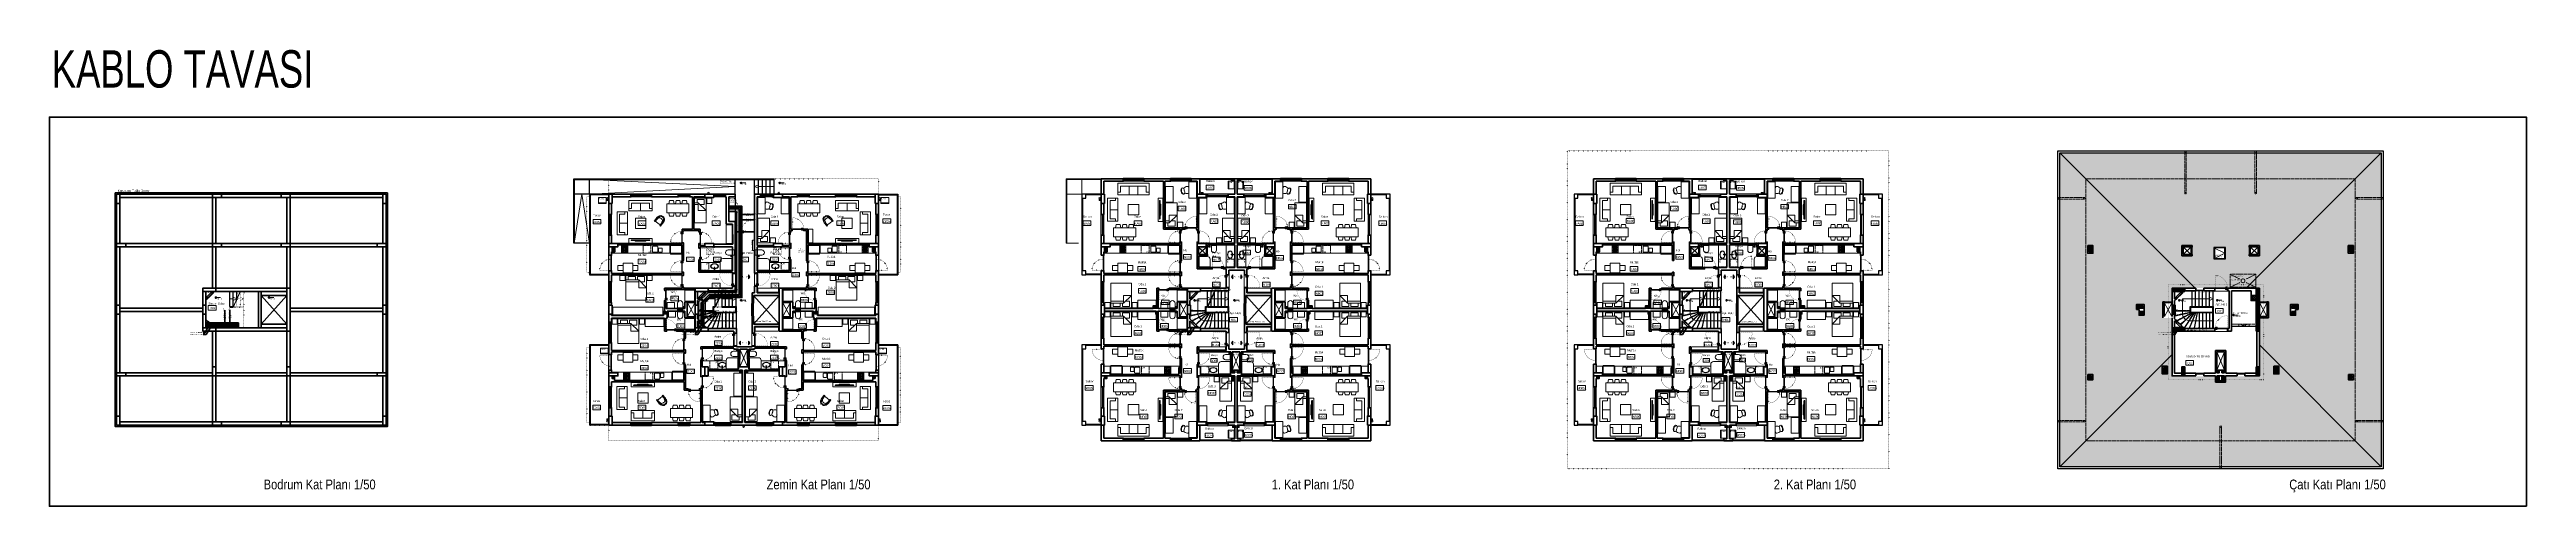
# Model space of a CAD drawing. Header units: millimetres. Extents: x 1852829 to 1882754, y -270850 to -231658.
# Drawn here: x 1853005 to 1872124, y -244493 to -240973 of the extents above; entities that cross this region are included whole.
import ezdxf
from ezdxf.enums import TextEntityAlignment as Align

# ---------------------------------------------------------------- set-up
doc = ezdxf.new("R2010")
doc.units = ezdxf.units.MM
for name, pattern in [('CONTINOUS', [0]), ('CONTINU', [0]), ('DOT', [0.25, 0, -0.25]), ('izdüşüm arka', [3.175, 0, -3.175]), ('izdüşüm ön', [9.525, 6.35, -3.175]), ('su yalıtım', [30, 12, -18])]:
    doc.linetypes.add(name, pattern=pattern)
for name, color, linetype, lineweight in [('a_ba', 6, 'Continuous', 50), ('a_doğrama', 251, 'Continuous', 20), ('a_duvar', 251, 'Continuous', 35), ('a_görünüş', 32, 'Continuous', 25), ('a_görünüş_ince', 8, 'Continuous', 20), ('a_hatch_ba', 252, 'Continuous', 13), ('a_hatch_misc', 251, 'Continuous', 15), ('a_izdüşüm_arka', 251, 'izdüşüm arka', 30), ('a_izdüşüm_ön', 6, 'izdüşüm ön', 9), ('a_not_kot', 251, 'Continuous', 13), ('a_not_mahal', 253, 'Continuous', 5), ('a_not_misc', 144, 'Continuous', 5), ('a_not_text', 7, 'Continuous', 13), ('a_tefriş', 8, 'Continuous', 20), ('a_yalıtım_su', 7, 'su yalıtım', 13), ('a_çerçeve_line', 7, 'Continuous', 50), ('Aydınlatma', 4, 'CONTINOUS', 35), ('m_yib', 65, 'Continuous', 20), ('Tava Kuvvetli', 2, 'Continuous', 40), ('Tava Zayıf', 3, 'Continuous', 40), ('Yazı', 4, 'Continuous', 40)]:
    doc.layers.add(name, color=color, linetype=linetype, lineweight=lineweight)
doc.layers.add('a_basılmayacak', color=251, linetype='Continuous', lineweight=5, plot=False)
doc.layers.add('a_m2_taks', color=147, linetype='Continuous', plot=False)
doc.styles.add('ROMANTUR', font='arial.ttf', dxfattribs={"width": 0.7})
doc.styles.get("Standard").update_dxf_attribs({"font": 'ARIALN.TTF'})
pattern_1 = [(0, (0, 2013.0296), (0, 6.985), [5.08, -1.905]), (90, (0, 2013.0296), (-6.985, 4e-16), [5.08, -1.905])]

# ---------------------------------------------------------------- blocks, each defined once
blk = doc.blocks.new('K1')
at = {"layer": 'a_doğrama', "color": 251}
for points in [[(-18, -3), (-22, -3), (-22, 0), (2, 0), (2, -4), (-18, -4), (-18, -3)], [(-28, -93), (-25, -93)], [(-18, -98), (-22, -98), (-22, -100), (2, -100), (2, -96), (-18, -96), (-18, -98)], [(-15, -93), (-17, -93)]]:
    blk.add_lwpolyline(points, dxfattribs=at)
for points in [[(-25, -91), (-28, -91, -0.414214), (-28, -91), (-28, -82), (-30, -82), (-30, -91)], [(-24, -94), (-25, -94, -0.414214), (-25, -94), (-25, -91, -0.414214), (-25, -90), (-24, -90)], [(-18, -94), (-18, -94, 0.414214), (-17, -94), (-17, -91, 0.414214), (-18, -90), (-18, -90)], [(-17, -91), (-15, -91, 0.414214), (-14, -91), (-14, -82), (-12, -82), (-12, -91)]]:
    blk.add_lwpolyline(points, format="xyb", dxfattribs=at)
blk.add_lwpolyline([(-18, -14), (-18, -4), (-18, -3), (-23, -3), (-23, -3), (-23, -2), (-24, -2), (-24, -3), (-24, -13), (-24, -88), (-24, -98), (-24, -98), (-23, -98), (-23, -98), (-23, -97), (-18, -97), (-18, -96), (-18, -87)], close=True, dxfattribs=at)
for centre, start, end in [((-28, -91), 180, 270), ((-15, -91), 270, 0)]:
    blk.add_arc(centre, 2.5, start, end, dxfattribs=at)
at = {"layer": 'a_görünüş_ince', "color": 251}
blk.add_line((2, -6), (2, -94), dxfattribs=at)
at = {"layer": 'a_izdüşüm_arka', "color": 251, "linetype": 'DOT', "ltscale": 20}
blk.add_line((-24, -2), (-120, -2), dxfattribs=at)
blk.add_arc((-24, -2), 96, 180, 270, dxfattribs=at)
blk = doc.blocks.new('K2')
at = {"layer": 'a_doğrama', "color": 251, "linetype": 'Continuous'}
for p, q in [((-13, 88), (-13, 2)), ((-13, 88), (-9, 88)), ((-13, 2), (-9, 2)), ((-12, 90), (-12, 88)), ((-12, 90), (-10, 90)), ((-12, 0), (-12, 2)), ((-12, 0), (-10, 0)), ((-9, 88), (-9, 2))]:
    blk.add_line(p, q, dxfattribs=at)
at = {"layer": 'a_doğrama', "color": 251}
for points in [[(-14, 80), (-17, 80, 0.414214), (-17, 80), (-17, 71), (-19, 71), (-19, 80)], [(-13, 83), (-14, 83, 0.414214), (-14, 83), (-14, 80, 0.414214), (-14, 79), (-13, 79)], [(-9, 83), (-8, 83, -0.414214), (-8, 83), (-8, 80, -0.414214), (-8, 79), (-9, 79)], [(-8, 80), (-5, 80, -0.414214), (-5, 80), (-5, 71), (-3, 71), (-3, 80)]]:
    blk.add_lwpolyline(points, format="xyb", dxfattribs=at)
for points in [[(-17, 82), (-14, 82)], [(-5, 82), (-8, 82)]]:
    blk.add_lwpolyline(points, dxfattribs=at)
at = {"layer": 'a_doğrama', "color": 251, "linetype": 'Continuous'}
for points in [[(0, 90), (2, 90), (2, 87), (-9, 87)], [(0, 0), (2, 0), (2, 3), (-9, 3)]]:
    blk.add_lwpolyline(points, dxfattribs=at)
at = {"layer": 'a_doğrama', "color": 251}
for centre, start, end in [((-17, 80), 90, 180), ((-5, 80), 0, 90)]:
    blk.add_arc(centre, 2.5, start, end, dxfattribs=at)
at = {"layer": 'a_izdüşüm_arka', "color": 251}
blk.add_lwpolyline([(-99, 2), (-13, 2)], dxfattribs=at)
blk.add_arc((-13, 2), 86.2, 90, 180, dxfattribs=at)
blk = doc.blocks.new('klozet')
at = {"layer": 'a_tefriş'}
blk.add_line((20, 0), (-20, 0), dxfattribs=at)
for points in [[(-20, 0), (-20, -15), (20, -15), (20, 0)], [(-20, -50), (-20, -15)], [(20, -50), (20, -15)]]:
    blk.add_lwpolyline(points, dxfattribs=at)
blk.add_arc((0, -50), 20, 180, 360, dxfattribs=at)
blk = doc.blocks.new('kapı_c_blok')
at = {"layer": 'a_doğrama', "linetype": 'Continuous'}
for p, q in [((5, 14), (8, 14)), ((5, 14), (5, 12)), ((55, 15), (8, 15)), ((8, 15), (8, 10)), ((55, 10), (8, 10)), ((55, 15), (152, 15)), ((55, 15), (55, 10)), ((55, 15), (55, 10)), ((55, 10), (152, 10)), ((152, 15), (152, 10)), ((155, 14), (152, 14)), ((155, 14), (155, 12))]:
    blk.add_line(p, q, dxfattribs=at)
for points in [[(5, 2), (5, 0), (9, 0), (9, 10)], [(155, 2), (155, 0), (151, 0), (151, 10)]]:
    blk.add_lwpolyline(points, dxfattribs=at)
at = {"layer": 'a_doğrama'}
for points in [[(47, 16), (47, 18, 0.414214), (47, 19), (38, 19), (38, 21), (47, 21)], [(47, 9), (47, 7, -0.414214), (47, 6), (38, 6), (38, 4), (47, 4)], [(50, 15), (50, 15, 0.414214), (50, 16), (47, 16, 0.414214), (46, 15), (46, 15)], [(50, 10), (50, 10, -0.414214), (50, 9), (47, 9, -0.414214), (46, 10), (46, 10)], [(60, 15), (60, 15, -0.414214), (60, 16), (63, 16, -0.414214), (64, 15), (64, 15)], [(60, 10), (60, 10, 0.414214), (60, 9), (63, 9, 0.414214), (64, 10), (64, 10)], [(63, 16), (63, 18, -0.414214), (63, 19), (72, 19), (72, 21), (63, 21)], [(63, 9), (63, 7, 0.414214), (63, 6), (72, 6), (72, 4), (63, 4)]]:
    blk.add_lwpolyline(points, format="xyb", dxfattribs=at)
for points in [[(49, 18), (49, 16)], [(49, 7), (49, 9)], [(61, 18), (61, 16)], [(61, 7), (61, 9)]]:
    blk.add_lwpolyline(points, dxfattribs=at)
for centre, start, end in [((47, 18), 359.9992, 89.9992), ((47, 7), 269.9992, 359.9992), ((63, 18), 90.0008, 180.0008), ((63, 7), 180.0008, 270.0008)]:
    blk.add_arc(centre, 2.5, start, end, dxfattribs=at)
at = {"layer": 'a_izdüşüm_arka', "ltscale": 2}
for points in [[(8, 15), (8, 62)], [(152, 15), (152, 112)]]:
    blk.add_lwpolyline(points, dxfattribs=at)
for centre, radius, start, end in [((8, 15), 47, 359.9985, 90), ((152, 15), 97.1, 90.0857, 179.918)]:
    blk.add_arc(centre, radius, start, end, dxfattribs=at)
blk = doc.blocks.new('k_80')
at = {"layer": 'a_doğrama', "color": 251, "linetype": 'Continuous'}
for p, q in [((-80, 2), (-78, 2)), ((-80, 2), (-80, 0)), ((-78, 3), (-2, 3)), ((-78, 3), (-78, -2)), ((-2, 3), (-2, -2)), ((0, 2), (-2, 2)), ((0, 2), (0, 0)), ((-78, -2), (-2, -2))]:
    blk.add_line(p, q, dxfattribs=at)
at = {"layer": 'a_doğrama', "color": 251}
for points in [[(-73, 3), (-73, 4, -0.414214), (-73, 4), (-70, 4, -0.414214), (-69, 4), (-69, 3)], [(-70, 4), (-70, 7, -0.414214), (-70, 7), (-61, 7), (-61, 9), (-70, 9)], [(-73, -2), (-73, -2, 0.414214), (-73, -2), (-70, -2, 0.414214), (-69, -2), (-69, -2)], [(-70, -2), (-70, -5, 0.414214), (-70, -5), (-61, -5), (-61, -7), (-70, -7)]]:
    blk.add_lwpolyline(points, format="xyb", dxfattribs=at)
for points in [[(-72, 7), (-72, 4)], [(-72, -5), (-72, -2)]]:
    blk.add_lwpolyline(points, dxfattribs=at)
at = {"layer": 'a_doğrama', "color": 251, "linetype": 'Continuous'}
for points in [[(-80, -10), (-80, -12), (-77, -12), (-77, -2)], [(0, -10), (0, -12), (-3, -12), (-3, -2)]]:
    blk.add_lwpolyline(points, dxfattribs=at)
at = {"layer": 'a_doğrama', "color": 251}
for centre, start, end in [((-70, 7), 90, 180), ((-70, -5), 180, 270)]:
    blk.add_arc(centre, 2.5, start, end, dxfattribs=at)
at = {"layer": 'a_izdüşüm_arka', "color": 251, "linetype": 'DOT', "ltscale": 20}
blk.add_line((-2, 79), (-2, 3), dxfattribs=at)
blk.add_arc((-2, 3), 76.2, 90, 180, dxfattribs=at)
blk = doc.blocks.new('M1')
at = {"layer": 'a_doğrama', "linetype": 'Continuous'}
for p, q in [((-24, 6), (-30, 6)), ((-30, 0), (-30, 6)), ((-24, 0), (-30, 0)), ((-24, 0), (-24, 6)), ((30, 6), (24, 6)), ((24, 6), (24, 0)), ((30, 0), (30, 6)), ((30, 0), (24, 0))]:
    blk.add_line(p, q, dxfattribs=at)
at = {"layer": 'a_doğrama'}
for p, q in [((24, 3), (-24, 3)), ((24, 2), (-24, 2))]:
    blk.add_line(p, q, dxfattribs=at)
for points in [[(-28, -1), (-28, 0), (-32, 0), (-32, -2), (-29, -2)], [(28, -1), (28, 0), (32, 0), (32, -2), (29, -2)]]:
    blk.add_lwpolyline(points, close=True, dxfattribs=at)
at = {"layer": 'a_görünüş_ince'}
for p, q in [((24, 6), (-24, 6)), ((-24, 0), (24, 0))]:
    blk.add_line(p, q, dxfattribs=at)
blk = doc.blocks.new('160p')
at = {"layer": 'a_doğrama', "color": 251}
for points in [[(-6, -6), (-6, 0), (-12, 0), (-12, -6)], [(0, -6), (0, 0), (-6, 0), (-6, -6)], [(-6, -83), (-6, -77), (-12, -77), (-12, -83)], [(-6, -160), (-6, -154), (-12, -154), (-12, -160)], [(0, -83), (0, -77), (-6, -77), (-6, -83)], [(0, -160), (0, -154), (-6, -154), (-6, -160)]]:
    blk.add_lwpolyline(points, close=True, dxfattribs=at)
for points in [[(2, -1), (2, 2), (0, 2), (0, -2), (1, -2), (2, -1)], [(-9, -6), (-9, -77)], [(-8, -6), (-8, -77)], [(-3, -83), (-3, -154)], [(-2, -83), (-2, -154)], [(2, -159), (2, -162), (0, -162), (0, -158), (1, -158), (2, -159)]]:
    blk.add_lwpolyline(points, dxfattribs=at)
at = {"layer": 'a_görünüş_ince', "color": 251}
for points in [[(-22, -160), (-24, -160), (-24, 0), (-22, 0)], [(-12, -77), (-12, -6)], [(-12, -154), (-12, -83)], [(-6, -77), (-6, -6)], [(-6, -77), (-6, -6)], [(-6, -154), (-6, -83)], [(-6, -154), (-6, -83)], [(0, -77), (0, -6)], [(0, -154), (0, -83)]]:
    blk.add_lwpolyline(points, dxfattribs=at)
blk = doc.blocks.new('120_p_c_blok')
at = {"layer": 'a_doğrama'}
for points in [[(1, 2), (-2, 2), (-2, 0), (2, 0), (2, 1), (1, 2)], [(119, 2), (122, 2), (122, 0), (118, 0), (118, 1), (119, 2)], [(57, -2), (6, -2)], [(57, -4), (6, -4)], [(114, -8), (63, -8)], [(114, -10), (63, -10)]]:
    blk.add_lwpolyline(points, dxfattribs=at)
for points in [[(0, 0), (6, 0), (6, -6), (0, -6)], [(57, 0), (63, 0), (63, -6), (57, -6)], [(114, 0), (120, 0), (120, -6), (114, -6)], [(0, -6), (6, -6), (6, -12), (0, -12)], [(57, -6), (63, -6), (63, -12), (57, -12)], [(114, -6), (120, -6), (120, -12), (114, -12)]]:
    blk.add_lwpolyline(points, close=True, dxfattribs=at)
at = {"layer": 'a_görünüş_ince'}
for points in [[(6, 0), (57, 0)], [(63, 0), (114, 0)], [(0, -22), (0, -24), (120, -24), (120, -22)], [(6, -6), (57, -6)], [(6, -6), (57, -6)], [(6, -12), (57, -12)], [(63, -6), (114, -6)], [(63, -6), (114, -6)], [(63, -12), (114, -12)]]:
    blk.add_lwpolyline(points, dxfattribs=at)
blk = doc.blocks.new('kapı_120_c_blok')
at = {"layer": 'a_doğrama', "color": 251}
for points in [[(-2, 119), (-2, 122), (0, 122), (0, 118), (-1, 118), (-2, 119)], [(-2, 1), (-2, -2), (0, -2), (0, 2), (-1, 2), (-2, 1)], [(2, 114), (2, 96)], [(2, 84), (2, 12)], [(4, 114), (4, 96)], [(4, 84), (4, 12)]]:
    blk.add_lwpolyline(points, dxfattribs=at)
for points in [[(0, 114), (6, 114), (6, 120), (0, 120)], [(0, 90), (6, 90), (6, 96), (0, 96)], [(0, 84), (6, 84), (6, 90), (0, 90)], [(0, 6), (6, 6), (6, 12), (0, 12)], [(0, 0), (6, 0), (6, 6), (0, 6)]]:
    blk.add_lwpolyline(points, close=True, dxfattribs=at)
at = {"layer": 'a_görünüş_ince', "color": 251}
for points in [[(0, 114), (0, 96)], [(0, 84), (0, 12)], [(6, 114), (6, 96)], [(6, 84), (6, 12)]]:
    blk.add_lwpolyline(points, dxfattribs=at)
at = {"layer": 'a_izdüşüm_arka', "color": 251}
blk.add_lwpolyline([(6, 6), (90, 6)], dxfattribs=at)
blk.add_arc((6, 6), 84, 0, 90, dxfattribs=at)
blk = doc.blocks.new('90_p_c_blok')
at = {"layer": 'a_doğrama'}
for points in [[(1, 2), (-2, 2), (-2, 0), (2, 0), (2, 1), (1, 2)], [(89, 2), (92, 2), (92, 0), (88, 0), (88, 1), (89, 2)], [(84, -3), (6, -3)], [(84, -4), (6, -4)]]:
    blk.add_lwpolyline(points, dxfattribs=at)
for points in [[(0, 0), (6, 0), (6, -6), (0, -6)], [(0, -6), (6, -6), (6, -12), (0, -12)], [(84, 0), (90, 0), (90, -6), (84, -6)], [(84, -6), (90, -6), (90, -12), (84, -12)]]:
    blk.add_lwpolyline(points, close=True, dxfattribs=at)
at = {"layer": 'a_görünüş_ince'}
for points in [[(0, -22), (0, -24), (90, -24), (90, -22)], [(6, 0), (84, 0)], [(6, -6), (84, -6)], [(6, -6), (84, -6)], [(6, -12), (84, -12)]]:
    blk.add_lwpolyline(points, dxfattribs=at)
blk = doc.blocks.new('baca_şönt')
at = {"layer": 'a_duvar'}
h = blk.add_hatch(color=256, dxfattribs=at)
h.dxf.hatch_style = 1
h.paths.add_polyline_path([(21.5, -5), (21.5, -17), (35, -17)])
h.paths.add_polyline_path([(4, -5), (4, -17), (17.5, -17)])
for p, q in [((4, -5), (17.5, -17)), ((17.5, -5), (17.5, -17)), ((21.5, -5), (21.5, -17)), ((21.5, -5), (35, -17))]:
    blk.add_line(p, q, dxfattribs=at)
blk.add_lwpolyline([(0, -21), (39, -21), (39, -1), (0, -1)], close=True, dxfattribs=at)
for points in [[(17.5, -5), (4, -5), (4, -17), (17.5, -17)], [(21.5, -17), (35, -17), (35, -5), (21.5, -5)]]:
    blk.add_lwpolyline(points, dxfattribs=at)
blk = doc.blocks.new('baca_müstakil')
at = {"layer": 'a_duvar'}
h = blk.add_hatch(color=256, dxfattribs=at)
h.dxf.hatch_style = 1
h.paths.add_polyline_path([(5, -5, 0.198912), (3, -10, 0.668179), (14, -14)])
blk.add_line((5, -5), (14, -14), dxfattribs=at)
blk.add_lwpolyline([(0, -19), (19, -19), (19, 0), (0, 0)], close=True, dxfattribs=at)
blk.add_circle((10, -10), 6.5, dxfattribs=at)
blk = doc.blocks.new('tefriş_koltuk_202x90')
at = {"layer": 'a_tefriş'}
for p, q in [((-79, -68), (-101, -68)), ((0, -90), (0, -22)), ((79, -68), (101, -68))]:
    blk.add_line(p, q, dxfattribs=at)
for points in [[(101, -90), (101, 0), (-101, 0), (-101, -90), (101, -90)], [(79, -68), (79, -22), (-79, -22), (-79, -68)]]:
    blk.add_lwpolyline(points, dxfattribs=at)
blk = doc.blocks.new('tefirş_tv')
at = {"layer": 'a_tefriş'}
for points in [[(60, 4), (60, 5, 0.414214), (55, 10), (-55, 10, 0.414214), (-60, 5), (-60, 4)], [(35, 10), (35, 10, 0.414214), (30, 15), (-30, 15, 0.414214), (-35, 10), (-35, 10)]]:
    blk.add_lwpolyline(points, format="xyb", close=True, dxfattribs=at)
blk = doc.blocks.new('berjer')
at = {"layer": 'a_tefriş'}
for p, q in [((-45, 45), (-49, 41)), ((-41, 41), (-46, 37)), ((-45, 45), (-41, 49)), ((-41, 41), (-37, 46)), ((-31, 31), (-36, 27)), ((-31, 31), (-27, 36)), ((0, 0), (-17, -17)), ((0, 0), (17, 17)), ((21, 14), (4, 31)), ((26, 19), (9, 36)), ((26, 19), (21, 14)), ((-19, -26), (-36, -9)), ((-14, -21), (-31, -4)), ((-19, -26), (-14, -21))]:
    blk.add_line(p, q, dxfattribs=at)
for centre, radius, start, end in [((-27, 25), 27.6, 159.0996, 198.2964), ((-49, 19), 5.5, 213.0064, 279.6844), ((-39, 30), 15.5, 135, 162.0844), ((17, 45), 76, 203.7042, 225), ((-18, 23), 31.5, 162.3914, 198.167), ((-23, 18), 25.2, 169.88, 190.627), ((-39, 30), 10.2, 135, 162.0844), ((-123, -19), 85.7, 24.4555, 29.0546), ((18, 46), 69.9, 204.6176, 224.9029), ((-30, 39), 15.5, 107.9156, 135), ((-23, 17), 15.9, 152.5064, 212.5888), ((-30, 39), 10.2, 107.9156, 135), ((-30, 21), 8.21, 134.8943, 152.5064), ((49, 54), 97, 207.6213, 226.668), ((-25, 28), 27.3, 71.2858, 110.6993), ((-24, 18), 31.1, 71.4354, 107.3961), ((-21, 30), 8.21, 117.4936, 135.1057), ((-17, 23), 15.9, 57.4112, 117.4936), ((-19, 24), 24.6, 78.6027, 99.5819), ((19, 123), 85.7, 240.9454, 245.5445), ((-46, -18), 69.9, 45.0971, 65.3824), ((-19, 49), 5.5, 350.3156, 56.9936), ((-45, -17), 76, 45, 66.6891), ((-54, -49), 97, 43.332, 62.3787), ((16, 17), 0.4, 315, 46.0366), ((111, 119), 138, 227.0869, 229.3484), ((21, 14), 0.2, 229.3484, 315), ((26, 19), 0.2, 315, 45), ((-19, -26), 0.2, 225, 315), ((-17, -16), 0.4, 223.9634, 315), ((-119, -111), 138, 40.6516, 42.9131), ((-14, -21), 0.2, 315, 40.6516)]:
    blk.add_arc(centre, radius, start, end, dxfattribs=at)
blk = doc.blocks.new('A$C2A0A03CE')
at = {"layer": 'a_tefriş'}
for p, q in [((-54, -24), (-54, 24)), ((-54, 24), (0, 24)), ((-49, 24), (-49, -24)), ((-47, 21), (-47, -21)), ((-40, 11), (-47, 11)), ((-25, 0), (-47, 0)), ((-27, 22), (-45, 22)), ((-36, 22), (-36, 16)), ((-36, 7), (-36, -8)), ((-25, 11), (-31, 11)), ((-25, -21), (-25, 21)), ((-23, -21), (-23, 21)), ((-17, 11), (-23, 11)), ((-2, 0), (-23, 0)), ((-22, 22), (-4, 22)), ((-13, 22), (-13, 15)), ((-13, 8), (-13, -7)), ((-2, 11), (-9, 11)), ((-2, 21), (-2, -21)), ((0, -24), (0, 24)), ((-54, -24), (0, -24)), ((-39, -11), (-47, -11)), ((-45, -22), (-27, -22)), ((-36, -15), (-36, -22)), ((-25, -11), (-32, -11)), ((-18, -11), (-23, -11)), ((-4, -22), (-22, -22)), ((-13, -16), (-13, -22)), ((-2, -11), (-9, -11))]:
    blk.add_line(p, q, dxfattribs=at)
for centre, radius in [((-51, 11), 1.8), ((-51, 4), 1.8), ((-36, 11), 5.4), ((-36, 11), 4.5), ((-13, 11), 4.5), ((-13, 11), 3.6), ((-51, -4), 1.8), ((-51, -11), 1.8), ((-36, -11), 4.5), ((-36, -11), 3.6), ((-13, -11), 5.4), ((-13, -11), 4.5)]:
    blk.add_circle(centre, radius, dxfattribs=at)
for centre, start, end in [((-45, 21), 90, 180), ((-27, 21), 0, 90), ((-22, 21), 90, 180), ((-4, 21), 0, 90), ((-45, -21), 180, 270), ((-27, -21), 270, 0), ((-22, -21), 180, 270), ((-4, -21), 270, 0)]:
    blk.add_arc(centre, 1.8, start, end, dxfattribs=at)
blk = doc.blocks.new('tefriş_yatak_çift')
at = {"layer": 'a_tefriş'}
for points in [[(-85, -5), (-85, -45), (-125, -45), (-125, -5)], [(80, -195), (80, -5), (-80, -5), (-80, -195)], [(85, -5), (85, -45), (125, -45), (125, -5)]]:
    blk.add_lwpolyline(points, close=True, dxfattribs=at)
for points in [[(-80, -40), (20, -40), (80, -100), (20, -100), (20, -40)], [(-80, -55), (20, -55)], [(-6, -40), (-6, -15), (-61, -15), (-61, -40)], [(35, -55), (65, -55), (65, -15), (10, -15), (10, -40)]]:
    blk.add_lwpolyline(points, dxfattribs=at)
blk = doc.blocks.new('tefriş_yatak tek')
at = {"layer": 'a_tefriş'}
for points in [[(0, -0.45), (-1.9, -0.45), (-1.9, 0.45), (0, 0.45)], [(-1.9, -0.5), (-1.5, -0.5), (-1.5, -0.9), (-1.9, -0.9)]]:
    blk.add_lwpolyline(points, close=True, dxfattribs=at)
for points in [[(-1.4, 0), (-1.4, -0.3), (-1.8, -0.3), (-1.8, 0.25), (-1.55, 0.25)], [(-1.55, 0.45), (-1.55, 0.15), (-0.95, -0.45), (-0.95, 0.15), (-1.55, 0.15)], [(-1.4, 0.45), (-1.4, 0.15)]]:
    blk.add_lwpolyline(points, dxfattribs=at)
blk = doc.blocks.new('tefriş_sandalye')
at = {"layer": 'a_tefriş'}
blk.add_line((0, -18), (0, 18), dxfattribs=at)
at = {"layer": 'a_tefriş', "extrusion": (0, 0, -1)}
for centre, major_axis, start_param, end_param in [((16, -34), (38.7, 38.7), 5.200723, 5.79406), ((49, 10), (13, -13), 2.664537, 2.7784), ((49, 10), (13, -13), 2.664537, 2.7784), ((62, 15), (21.8, -21.8), 1.757107, 2.385975), ((62, 15), (21.8, -21.8), 1.757107, 2.385975), ((49, 10), (13, -13), 2.7784, 3.245118), ((66, -1), (21.8, -21.8), 1.802816, 2.431683), ((66, -1), (21.8, -21.8), 1.802816, 2.431683), ((43, 17), (6.76, 6.76), 4.815914, 6.34704), ((17, -6), (28.8, 28.8), 6.26556, 7.321949), ((17, -6), (28.8, 28.8), 6.26556, 7.321949), ((17, -6), (31.4, -31.4), -1.506941, -0.587454), ((-154, -80), (117, -117), -1.166716, -1.087708), ((11, -28), (4.99, -4.99), 0.687369, 2.053884), ((2, 19), (38.7, -38.7), -0.034473, 0.601946), ((53, -4), (13, -13), 1.410391, 1.524253), ((53, -4), (13, -13), 1.410391, 1.524253), ((53, -4), (13, 13), 2.514469, 2.981187), ((51, -13), (6.76, -6.76), -0.587454, 0.943672)]:
    blk.add_ellipse(centre, major_axis=major_axis, ratio=1, start_param=start_param, end_param=end_param, dxfattribs=at)
blk = doc.blocks.new('tefriş_süzgeç')
at = {"layer": 'a_tefriş'}
for p, q in [((5, 0), (-5, 0)), ((-5, 0), (-5, -10)), ((5, -10), (5, 0)), ((-5, -10), (5, -10)), ((-4, -5), (-4, -5)), ((-3, -3), (-3, -2)), ((-3, -5), (-3, -5)), ((-3, -8), (-3, -8)), ((-2, -3), (-2, -3)), ((-1, -4), (-2, -4)), ((-2, -5), (-2, -5)), ((-1, -6), (-2, -7)), ((-2, -7), (-2, -7)), ((0, -2), (0, -1)), ((0, -3), (0, -2)), ((0, -3), (0, -4)), ((0, -7), (0, -7)), ((0, -8), (0, -8)), ((0, -9), (0, -9)), ((1, -4), (1, -4)), ((1, -6), (1, -7)), ((2, -3), (3, -2)), ((2, -3), (2, -3)), ((2, -5), (2, -5)), ((2, -7), (2, -7)), ((2, -8), (3, -8)), ((3, -5), (3, -5)), ((4, -5), (4, -5))]:
    blk.add_line(p, q, dxfattribs=at)
for centre, radius, start, end in [((0, -5), 4.06, 134.2896, 180), ((0, -5), 3.56, 134.2896, 180), ((0, -5), 3.06, 180, 225), ((0, -5), 2.56, 180, 225), ((0, -5), 4.06, 225, 270), ((0, -5), 3.56, 225, 270), ((0, -4), 2.4, 84.5943, 143.2016), ((0, -5), 2.44, 90.343, 138.1212), ((0, -5), 2.06, 134.2896, 180), ((0, -5), 1.56, 134.2896, 180), ((0, -5), 2.06, 225, 270), ((0, -5), 1.56, 225, 270), ((0, -5), 4.06, 45, 90), ((0, -5), 3.56, 45, 90), ((0, -5), 2.06, 45, 90), ((0, -5), 1.56, 45, 90), ((0, -5), 3.06, 270, 315.7104), ((0, -5), 2.56, 270, 315.7104), ((0, -5), 2.06, 314.2896, 360), ((0, -5), 1.56, 314.2896, 360), ((0, -5), 3.06, 360, 45), ((0, -5), 2.56, 360, 45), ((0, -5), 3.56, 314.2896, 360), ((0, -5), 4.06, 314.2896, 360)]:
    blk.add_arc(centre, radius, start, end, dxfattribs=at)
blk = doc.blocks.new('sembol_kot')
at = {"layer": 'a_not_kot'}
for points in [[(0, 10), (0, 0), (10, 0, 0.414214)], [(0, 0), (-10, 0, 0.414214), (0, -10)]]:
    blk.add_hatch(color=256, dxfattribs=at).paths.add_polyline_path(points)
for p, q in [((0, 15), (0, -15)), ((-15, 0), (60, 0))]:
    blk.add_line(p, q, dxfattribs=at)
blk.add_circle((0, 0), 10, dxfattribs=at)
blk = doc.blocks.new('kb')
at = {"layer": 'a_doğrama'}
blk.add_line((11, -41), (12, -43), dxfattribs=at)
for points in [[(11, -41), (12, -40)], [(11, -41), (21, -51)], [(12, -40), (22, -50)], [(53, -15), (20, -48)], [(55, -17), (21, -51)], [(45, -7), (46, -6)], [(45, -7), (55, -17)], [(48, -7), (46, -6)], [(55, -14), (56, -16)], [(56, -16), (55, -17)]]:
    blk.add_lwpolyline(points, dxfattribs=at)
at = {"layer": 'a_duvar'}
for points in [[(55, 0), (48, -7)], [(69, 0), (55, -14)], [(12, -43), (0, -55)], [(19, -50), (0, -69)], [(12, -43), (19, -50)], [(48, -7), (55, -14)]]:
    blk.add_lwpolyline(points, dxfattribs=at)
at = {"layer": 'a_görünüş_ince'}
blk.add_lwpolyline([(45, -7), (12, -40)], dxfattribs=at)
blk = doc.blocks.new('kombi')
at = {"layer": 'a_tefriş', "lineweight": 20}
for p, q in [((-5, 60), (40, 60)), ((-5, 0), (-5, 60)), ((40, 0), (-5, 0)), ((1, 0), (1, 60)), ((40, 60), (40, 0)), ((69, 60), (69, 0)), ((114, 60), (69, 60)), ((69, 0), (114, 0)), ((108, 0), (108, 60)), ((114, 0), (114, 60))]:
    blk.add_line(p, q, dxfattribs=at)
at = {"layer": 'a_not_mahal'}
for p in [(5, 47), (73, 47)]:
    blk.add_text('Kombi', height=10, dxfattribs=at).set_placement(p)
blk = doc.blocks.new('merdiven_c_blok')
at = {"layer": 'a_görünüş', "color": 253}
for p, q in [((2, 0), (8, 0)), ((-288, -191), (-170, -167)), ((-283, -153), (-170, -153)), ((-273, -231), (-155, -170)), ((-243, -260), (-147, -170)), ((-212, -283), (-137, -170)), ((-175, -288), (-125, -170)), ((-170, -170), (-170, -120)), ((-170, -120), (-154, -120)), ((8, -170), (-170, -170)), ((-165, -165), (-165, -125)), ((-165, -125), (-157, -125)), ((3, -165), (-165, -165)), ((-157, -2), (-157, -120)), ((-151, -125), (3, -125)), ((-149, -120), (8, -120)), ((-136, -288), (-112, -170)), ((-130, -2), (-130, -67)), ((-130, -79), (-130, -120)), ((-103, -2), (-103, -7)), ((-103, -19), (-103, -120)), ((-97, -288), (-97, -170)), ((-76, -2), (-76, -120)), ((-70, -288), (-70, -170)), ((-49, -2), (-49, -120)), ((-43, -288), (-43, -170)), ((-22, -2), (-22, -120)), ((-16, -288), (-16, -170)), ((5, 0), (5, -120)), ((11, -288), (11, -170))]:
    blk.add_line(p, q, dxfattribs=at)
for points in [[(3, -125), (3, -165)], [(8, -120), (8, -170)]]:
    blk.add_lwpolyline(points, dxfattribs=at)
at = {"layer": 'a_izdüşüm_ön', "color": 253}
for p, q in [((-290, -189), (-170, -164)), ((-285, -150), (-170, -150)), ((-277, -229), (-162, -170)), ((-245, -258), (-151, -170)), ((-217, -285), (-140, -170)), ((-179, -290), (-128, -170)), ((-154, 0), (-154, -120)), ((-139, -290), (-115, -170)), ((-127, 0), (-127, -60)), ((-127, -72), (-127, -120)), ((-100, -12), (-100, -120)), ((-100, -290), (-100, -170)), ((-73, 0), (-73, -120)), ((-73, -290), (-73, -170)), ((-46, 0), (-46, -120)), ((-46, -290), (-46, -170)), ((-19, 0), (-19, -120)), ((-19, -290), (-19, -170)), ((8, 0), (8, -120)), ((8, -290), (8, -170))]:
    blk.add_line(p, q, dxfattribs=at)
at = {"layer": 'a_not_misc', "color": 253}
for p, q in [((-230, -60), (-154, -60)), ((-230, -170), (-230, -60)), ((-122, -60), (-19, -60)), ((8, -230), (-170, -230))]:
    blk.add_line(p, q, dxfattribs=at)
for points in [[(-100, 0), (-157, -125)], [(-95, 0), (-151, -125)], [(-127, -60), (-154, -47)], [(-127, -60), (-154, -73)], [(8, -60), (-19, -47)], [(8, -60), (-19, -73)]]:
    blk.add_lwpolyline(points, dxfattribs=at)
blk.add_arc((-170, -170), 60, 180, 270, dxfattribs=at)
at = {"layer": 'a_not_text', "color": 253}
for s, p in [('12', (-277, -146)), ('11', (-277, -180)), ('13', (-151, -12)), ('14', (-124, -12)), ('15', (-97, -12)), ('16', (-70, -12)), ('17', (-43, -12)), ('18', (-16, -12)), ('19', (11, -12)), ('10', (-277, -221)), ('9', (-273, -276)), ('8', (-222, -279)), ('7', (-183, -284)), ('6', (-145, -284)), ('5', (-107, -284)), ('4', (-80, -284)), ('3', (-53, -284)), ('2', (-26, -284)), ('1', (1, -284))]:
    blk.add_text(s, height=6, dxfattribs=at).set_placement(p)
blk = doc.blocks.new('tefriş_koltuk_242x90')
at = {"layer": 'a_tefriş'}
for p, q in [((-99, -68), (-121, -68)), ((-34, -22), (-34, -90)), ((34, -22), (34, -90)), ((99, -68), (121, -68))]:
    blk.add_line(p, q, dxfattribs=at)
for points in [[(-121, -90), (-121, 0), (121, 0), (121, -90), (-121, -90)], [(-99, -68), (-99, -22), (99, -22), (99, -68)]]:
    blk.add_lwpolyline(points, dxfattribs=at)

msp = doc.modelspace()

# ---------------------------------------------------------------- hatches: boundary and pattern name
at = {"layer": 'a_hatch_misc', "ltscale": 10}
h = msp.add_hatch(dxfattribs=at)
h.set_pattern_fill('AR-RSHKE', color=256, scale=0.15, angle=180)
h.set_pattern_definition([(180, (-86834.217, 1413.03), (-97.155, -45.72), [22.86, -19.05, 26.67, -11.43, 34.29, -15.24]), (180, (-86857.077, 1411.125), (-97.155, -45.72), [19.05, -72.39, 15.24, -22.86]), (180, (-86902.797, 1415.887), (-97.155, -45.72), [11.43, -118.11]), (270, (-86834.217, 1413.03), (32.385, -45.72), [43.815, -139.065]), (270, (-86857.077, 1413.03), (32.385, -45.72), [42.8625, -140.0175]), (270, (-86876.127, 1413.03), (32.385, -45.72), [40.005, -142.875]), (270, (-86902.797, 1415.887), (32.385, -45.72), [43.815, -139.065]), (270, (-86914.227, 1415.887), (32.385, -45.72), [43.815, -139.065]), (270, (-86948.517, 1413.03), (32.385, -45.72), [41.91, -140.97])])
h.paths.add_polyline_path([(1869543, -242483), (1869543, -242563), (1869463, -242563), (1869463, -242483)], flags=16)
h.paths.add_polyline_path([(1869983, -242483), (1870063, -242483), (1870063, -242563), (1869983, -242563)], flags=16)
h.paths.add_polyline_path([(1869712, -242586), (1869712, -242498), (1869800, -242498), (1869800, -242586)], flags=16)
h.paths.add_polyline_path([(1871003, -241768), (1868523, -241768), (1869566, -242811), (1869960, -242811)])
h = msp.add_hatch(dxfattribs=at)
h.set_pattern_fill('AR-RSHKE', color=256, scale=0.15, angle=270)
h.set_pattern_definition([(270, (-86834.217, 1413.03), (45.72, -97.155), [22.86, -19.05, 26.67, -11.43, 34.29, -15.24]), (270, (-86832.312, 1390.17), (45.72, -97.155), [19.05, -72.39, 15.24, -22.86]), (270, (-86837.075, 1344.45), (45.72, -97.155), [11.43, -118.11]), (0, (-86834.217, 1413.03), (45.72, 32.385), [43.815, -139.065]), (0, (-86834.217, 1390.17), (45.72, 32.385), [42.8625, -140.0175]), (0, (-86834.217, 1371.12), (45.72, 32.385), [40.005, -142.875]), (0, (-86837.075, 1344.45), (45.72, 32.385), [43.815, -139.065]), (0, (-86837.075, 1333.02), (45.72, 32.385), [43.815, -139.065]), (0, (-86834.217, 1298.73), (45.72, 32.385), [41.91, -140.97])])
h.paths.add_polyline_path([(1869388, -243041), (1869318, -243041), (1869318, -242916), (1869386, -242915), (1869386, -242811), (1869566, -242811), (1868523, -241768), (1868523, -244188), (1869386, -243325)])
h.paths.add_polyline_path([(1869134, -243020), (1869134, -242976), (1869115, -242976), (1869115, -242937), (1869173, -242937), (1869173, -242976), (1869173, -243020)], flags=16)
h.paths.add_polyline_path([(1868777, -243478), (1868777, -243517), (1868738, -243517), (1868738, -243478)], flags=16)
h.paths.add_polyline_path([(1868778, -242542), (1868738, -242542), (1868738, -242483), (1868778, -242483)], flags=16)
h = msp.add_hatch(dxfattribs=at)
h.set_pattern_fill('AR-RSHKE', color=256, scale=0.15, angle=90)
h.set_pattern_definition([(90, (-86834.217, 1413.03), (-45.72, 97.155), [22.86, -19.05, 26.67, -11.43, 34.29, -15.24]), (90, (-86836.122, 1435.89), (-45.72, 97.155), [19.05, -72.39, 15.24, -22.86]), (90, (-86831.36, 1481.61), (-45.72, 97.155), [11.43, -118.11]), (180, (-86834.217, 1413.03), (-45.72, -32.385), [43.815, -139.065]), (180, (-86834.217, 1435.89), (-45.72, -32.385), [42.8625, -140.0175]), (180, (-86834.217, 1454.94), (-45.72, -32.385), [40.005, -142.875]), (180, (-86831.36, 1481.61), (-45.72, -32.385), [43.815, -139.065]), (180, (-86831.36, 1493.04), (-45.72, -32.385), [43.815, -139.065]), (180, (-86834.217, 1527.33), (-45.72, -32.385), [41.91, -140.97])])
h.paths.add_polyline_path([(1871003, -241768), (1869960, -242811), (1870065, -242811), (1870065, -242916), (1870133, -242916), (1870133, -243041), (1870063, -243041), (1870065, -243250), (1871003, -244188)])
h.paths.add_polyline_path([(1870748, -242542), (1870748, -242483), (1870788, -242483), (1870788, -242542)], flags=16)
h.paths.add_polyline_path([(1870361, -242937), (1870361, -242976), (1870342, -242976), (1870342, -243020), (1870303, -243020), (1870303, -242976), (1870303, -242937)], flags=16)
h.paths.add_polyline_path([(1870749, -243478), (1870788, -243478), (1870788, -243517), (1870749, -243517)], flags=16)
h = msp.add_hatch(dxfattribs=at)
h.set_pattern_fill('AR-RSHKE', color=256, scale=0.15)
h.set_pattern_definition([(0, (-86834.217, 1413.03), (97.155, 45.72), [22.86, -19.05, 26.67, -11.43, 34.29, -15.24]), (0, (-86811.357, 1414.935), (97.155, 45.72), [19.05, -72.39, 15.24, -22.86]), (0, (-86765.637, 1410.17), (97.155, 45.72), [11.43, -118.11]), (90, (-86834.217, 1413.03), (-32.385, 45.72), [43.815, -139.065]), (90, (-86811.357, 1413.03), (-32.385, 45.72), [42.8625, -140.0175]), (90, (-86792.307, 1413.03), (-32.385, 45.72), [40.005, -142.875]), (90, (-86765.637, 1410.172), (-32.385, 45.72), [43.815, -139.065]), (90, (-86754.207, 1410.172), (-32.385, 45.72), [43.815, -139.065]), (90, (-86719.917, 1413.03), (-32.385, 45.72), [41.91, -140.97])])
h.paths.add_polyline_path([(1870065, -243250), (1870065, -243490), (1869804, -243490), (1869804, -243538), (1869722, -243538), (1869722, -243490), (1869386, -243490), (1869386, -243325), (1868523, -244188), (1871003, -244188)])
h.paths.add_polyline_path([(1870173, -243473), (1870173, -243414), (1870213, -243414), (1870213, -243473)], flags=16)
h.paths.add_polyline_path([(1869353, -243473), (1869313, -243473), (1869313, -243414), (1869353, -243414)], flags=16)
at = {"layer": 'a_not_misc'}
h = msp.add_hatch(color=256, dxfattribs=at)
h.dxf.hatch_style = 1
h.paths.add_polyline_path([(1858339, -242709), (1858329, -242724), (1858339, -242739)])
h = msp.add_hatch(color=256, dxfattribs=at)
h.dxf.hatch_style = 1
h.paths.add_polyline_path([(1858400, -242709), (1858410, -242724), (1858400, -242739)])
h = msp.add_hatch(color=256, dxfattribs=at)
h.dxf.hatch_style = 1
h.paths.add_polyline_path([(1862139, -242709), (1862129, -242724), (1862139, -242739)])
h = msp.add_hatch(color=256, dxfattribs=at)
h.dxf.hatch_style = 1
h.paths.add_polyline_path([(1862200, -242709), (1862210, -242724), (1862200, -242739)])
h = msp.add_hatch(color=256, dxfattribs=at)
h.dxf.hatch_style = 1
h.paths.add_polyline_path([(1865939, -242709), (1865929, -242724), (1865939, -242739)])
h = msp.add_hatch(color=256, dxfattribs=at)
h.dxf.hatch_style = 1
h.paths.add_polyline_path([(1866000, -242709), (1866010, -242724), (1866000, -242739)])
h = msp.add_hatch(color=256, dxfattribs=at)
h.dxf.hatch_style = 1
h.paths.add_polyline_path([(1858339, -243219), (1858329, -243234), (1858339, -243249)])
h = msp.add_hatch(color=256, dxfattribs=at)
h.dxf.hatch_style = 1
h.paths.add_polyline_path([(1858400, -243219), (1858410, -243234), (1858400, -243249)])
h = msp.add_hatch(color=256, dxfattribs=at)
h.dxf.hatch_style = 1
h.paths.add_polyline_path([(1862139, -243219), (1862129, -243234), (1862139, -243249)])
h = msp.add_hatch(color=256, dxfattribs=at)
h.dxf.hatch_style = 1
h.paths.add_polyline_path([(1862200, -243219), (1862210, -243234), (1862200, -243249)])
h = msp.add_hatch(color=256, dxfattribs=at)
h.dxf.hatch_style = 1
h.paths.add_polyline_path([(1865939, -243219), (1865929, -243234), (1865939, -243249)])
h = msp.add_hatch(color=256, dxfattribs=at)
h.dxf.hatch_style = 1
h.paths.add_polyline_path([(1866000, -243219), (1866010, -243234), (1866000, -243249)])
at = {"layer": 'Tava Kuvvetli'}
h = msp.add_hatch(dxfattribs=at)
h.set_pattern_fill('ANGLE', color=256)
h.set_pattern_definition(pattern_1)
h.paths.add_polyline_path([(1858329, -242200), (1858248, -242200), (1858248, -242220), (1858309, -242220), (1858309, -242844), (1858088, -242844), (1858015, -242916), (1858015, -243105), (1858035, -243105), (1858035, -242924), (1858096, -242864), (1858329, -242864)])
h = msp.add_hatch(dxfattribs=at)
h.set_pattern_fill('ANGLE', color=256)
h.set_pattern_definition(pattern_1)
h.paths.add_polyline_path([(1854463, -243078), (1854223, -243078), (1854223, -243110), (1854233, -243110), (1854233, -243088), (1854453, -243088), (1854453, -243118), (1854463, -243118)])
at = {"layer": 'Tava Zayıf'}
h = msp.add_hatch(dxfattribs=at)
h.set_pattern_fill('ANGLE', color=256)
h.set_pattern_definition(pattern_1)
h.paths.add_polyline_path([(1858349, -242180), (1858248, -242180), (1858248, -242190), (1858339, -242190), (1858339, -242874), (1858101, -242874), (1858045, -242928), (1858045, -243105), (1858055, -243105), (1858055, -242932), (1858105, -242884), (1858349, -242884)])
h = msp.add_hatch(dxfattribs=at)
h.set_pattern_fill('ANGLE', color=256)
h.set_pattern_definition(pattern_1)
h.paths.add_polyline_path([(1854444, -243098), (1854243, -243098), (1854243, -243110), (1854253, -243110), (1854253, -243108), (1854434, -243108), (1854434, -243118), (1854444, -243118)])

# ---------------------------------------------------------------- linework, layer by layer
for points in [[(1862228, -242928), (1862228, -242928)], [(1866028, -242928), (1866028, -242928)]]:
    msp.add_lwpolyline(points)
at = {"layer": 'a_ba', "color": 253}
for p, q in [((1854188, -242943), (1854188, -242838)), ((1854213, -242943), (1854213, -242838)), ((1854288, -242838), (1854838, -242838)), ((1854618, -242838), (1854618, -243118)), ((1854638, -243118), (1854638, -242838)), ((1854188, -243118), (1854188, -243013)), ((1854213, -243118), (1854213, -243013)), ((1854838, -243118), (1854288, -243118))]:
    msp.add_line(p, q, dxfattribs=at)
for points in [[(1853523, -242158), (1853548, -242158), (1853548, -242088), (1853523, -242088)], [(1853523, -242158), (1853548, -242158), (1853548, -242468), (1853523, -242468)], [(1853548, -242088), (1854263, -242088), (1854263, -242113), (1853548, -242113)], [(1854333, -242113), (1854333, -242088), (1854263, -242088), (1854263, -242113)], [(1854263, -242113), (1854288, -242113), (1854288, -242468), (1854263, -242468)], [(1854333, -242088), (1854793, -242088), (1854793, -242113), (1854333, -242113)], [(1854863, -242113), (1854863, -242088), (1854793, -242088), (1854793, -242113)], [(1854838, -242113), (1854863, -242113), (1854863, -242468), (1854838, -242468)], [(1854863, -242088), (1855578, -242088), (1855578, -242113), (1854863, -242113)], [(1855578, -242158), (1855603, -242158), (1855603, -242088), (1855578, -242088)], [(1855578, -242158), (1855603, -242158), (1855603, -242468), (1855578, -242468)], [(1857323, -242158), (1857348, -242158), (1857348, -242088), (1857323, -242088)], [(1858133, -242113), (1858133, -242088), (1858063, -242088), (1858063, -242113)], [(1858663, -242113), (1858663, -242088), (1858593, -242088), (1858593, -242113)], [(1859378, -242158), (1859403, -242158), (1859403, -242088), (1859378, -242088)], [(1861123, -242158), (1861148, -242158), (1861148, -242088), (1861123, -242088)], [(1861933, -242113), (1861933, -242088), (1861863, -242088), (1861863, -242113)], [(1862463, -242113), (1862463, -242088), (1862393, -242088), (1862393, -242113)], [(1863178, -242158), (1863203, -242158), (1863203, -242088), (1863178, -242088)], [(1864923, -242158), (1864948, -242158), (1864948, -242088), (1864923, -242088)], [(1865733, -242113), (1865733, -242088), (1865663, -242088), (1865663, -242113)], [(1866263, -242113), (1866263, -242088), (1866193, -242088), (1866193, -242113)], [(1866978, -242158), (1867003, -242158), (1867003, -242088), (1866978, -242088)], [(1853523, -242468), (1853523, -242493), (1853593, -242493), (1853593, -242468)], [(1853523, -242493), (1853548, -242493), (1853548, -242943), (1853523, -242943)], [(1853593, -242468), (1854263, -242468), (1854263, -242493), (1853593, -242493)], [(1854333, -242493), (1854333, -242468), (1854263, -242468), (1854263, -242493)], [(1854263, -242493), (1854288, -242493), (1854288, -242813), (1854263, -242813)], [(1854333, -242468), (1854793, -242468), (1854793, -242493), (1854333, -242493)], [(1854863, -242493), (1854863, -242468), (1854793, -242468), (1854793, -242493)], [(1854838, -242493), (1854863, -242493), (1854863, -242813), (1854838, -242813)], [(1854863, -242468), (1855533, -242468), (1855533, -242493), (1854863, -242493)], [(1855533, -242468), (1855533, -242493), (1855603, -242493), (1855603, -242468)], [(1855578, -242493), (1855603, -242493), (1855603, -242943), (1855578, -242943)], [(1857323, -242468), (1857323, -242493), (1857393, -242493), (1857393, -242468)], [(1858133, -242493), (1858133, -242468), (1858063, -242468), (1858063, -242493)], [(1858663, -242493), (1858663, -242468), (1858593, -242468), (1858593, -242493)], [(1859333, -242468), (1859333, -242493), (1859403, -242493), (1859403, -242468)], [(1861123, -242468), (1861123, -242493), (1861193, -242493), (1861193, -242468)], [(1861933, -242493), (1861933, -242468), (1861863, -242468), (1861863, -242493)], [(1862463, -242493), (1862463, -242468), (1862393, -242468), (1862393, -242493)], [(1863133, -242468), (1863133, -242493), (1863203, -242493), (1863203, -242468)], [(1864923, -242468), (1864923, -242493), (1864993, -242493), (1864993, -242468)], [(1865733, -242493), (1865733, -242468), (1865663, -242468), (1865663, -242493)], [(1866263, -242493), (1866263, -242468), (1866193, -242468), (1866193, -242493)], [(1866933, -242468), (1866933, -242493), (1867003, -242493), (1867003, -242468)], [(1853523, -243013), (1853548, -243013), (1853548, -242943), (1853523, -242943)], [(1853548, -242966), (1854188, -242966), (1854188, -242991), (1853548, -242991)], [(1854288, -242838), (1854288, -242813), (1854188, -242813), (1854188, -242838)], [(1854188, -243013), (1854213, -243013), (1854213, -242943), (1854188, -242943)], [(1854838, -242813), (1854863, -242813), (1854863, -243143), (1854838, -243143), (1854838, -243118), (1854838, -243118), (1854838, -242838), (1854838, -242838)], [(1854863, -242966), (1855578, -242966), (1855578, -242991), (1854863, -242991)], [(1855578, -243013), (1855603, -243013), (1855603, -242943), (1855578, -242943)], [(1857323, -243013), (1857348, -243013), (1857348, -242943), (1857323, -242943)], [(1858088, -242838), (1858088, -242813), (1857988, -242813), (1857988, -242838)], [(1857988, -243013), (1858013, -243013), (1858013, -242943), (1857988, -242943)], [(1858638, -242813), (1858663, -242813), (1858663, -243143), (1858638, -243143), (1858638, -243118), (1858638, -243118), (1858638, -242838), (1858638, -242838)], [(1859378, -243013), (1859403, -243013), (1859403, -242943), (1859378, -242943)], [(1861123, -243013), (1861148, -243013), (1861148, -242943), (1861123, -242943)], [(1861888, -242838), (1861888, -242813), (1861788, -242813), (1861788, -242838)], [(1861788, -243013), (1861813, -243013), (1861813, -242943), (1861788, -242943)], [(1862438, -242813), (1862463, -242813), (1862463, -243143), (1862438, -243143), (1862438, -243118), (1862438, -243118), (1862438, -242838), (1862438, -242838)], [(1863178, -243013), (1863203, -243013), (1863203, -242943), (1863178, -242943)], [(1864923, -243013), (1864948, -243013), (1864948, -242943), (1864923, -242943)], [(1865688, -242838), (1865688, -242813), (1865588, -242813), (1865588, -242838)], [(1865588, -243013), (1865613, -243013), (1865613, -242943), (1865588, -242943)], [(1866238, -242813), (1866263, -242813), (1866263, -243143), (1866238, -243143), (1866238, -243118), (1866238, -243118), (1866238, -242838), (1866238, -242838)], [(1866978, -243013), (1867003, -243013), (1867003, -242943), (1866978, -242943)], [(1869488, -242838), (1869488, -242813), (1869388, -242813), (1869388, -242838)], [(1869388, -243013), (1869413, -243013), (1869413, -242943), (1869388, -242943)], [(1870038, -242813), (1870063, -242813), (1870063, -243143), (1870038, -243143), (1870038, -243118), (1870038, -243118), (1870038, -242838), (1870038, -242838)], [(1853523, -243013), (1853548, -243013), (1853548, -243463), (1853523, -243463)], [(1854288, -243143), (1854288, -243118), (1854188, -243118), (1854188, -243143)], [(1854263, -243143), (1854288, -243143), (1854288, -243418), (1854263, -243418)], [(1854838, -243143), (1854863, -243143), (1854863, -243418), (1854838, -243418)], [(1855578, -243013), (1855603, -243013), (1855603, -243463), (1855578, -243463)], [(1858088, -243143), (1858088, -243118), (1857988, -243118), (1857988, -243143)], [(1861888, -243143), (1861888, -243118), (1861788, -243118), (1861788, -243143)], [(1865688, -243143), (1865688, -243118), (1865588, -243118), (1865588, -243143)], [(1869488, -243143), (1869488, -243118), (1869388, -243118), (1869388, -243143)], [(1853523, -243463), (1853523, -243488), (1853593, -243488), (1853593, -243463)], [(1853523, -243488), (1853548, -243488), (1853548, -243798), (1853523, -243798)], [(1853593, -243463), (1854263, -243463), (1854263, -243488), (1853593, -243488)], [(1854263, -243488), (1854288, -243488), (1854288, -243418), (1854263, -243418)], [(1854263, -243488), (1854288, -243488), (1854288, -243843), (1854263, -243843)], [(1854288, -243463), (1854838, -243463), (1854838, -243488), (1854288, -243488)], [(1854838, -243488), (1854863, -243488), (1854863, -243418), (1854838, -243418)], [(1854838, -243488), (1854863, -243488), (1854863, -243843), (1854838, -243843)], [(1854863, -243463), (1855533, -243463), (1855533, -243488), (1854863, -243488)], [(1855533, -243463), (1855533, -243488), (1855603, -243488), (1855603, -243463)], [(1855578, -243488), (1855603, -243488), (1855603, -243798), (1855578, -243798)], [(1857323, -243463), (1857323, -243488), (1857393, -243488), (1857393, -243463)], [(1858063, -243488), (1858088, -243488), (1858088, -243418), (1858063, -243418)], [(1858638, -243488), (1858663, -243488), (1858663, -243418), (1858638, -243418)], [(1859333, -243463), (1859333, -243488), (1859403, -243488), (1859403, -243463)], [(1861123, -243463), (1861123, -243488), (1861193, -243488), (1861193, -243463)], [(1861863, -243488), (1861888, -243488), (1861888, -243418), (1861863, -243418)], [(1862438, -243488), (1862463, -243488), (1862463, -243418), (1862438, -243418)], [(1863133, -243463), (1863133, -243488), (1863203, -243488), (1863203, -243463)], [(1864923, -243463), (1864923, -243488), (1864993, -243488), (1864993, -243463)], [(1865663, -243488), (1865688, -243488), (1865688, -243418), (1865663, -243418)], [(1866238, -243488), (1866263, -243488), (1866263, -243418), (1866238, -243418)], [(1866933, -243463), (1866933, -243488), (1867003, -243488), (1867003, -243463)], [(1869463, -243488), (1869488, -243488), (1869488, -243418), (1869463, -243418)], [(1870038, -243488), (1870063, -243488), (1870063, -243418), (1870038, -243418)], [(1853523, -243868), (1853548, -243868), (1853548, -243798), (1853523, -243798)], [(1853548, -243843), (1854263, -243843), (1854263, -243868), (1853548, -243868)], [(1854263, -243843), (1854263, -243868), (1854333, -243868), (1854333, -243843)], [(1854333, -243843), (1854793, -243843), (1854793, -243868), (1854333, -243868)], [(1854863, -243868), (1854863, -243843), (1854793, -243843), (1854793, -243868)], [(1854863, -243843), (1855578, -243843), (1855578, -243868), (1854863, -243868)], [(1855578, -243868), (1855603, -243868), (1855603, -243798), (1855578, -243798)], [(1857323, -243868), (1857348, -243868), (1857348, -243798), (1857323, -243798)], [(1858063, -243843), (1858063, -243868), (1858133, -243868), (1858133, -243843)], [(1858663, -243868), (1858663, -243843), (1858593, -243843), (1858593, -243868)], [(1859378, -243868), (1859403, -243868), (1859403, -243798), (1859378, -243798)], [(1861123, -243868), (1861148, -243868), (1861148, -243798), (1861123, -243798)], [(1861863, -243843), (1861863, -243868), (1861933, -243868), (1861933, -243843)], [(1862463, -243868), (1862463, -243843), (1862393, -243843), (1862393, -243868)], [(1863178, -243868), (1863203, -243868), (1863203, -243798), (1863178, -243798)], [(1864923, -243868), (1864948, -243868), (1864948, -243798), (1864923, -243798)], [(1865663, -243843), (1865663, -243868), (1865733, -243868), (1865733, -243843)], [(1866263, -243868), (1866263, -243843), (1866193, -243843), (1866193, -243868)], [(1866978, -243868), (1867003, -243868), (1867003, -243798), (1866978, -243798)]]:
    msp.add_lwpolyline(points, close=True, dxfattribs=at)
for points in [[(1854288, -242813), (1854838, -242813)], [(1854288, -243143), (1854838, -243143)]]:
    msp.add_lwpolyline(points, dxfattribs=at)
at = {"layer": 'a_basılmayacak'}
for points in [[(1857983, -242911), (1857908, -242911), (1857908, -242828), (1857983, -242828)], [(1858743, -242911), (1858668, -242911), (1858668, -242828), (1858743, -242828)], [(1861783, -242911), (1861708, -242911), (1861708, -242828), (1861783, -242828)], [(1862543, -242911), (1862468, -242911), (1862468, -242828), (1862543, -242828)], [(1865583, -242911), (1865508, -242911), (1865508, -242828), (1865583, -242828)], [(1866343, -242911), (1866268, -242911), (1866268, -242828), (1866343, -242828)], [(1857983, -243128), (1857908, -243128), (1857908, -243046), (1857983, -243046)], [(1858743, -243046), (1858668, -243046), (1858668, -243128), (1858743, -243128)], [(1861783, -243128), (1861708, -243128), (1861708, -243046), (1861783, -243046)], [(1862543, -243046), (1862468, -243046), (1862468, -243128), (1862543, -243128)], [(1865583, -243128), (1865508, -243128), (1865508, -243046), (1865583, -243046)], [(1866343, -243046), (1866268, -243046), (1866268, -243128), (1866343, -243128)]]:
    msp.add_lwpolyline(points, close=True, dxfattribs=at)
at = {"layer": 'a_doğrama'}
for p, q in [((1854219, -242879), (1854220, -242881)), ((1861819, -242879), (1861820, -242881)), ((1865619, -242879), (1865620, -242881)), ((1854219, -243077), (1854220, -243076)), ((1858019, -243077), (1858020, -243076)), ((1861819, -243077), (1861820, -243076)), ((1865619, -243077), (1865620, -243076))]:
    msp.add_line(p, q, dxfattribs=at)
for points in [[(1858298, -242110), (1858298, -242296)], [(1858298, -242110), (1858300, -242110)], [(1858298, -242203), (1858300, -242203)], [(1858300, -242110), (1858300, -242296)], [(1858298, -242296), (1858300, -242296)], [(1854219, -242879), (1854220, -242878)], [(1854219, -242879), (1854229, -242889)], [(1854220, -242878), (1854230, -242888)], [(1854260, -242853), (1854228, -242886)], [(1854262, -242855), (1854229, -242889)], [(1854253, -242846), (1854254, -242844)], [(1854253, -242846), (1854262, -242855)], [(1854255, -242846), (1854254, -242844)], [(1854262, -242853), (1854264, -242854)], [(1854264, -242854), (1854262, -242855)], [(1861819, -242879), (1861820, -242878)], [(1861820, -242878), (1861830, -242888)], [(1861827, -242888), (1861829, -242889)], [(1861860, -242853), (1861828, -242886)], [(1861830, -242888), (1861829, -242889)], [(1861862, -242855), (1861830, -242888)], [(1861853, -242846), (1861854, -242844)], [(1861853, -242846), (1861862, -242855)], [(1861855, -242846), (1861854, -242844)], [(1861862, -242853), (1861864, -242854)], [(1861864, -242854), (1861862, -242855)], [(1865619, -242879), (1865620, -242878)], [(1865620, -242878), (1865630, -242888)], [(1865627, -242888), (1865629, -242889)], [(1865660, -242853), (1865628, -242886)], [(1865630, -242888), (1865629, -242889)], [(1865662, -242855), (1865630, -242888)], [(1865653, -242846), (1865654, -242844)], [(1865653, -242846), (1865662, -242855)], [(1865655, -242846), (1865654, -242844)], [(1865662, -242853), (1865664, -242854)], [(1865664, -242854), (1865662, -242855)], [(1854219, -243077), (1854229, -243067)], [(1854219, -243077), (1854220, -243078)], [(1854220, -243078), (1854230, -243068)], [(1854260, -243103), (1854228, -243071)], [(1854262, -243101), (1854229, -243067)], [(1854253, -243111), (1854262, -243101)], [(1854253, -243111), (1854254, -243112)], [(1854255, -243111), (1854254, -243112)], [(1854264, -243102), (1854262, -243101)], [(1854262, -243104), (1854264, -243102)], [(1858019, -243077), (1858029, -243067)], [(1858019, -243077), (1858020, -243078)], [(1858020, -243078), (1858030, -243068)], [(1858060, -243103), (1858028, -243071)], [(1858062, -243101), (1858029, -243067)], [(1858053, -243111), (1858062, -243101)], [(1858053, -243111), (1858054, -243112)], [(1858055, -243111), (1858054, -243112)], [(1858064, -243102), (1858062, -243101)], [(1858062, -243104), (1858064, -243102)], [(1861819, -243077), (1861820, -243078)], [(1861820, -243078), (1861830, -243068)], [(1861827, -243068), (1861829, -243067), (1861830, -243068)], [(1861860, -243103), (1861828, -243071)], [(1861862, -243101), (1861830, -243068)], [(1861853, -243111), (1861862, -243101)], [(1861853, -243111), (1861854, -243112)], [(1861855, -243111), (1861854, -243112)], [(1861864, -243102), (1861862, -243101)], [(1861862, -243104), (1861864, -243102)], [(1865619, -243077), (1865620, -243078)], [(1865620, -243078), (1865630, -243068)], [(1865627, -243068), (1865629, -243067), (1865630, -243068)], [(1865660, -243103), (1865628, -243071)], [(1865662, -243101), (1865630, -243068)], [(1865653, -243111), (1865662, -243101)], [(1865653, -243111), (1865654, -243112)], [(1865655, -243111), (1865654, -243112)], [(1865664, -243102), (1865662, -243101)], [(1865662, -243104), (1865664, -243102)]]:
    msp.add_lwpolyline(points, dxfattribs=at)
at = {"layer": 'a_duvar'}
for p, q in [((1861293, -241968), (1861123, -241968)), ((1861123, -241968), (1861123, -242088)), ((1861143, -241988), (1861293, -241988)), ((1861143, -242088), (1861143, -241988)), ((1861658, -241968), (1861453, -241968)), ((1861453, -241988), (1861603, -241988)), ((1861603, -241988), (1861603, -242358)), ((1861613, -242348), (1861613, -241988)), ((1861613, -241988), (1861658, -241988)), ((1861883, -241968), (1861818, -241968)), ((1861818, -241988), (1861863, -241988)), ((1861863, -241988), (1861863, -242348)), ((1861883, -242088), (1861883, -241968)), ((1862198, -241968), (1862128, -241968)), ((1862153, -241983), (1862153, -242088)), ((1862173, -242088), (1862173, -241983)), ((1862443, -241968), (1862443, -242088)), ((1862443, -241968), (1862508, -241968)), ((1862463, -242348), (1862463, -241988)), ((1862508, -241988), (1862463, -241988)), ((1862668, -241968), (1862873, -241968)), ((1862713, -241988), (1862668, -241988)), ((1862713, -241988), (1862713, -242348)), ((1862873, -241988), (1862723, -241988)), ((1862723, -242358), (1862723, -241988)), ((1863033, -241968), (1863203, -241968)), ((1863183, -241988), (1863033, -241988)), ((1863183, -241988), (1863183, -242088)), ((1863203, -242088), (1863203, -241968)), ((1865093, -241968), (1864923, -241968)), ((1864923, -241968), (1864923, -242088)), ((1864943, -241988), (1865093, -241988)), ((1864943, -242088), (1864943, -241988)), ((1865458, -241968), (1865253, -241968)), ((1865253, -241988), (1865403, -241988)), ((1865403, -241988), (1865403, -242358)), ((1865413, -242348), (1865413, -241988)), ((1865413, -241988), (1865458, -241988)), ((1865683, -241968), (1865618, -241968)), ((1865618, -241988), (1865663, -241988)), ((1865663, -241988), (1865663, -242348)), ((1865683, -242088), (1865683, -241968)), ((1865998, -241968), (1865928, -241968)), ((1865953, -241983), (1865953, -242088)), ((1865973, -242088), (1865973, -241983)), ((1866243, -241968), (1866243, -242088)), ((1866243, -241968), (1866308, -241968)), ((1866263, -242348), (1866263, -241988)), ((1866308, -241988), (1866263, -241988)), ((1866468, -241968), (1866673, -241968)), ((1866513, -241988), (1866468, -241988)), ((1866513, -241988), (1866513, -242348)), ((1866673, -241988), (1866523, -241988)), ((1866523, -242358), (1866523, -241988)), ((1866833, -241968), (1867003, -241968)), ((1866983, -241988), (1866833, -241988)), ((1866983, -241988), (1866983, -242088)), ((1867003, -242088), (1867003, -241968)), ((1857493, -242088), (1857323, -242088)), ((1857323, -242108), (1857323, -242243)), ((1857343, -242243), (1857343, -242158)), ((1857348, -242108), (1857493, -242108)), ((1857493, -242088), (1857493, -242108)), ((1857858, -242088), (1857653, -242088)), ((1857653, -242088), (1857653, -242108)), ((1857653, -242108), (1857858, -242108)), ((1857858, -242088), (1857858, -242108)), ((1858133, -242088), (1857948, -242088)), ((1857948, -242088), (1857948, -242108)), ((1857948, -242108), (1857968, -242108)), ((1857968, -242108), (1857968, -242358)), ((1857978, -242108), (1858063, -242108)), ((1857978, -242358), (1857978, -242108)), ((1858298, -242088), (1858223, -242088)), ((1858223, -242108), (1858228, -242108)), ((1858228, -242318), (1858228, -242108)), ((1858248, -242298), (1858248, -242108)), ((1858248, -242108), (1858298, -242108)), ((1858493, -242088), (1858448, -242088)), ((1858448, -242378), (1858448, -242088)), ((1858468, -242108), (1858493, -242108)), ((1858468, -242483), (1858468, -242108)), ((1858778, -242088), (1858583, -242088)), ((1858583, -242108), (1858593, -242108)), ((1858663, -242108), (1858718, -242108)), ((1858718, -242108), (1858718, -242378)), ((1858728, -242358), (1858728, -242108)), ((1858728, -242108), (1858778, -242108)), ((1858778, -242088), (1858778, -242108)), ((1859073, -242088), (1858868, -242088)), ((1858868, -242088), (1858868, -242108)), ((1858868, -242108), (1859073, -242108)), ((1859073, -242088), (1859073, -242108)), ((1859403, -242088), (1859233, -242088)), ((1859233, -242088), (1859233, -242108)), ((1859233, -242108), (1859378, -242108)), ((1859383, -242158), (1859383, -242243)), ((1859403, -242108), (1859403, -242088)), ((1859403, -242108), (1859403, -242108)), ((1859403, -242243), (1859403, -242108)), ((1861123, -242108), (1861123, -242243)), ((1861143, -242243), (1861143, -242158)), ((1861873, -242368), (1861873, -242113)), ((1861883, -242088), (1861933, -242088)), ((1862103, -242088), (1862153, -242088)), ((1862103, -242108), (1862153, -242108)), ((1862153, -242108), (1862153, -242468)), ((1862223, -242088), (1862173, -242088)), ((1862173, -242108), (1862223, -242108)), ((1862173, -242468), (1862173, -242108)), ((1862443, -242088), (1862393, -242088)), ((1862453, -242113), (1862453, -242368)), ((1863183, -242158), (1863183, -242243)), ((1863203, -242243), (1863203, -242108)), ((1864923, -242108), (1864923, -242243)), ((1864943, -242243), (1864943, -242158)), ((1865673, -242368), (1865673, -242113)), ((1865683, -242088), (1865733, -242088)), ((1865903, -242088), (1865953, -242088)), ((1865903, -242108), (1865953, -242108)), ((1865953, -242108), (1865953, -242468)), ((1866023, -242088), (1865973, -242088)), ((1865973, -242108), (1866023, -242108)), ((1865973, -242468), (1865973, -242108)), ((1866243, -242088), (1866193, -242088)), ((1866253, -242113), (1866253, -242368)), ((1866983, -242158), (1866983, -242243)), ((1867003, -242243), (1867003, -242108)), ((1857323, -242403), (1857323, -242558)), ((1857343, -242468), (1857343, -242403)), ((1857968, -242358), (1857888, -242358)), ((1857888, -242373), (1857888, -242358)), ((1857898, -242368), (1857898, -242373)), ((1857898, -242368), (1857978, -242368)), ((1858028, -242358), (1857978, -242358)), ((1857978, -242368), (1858018, -242368)), ((1858018, -242368), (1858018, -242378)), ((1858228, -242318), (1858278, -242318)), ((1858248, -242298), (1858298, -242298)), ((1858278, -242318), (1858279, -242473)), ((1858298, -242378), (1858298, -242298)), ((1858298, -242696), (1858298, -242376)), ((1858448, -242696), (1858448, -242388)), ((1858828, -242358), (1858858, -242358)), ((1858848, -242368), (1858828, -242368)), ((1858848, -242368), (1858848, -242598)), ((1858858, -242468), (1858858, -242358)), ((1859383, -242403), (1859383, -242468)), ((1859403, -242558), (1859403, -242403)), ((1861123, -242403), (1861123, -242558)), ((1861143, -242468), (1861143, -242403)), ((1861603, -242358), (1861733, -242358)), ((1861768, -242348), (1861613, -242348)), ((1861733, -242368), (1861733, -242358)), ((1861743, -242358), (1861743, -242368)), ((1861743, -242358), (1861768, -242358)), ((1861863, -242348), (1861858, -242348)), ((1861858, -242358), (1861863, -242358)), ((1861863, -242358), (1861863, -242368)), ((1862473, -242348), (1862463, -242348)), ((1862463, -242368), (1862463, -242358)), ((1862463, -242358), (1862473, -242358)), ((1862713, -242348), (1862563, -242348)), ((1862563, -242358), (1862583, -242358)), ((1862583, -242368), (1862583, -242358)), ((1862593, -242358), (1862593, -242368)), ((1862593, -242358), (1862723, -242358)), ((1863183, -242403), (1863183, -242468)), ((1863203, -242558), (1863203, -242403)), ((1864923, -242403), (1864923, -242558)), ((1864943, -242468), (1864943, -242403)), ((1865403, -242358), (1865533, -242358)), ((1865568, -242348), (1865413, -242348)), ((1865533, -242368), (1865533, -242358)), ((1865543, -242358), (1865543, -242368)), ((1865543, -242358), (1865568, -242358)), ((1865663, -242348), (1865658, -242348)), ((1865658, -242358), (1865663, -242358)), ((1865663, -242358), (1865663, -242368)), ((1866273, -242348), (1866263, -242348)), ((1866263, -242368), (1866263, -242358)), ((1866263, -242358), (1866273, -242358)), ((1866513, -242348), (1866363, -242348)), ((1866363, -242358), (1866383, -242358)), ((1866383, -242368), (1866383, -242358)), ((1866393, -242358), (1866393, -242368)), ((1866393, -242358), (1866523, -242358)), ((1866983, -242403), (1866983, -242468)), ((1867003, -242558), (1867003, -242403)), ((1857888, -242468), (1857343, -242468)), ((1857343, -242558), (1857343, -242532)), ((1857393, -242478), (1857888, -242478)), ((1857888, -242468), (1857888, -242463)), ((1857888, -242598), (1857888, -242478)), ((1857898, -242463), (1857898, -242598)), ((1858018, -242468), (1858018, -242503)), ((1858018, -242593), (1858018, -242688)), ((1858028, -242483), (1858028, -242468)), ((1858028, -242483), (1858063, -242483)), ((1858278, -242493), (1858028, -242493)), ((1858028, -242503), (1858028, -242493)), ((1858028, -242678), (1858028, -242593)), ((1858133, -242473), (1858279, -242473)), ((1858278, -242493), (1858278, -242678)), ((1858593, -242483), (1858468, -242483)), ((1858468, -242493), (1858593, -242493)), ((1858468, -242678), (1858468, -242493)), ((1858593, -242493), (1858718, -242493)), ((1858718, -242483), (1858663, -242483)), ((1858718, -242468), (1858718, -242483)), ((1858718, -242493), (1858718, -242503)), ((1858718, -242593), (1858718, -242678)), ((1858728, -242503), (1858728, -242468)), ((1858728, -242688), (1858728, -242593)), ((1859383, -242468), (1858858, -242468)), ((1858858, -242478), (1859333, -242478)), ((1858858, -242598), (1858858, -242478)), ((1859383, -242532), (1859383, -242558)), ((1861733, -242468), (1861143, -242468)), ((1861143, -242558), (1861143, -242532)), ((1861193, -242478), (1861733, -242478)), ((1861733, -242468), (1861733, -242458)), ((1861733, -242598), (1861733, -242478)), ((1861743, -242458), (1861743, -242598)), ((1861863, -242458), (1861863, -242663)), ((1861873, -242468), (1861873, -242458)), ((1862153, -242468), (1861873, -242468)), ((1861873, -242553), (1861873, -242493)), ((1861943, -242553), (1861873, -242553)), ((1861873, -242653), (1861873, -242563)), ((1861873, -242563), (1861943, -242563)), ((1861933, -242478), (1861933, -242493)), ((1861943, -242493), (1861943, -242478)), ((1861943, -242478), (1862153, -242478)), ((1861943, -242563), (1861943, -242553)), ((1862153, -242478), (1862153, -242653)), ((1862453, -242468), (1862173, -242468)), ((1862173, -242478), (1862383, -242478)), ((1862173, -242653), (1862173, -242478)), ((1862383, -242478), (1862383, -242493)), ((1862453, -242553), (1862383, -242553)), ((1862383, -242553), (1862383, -242563)), ((1862383, -242563), (1862453, -242563)), ((1862393, -242493), (1862393, -242478)), ((1862453, -242458), (1862453, -242468)), ((1862453, -242493), (1862453, -242553)), ((1862453, -242563), (1862453, -242653)), ((1862463, -242663), (1862463, -242458)), ((1862583, -242598), (1862583, -242458)), ((1862593, -242458), (1862593, -242468)), ((1863183, -242468), (1862593, -242468)), ((1862593, -242478), (1862593, -242598)), ((1862593, -242478), (1863133, -242478)), ((1863183, -242532), (1863183, -242558)), ((1865533, -242468), (1864943, -242468)), ((1864943, -242558), (1864943, -242532)), ((1864993, -242478), (1865533, -242478)), ((1865533, -242468), (1865533, -242458)), ((1865533, -242598), (1865533, -242478)), ((1865543, -242458), (1865543, -242598)), ((1865663, -242458), (1865663, -242663)), ((1865673, -242468), (1865673, -242458)), ((1865953, -242468), (1865673, -242468)), ((1865673, -242553), (1865673, -242493)), ((1865743, -242553), (1865673, -242553)), ((1865673, -242653), (1865673, -242563)), ((1865673, -242563), (1865743, -242563)), ((1865733, -242478), (1865733, -242493)), ((1865743, -242493), (1865743, -242478)), ((1865743, -242478), (1865953, -242478)), ((1865743, -242563), (1865743, -242553)), ((1865953, -242478), (1865953, -242653)), ((1866253, -242468), (1865973, -242468)), ((1865973, -242478), (1866183, -242478)), ((1865973, -242653), (1865973, -242478)), ((1866183, -242478), (1866183, -242493)), ((1866253, -242553), (1866183, -242553)), ((1866183, -242553), (1866183, -242563)), ((1866183, -242563), (1866253, -242563)), ((1866193, -242493), (1866193, -242478)), ((1866253, -242458), (1866253, -242468)), ((1866253, -242493), (1866253, -242553)), ((1866253, -242563), (1866253, -242653)), ((1866263, -242663), (1866263, -242458)), ((1866383, -242598), (1866383, -242458)), ((1866393, -242458), (1866393, -242468)), ((1866983, -242468), (1866393, -242468)), ((1866393, -242478), (1866393, -242598)), ((1866393, -242478), (1866933, -242478)), ((1866983, -242532), (1866983, -242558)), ((1869463, -242563), (1869463, -242483)), ((1869543, -242563), (1869463, -242563)), ((1869543, -242553), (1869473, -242553)), ((1870053, -242553), (1869983, -242553)), ((1870063, -242563), (1869983, -242563)), ((1870053, -242493), (1870053, -242553)), ((1870063, -242483), (1870063, -242563)), ((1857323, -242678), (1857323, -242763)), ((1857343, -242763), (1857323, -242763)), ((1857343, -242698), (1857343, -242678)), ((1857888, -242698), (1857343, -242698)), ((1857343, -242708), (1857888, -242708)), ((1857343, -242763), (1857343, -242708)), ((1857888, -242698), (1857888, -242688)), ((1857888, -242713), (1857888, -242708)), ((1857888, -242813), (1857888, -242803)), ((1857898, -242688), (1857898, -242713)), ((1857898, -242803), (1857898, -242813)), ((1858018, -242688), (1858278, -242688)), ((1858278, -242678), (1858028, -242678)), ((1858278, -242688), (1858278, -242696)), ((1858278, -242796), (1858278, -242813)), ((1858298, -242833), (1858298, -242796)), ((1858448, -242848), (1858448, -242796)), ((1858718, -242678), (1858468, -242678)), ((1858468, -242688), (1858728, -242688)), ((1858468, -242696), (1858468, -242688)), ((1858468, -242848), (1858468, -242796)), ((1858848, -242688), (1858848, -242713)), ((1858848, -242803), (1858848, -242813)), ((1858858, -242698), (1858858, -242688)), ((1859383, -242698), (1858858, -242698)), ((1858858, -242713), (1858858, -242708)), ((1859383, -242708), (1858858, -242708)), ((1858858, -242813), (1858858, -242803)), ((1859383, -242678), (1859383, -242698)), ((1859383, -242708), (1859383, -242763)), ((1859383, -242763), (1859403, -242763)), ((1859403, -242688), (1859403, -242678)), ((1859403, -242708), (1859403, -242688)), ((1859403, -242688), (1859403, -242688)), ((1859403, -242708), (1859403, -242708)), ((1859403, -242763), (1859403, -242708)), ((1861123, -242678), (1861123, -242763)), ((1861143, -242698), (1861143, -242678)), ((1861733, -242698), (1861143, -242698)), ((1861143, -242708), (1861733, -242708)), ((1861143, -242763), (1861143, -242708)), ((1861733, -242698), (1861733, -242688)), ((1861733, -242713), (1861733, -242708)), ((1861733, -242813), (1861733, -242803)), ((1861743, -242688), (1861743, -242713)), ((1861743, -242803), (1861743, -242813)), ((1861863, -242663), (1861978, -242663)), ((1861978, -242653), (1861873, -242653)), ((1861978, -242653), (1861873, -242653)), ((1861978, -242663), (1861978, -242653)), ((1862068, -242653), (1862068, -242663)), ((1862068, -242663), (1862068, -242653)), ((1862153, -242653), (1862068, -242653)), ((1862068, -242663), (1862088, -242663)), ((1862088, -242663), (1862088, -242708)), ((1862088, -242708), (1862108, -242708)), ((1862108, -242673), (1862228, -242673)), ((1862108, -242708), (1862108, -242673)), ((1862258, -242653), (1862173, -242653)), ((1862228, -242673), (1862228, -242708)), ((1862228, -242708), (1862248, -242708)), ((1862248, -242663), (1862258, -242663)), ((1862248, -242708), (1862248, -242663)), ((1862258, -242653), (1862258, -242663)), ((1862453, -242653), (1862348, -242653)), ((1862348, -242653), (1862348, -242663)), ((1862453, -242653), (1862348, -242653)), ((1862348, -242663), (1862463, -242663)), ((1862583, -242712), (1862583, -242688)), ((1862583, -242813), (1862583, -242802)), ((1862593, -242688), (1862593, -242698)), ((1863183, -242698), (1862593, -242698)), ((1862593, -242708), (1863183, -242708)), ((1862593, -242708), (1862593, -242712)), ((1862593, -242802), (1862593, -242813)), ((1863183, -242678), (1863183, -242698)), ((1863183, -242708), (1863183, -242763)), ((1863203, -242763), (1863203, -242678)), ((1864923, -242678), (1864923, -242763)), ((1864943, -242698), (1864943, -242678)), ((1865533, -242698), (1864943, -242698)), ((1864943, -242708), (1865533, -242708)), ((1864943, -242763), (1864943, -242708)), ((1865533, -242698), (1865533, -242688)), ((1865533, -242713), (1865533, -242708)), ((1865533, -242813), (1865533, -242803)), ((1865543, -242688), (1865543, -242713)), ((1865543, -242803), (1865543, -242813)), ((1865663, -242663), (1865778, -242663)), ((1865778, -242653), (1865673, -242653)), ((1865778, -242653), (1865673, -242653)), ((1865778, -242663), (1865778, -242653)), ((1865868, -242653), (1865868, -242663)), ((1865868, -242663), (1865868, -242653)), ((1865953, -242653), (1865868, -242653)), ((1865868, -242663), (1865888, -242663)), ((1865888, -242663), (1865888, -242708)), ((1865888, -242708), (1865908, -242708)), ((1865908, -242673), (1866028, -242673)), ((1865908, -242708), (1865908, -242673)), ((1866058, -242653), (1865973, -242653)), ((1866028, -242673), (1866028, -242708)), ((1866028, -242708), (1866048, -242708)), ((1866048, -242663), (1866058, -242663)), ((1866048, -242708), (1866048, -242663)), ((1866058, -242653), (1866058, -242663)), ((1866253, -242653), (1866148, -242653)), ((1866148, -242653), (1866148, -242663)), ((1866253, -242653), (1866148, -242653)), ((1866148, -242663), (1866263, -242663)), ((1866383, -242712), (1866383, -242688)), ((1866383, -242813), (1866383, -242802)), ((1866393, -242688), (1866393, -242698)), ((1866983, -242698), (1866393, -242698)), ((1866393, -242708), (1866983, -242708)), ((1866393, -242708), (1866393, -242712)), ((1866393, -242802), (1866393, -242813)), ((1866983, -242678), (1866983, -242698)), ((1866983, -242708), (1866983, -242763)), ((1867003, -242763), (1867003, -242678)), ((1854838, -242868), (1854638, -242868)), ((1854838, -242813), (1854838, -242813)), ((1857323, -242923), (1857323, -243073)), ((1857343, -242923), (1857323, -242923)), ((1857343, -242943), (1857343, -242923)), ((1857753, -242813), (1857753, -242828)), ((1857888, -242813), (1857753, -242813)), ((1857763, -242828), (1857763, -242823)), ((1857763, -242823), (1857988, -242823)), ((1857763, -242968), (1857763, -242908)), ((1857908, -242968), (1857763, -242968)), ((1857908, -242988), (1857773, -242988)), ((1857773, -243043), (1857773, -242988)), ((1858278, -242813), (1857898, -242813)), ((1857928, -242916), (1857908, -242916)), ((1857908, -242916), (1857908, -242968)), ((1857908, -242988), (1857908, -243041)), ((1857928, -243041), (1857928, -242916)), ((1857988, -242823), (1857988, -242943)), ((1857988, -242943), (1857988, -243133)), ((1858008, -242893), (1858008, -242838)), ((1858008, -242943), (1858008, -242907)), ((1858088, -242833), (1858298, -242833)), ((1858428, -242848), (1858428, -242928)), ((1858448, -242848), (1858428, -242848)), ((1858438, -242928), (1858428, -242928)), ((1858428, -242928), (1858438, -242928)), ((1858438, -242928), (1858438, -242868)), ((1858438, -242868), (1858638, -242868)), ((1858638, -242848), (1858468, -242848)), ((1858638, -242813), (1858638, -242848)), ((1858848, -242813), (1858638, -242813)), ((1858638, -242868), (1858638, -243088)), ((1858663, -242823), (1858913, -242823)), ((1858663, -242916), (1858663, -242916)), ((1858663, -242936), (1858663, -242936)), ((1858743, -242916), (1858723, -242916)), ((1858723, -242916), (1858723, -243041)), ((1858743, -242968), (1858743, -242916)), ((1858743, -242968), (1858913, -242968)), ((1858903, -242988), (1858743, -242988)), ((1858743, -243041), (1858743, -242988)), ((1858923, -242813), (1858858, -242813)), ((1858903, -242988), (1858903, -243043)), ((1858913, -242823), (1858913, -242828)), ((1858913, -242908), (1858913, -242968)), ((1858923, -242828), (1858923, -242813)), ((1858923, -242991), (1858923, -242908)), ((1859403, -243073), (1859403, -242943)), ((1861123, -242923), (1861123, -243038)), ((1861143, -242943), (1861143, -242923)), ((1861525, -242968), (1861148, -242968)), ((1861148, -242988), (1861544, -242988)), ((1861568, -242813), (1861553, -242813)), ((1861563, -242823), (1861568, -242823)), ((1861563, -242968), (1861563, -242823)), ((1861708, -242968), (1861563, -242968)), ((1861563, -242988), (1861708, -242988)), ((1861733, -242813), (1861648, -242813)), ((1861648, -242823), (1861788, -242823)), ((1861728, -242916), (1861708, -242916)), ((1861708, -242916), (1861708, -242968)), ((1861708, -242988), (1861708, -243041)), ((1861728, -243041), (1861728, -242916)), ((1862088, -242813), (1861743, -242813)), ((1861788, -242943), (1861788, -242823)), ((1861808, -242893), (1861808, -242838)), ((1861808, -242943), (1861808, -242907)), ((1861888, -242833), (1862108, -242833)), ((1862088, -242808), (1862088, -242813)), ((1862108, -242808), (1862088, -242808)), ((1862088, -242808), (1862088, -242813)), ((1862108, -242833), (1862108, -242808)), ((1862108, -242833), (1862108, -242808)), ((1862248, -242808), (1862228, -242808)), ((1862228, -242808), (1862228, -242928)), ((1862238, -242928), (1862238, -242868)), ((1862438, -242868), (1862238, -242868)), ((1862248, -242848), (1862248, -242808)), ((1862248, -242848), (1862248, -242808)), ((1862438, -242848), (1862248, -242848)), ((1862438, -242868), (1862438, -243088)), ((1862583, -242813), (1862448, -242813)), ((1862463, -242823), (1862713, -242823)), ((1862463, -242916), (1862463, -242916)), ((1862463, -242936), (1862463, -242936)), ((1862543, -242916), (1862523, -242916)), ((1862523, -242916), (1862523, -243041)), ((1862543, -242968), (1862543, -242916)), ((1862543, -242968), (1862713, -242968)), ((1862543, -242988), (1862713, -242988)), ((1862543, -243041), (1862543, -242988)), ((1862723, -242813), (1862593, -242813)), ((1862713, -242823), (1862713, -242828)), ((1862713, -242908), (1862713, -242968)), ((1862713, -242988), (1862713, -243048)), ((1862723, -242828), (1862723, -242813)), ((1862723, -242947), (1862723, -242908)), ((1862732, -242988), (1863178, -242988)), ((1862732, -242991), (1862732, -242988)), ((1862751, -242968), (1863178, -242968)), ((1863183, -242923), (1863183, -242943)), ((1863203, -242943), (1863203, -242923)), ((1864923, -242923), (1864923, -243038)), ((1864943, -242943), (1864943, -242923)), ((1865325, -242968), (1864948, -242968)), ((1864948, -242988), (1865344, -242988)), ((1865368, -242813), (1865353, -242813)), ((1865363, -242823), (1865368, -242823)), ((1865363, -242968), (1865363, -242823)), ((1865508, -242968), (1865363, -242968)), ((1865363, -242988), (1865508, -242988)), ((1865533, -242813), (1865448, -242813)), ((1865448, -242823), (1865588, -242823)), ((1865528, -242916), (1865508, -242916)), ((1865508, -242916), (1865508, -242968)), ((1865508, -242988), (1865508, -243041)), ((1865528, -243041), (1865528, -242916)), ((1865888, -242813), (1865543, -242813)), ((1865588, -242943), (1865588, -242823)), ((1865608, -242893), (1865608, -242838)), ((1865608, -242943), (1865608, -242907)), ((1865688, -242833), (1865908, -242833)), ((1865888, -242808), (1865888, -242813)), ((1865908, -242808), (1865888, -242808)), ((1865888, -242808), (1865888, -242813)), ((1865908, -242833), (1865908, -242808)), ((1865908, -242833), (1865908, -242808)), ((1866048, -242808), (1866028, -242808)), ((1866028, -242808), (1866028, -242928)), ((1866038, -242928), (1866038, -242868)), ((1866238, -242868), (1866038, -242868)), ((1866048, -242848), (1866048, -242808)), ((1866048, -242848), (1866048, -242808)), ((1866238, -242848), (1866048, -242848)), ((1866238, -242868), (1866238, -243088)), ((1866383, -242813), (1866248, -242813)), ((1866263, -242823), (1866513, -242823)), ((1866263, -242916), (1866263, -242916)), ((1866263, -242936), (1866263, -242936)), ((1866343, -242916), (1866323, -242916)), ((1866323, -242916), (1866323, -243041)), ((1866343, -242968), (1866343, -242916)), ((1866343, -242968), (1866513, -242968)), ((1866343, -242988), (1866513, -242988)), ((1866343, -243041), (1866343, -242988)), ((1866523, -242813), (1866393, -242813)), ((1866513, -242823), (1866513, -242828)), ((1866513, -242908), (1866513, -242968)), ((1866513, -242988), (1866513, -243048)), ((1866523, -242828), (1866523, -242813)), ((1866523, -242947), (1866523, -242908)), ((1866532, -242988), (1866978, -242988)), ((1866532, -242991), (1866532, -242988)), ((1866551, -242968), (1866978, -242968)), ((1866983, -242923), (1866983, -242943)), ((1867003, -242943), (1867003, -242923)), ((1869318, -243041), (1869318, -242916)), ((1869328, -243031), (1869328, -242916)), ((1869408, -242893), (1869408, -242838)), ((1869408, -242943), (1869408, -242907)), ((1869828, -242833), (1869828, -243123)), ((1869848, -243143), (1869848, -242833)), ((1869998, -242833), (1869848, -242833)), ((1870038, -242868), (1870038, -243088)), ((1870063, -242916), (1870063, -242916)), ((1870123, -242916), (1870123, -243031)), ((1870133, -242916), (1870133, -243041)), ((1854838, -243088), (1854638, -243088)), ((1857343, -243073), (1857323, -243073)), ((1857343, -243023), (1857343, -243013)), ((1857744, -243023), (1857343, -243023)), ((1857343, -243043), (1857753, -243043)), ((1857343, -243073), (1857343, -243043)), ((1857753, -243143), (1857768, -243143)), ((1857763, -243133), (1857763, -243043)), ((1857768, -243133), (1857763, -243133)), ((1857988, -243133), (1857848, -243133)), ((1857848, -243143), (1857903, -243143)), ((1857903, -243143), (1857903, -243198)), ((1857908, -243041), (1857928, -243041)), ((1857913, -243198), (1857913, -243143)), ((1857913, -243143), (1858288, -243143)), ((1858008, -243049), (1858008, -243013)), ((1858008, -243118), (1858008, -243063)), ((1858308, -243123), (1858088, -243123)), ((1858288, -243143), (1858288, -243158)), ((1858308, -243158), (1858308, -243123)), ((1858428, -243028), (1858428, -243086)), ((1858438, -243028), (1858428, -243028)), ((1858428, -243086), (1858428, -243158)), ((1858438, -243088), (1858438, -243028)), ((1858438, -243088), (1858638, -243088)), ((1858448, -243108), (1858638, -243108)), ((1858448, -243158), (1858448, -243108)), ((1858648, -243143), (1858813, -243143)), ((1858663, -243021), (1858663, -243021)), ((1858663, -243041), (1858663, -243041)), ((1858828, -243133), (1858663, -243133)), ((1858723, -243041), (1858743, -243041)), ((1858813, -243143), (1858813, -243198)), ((1858823, -243143), (1858828, -243143)), ((1858823, -243198), (1858823, -243143)), ((1858913, -243043), (1858903, -243043)), ((1858913, -243133), (1858908, -243133)), ((1858908, -243143), (1858923, -243143)), ((1858913, -243043), (1858913, -243133)), ((1858923, -243143), (1858923, -243043)), ((1859383, -243043), (1858923, -243043)), ((1859383, -243023), (1858932, -243023)), ((1859383, -243013), (1859383, -243023)), ((1859383, -243043), (1859383, -243073)), ((1859403, -243073), (1859383, -243073)), ((1861123, -243038), (1861143, -243038)), ((1861143, -243038), (1861143, -243013)), ((1861553, -243143), (1861568, -243143)), ((1861568, -243133), (1861563, -243133)), ((1861788, -243133), (1861648, -243133)), ((1861648, -243143), (1861733, -243143)), ((1861708, -243041), (1861728, -243041)), ((1861733, -243143), (1861733, -243153)), ((1861743, -243143), (1862088, -243143)), ((1861743, -243143), (1861743, -243153)), ((1861788, -243133), (1861788, -243013)), ((1861808, -243049), (1861808, -243013)), ((1861808, -243118), (1861808, -243063)), ((1862108, -243123), (1861888, -243123)), ((1862088, -243143), (1862088, -243153)), ((1862088, -243143), (1862088, -243153)), ((1862088, -243153), (1862108, -243153)), ((1862108, -243153), (1862108, -243123)), ((1862108, -243153), (1862108, -243123)), ((1862228, -243028), (1862228, -243088)), ((1862228, -243088), (1862228, -243153)), ((1862228, -243153), (1862248, -243153)), ((1862248, -243153), (1862228, -243153)), ((1862238, -243088), (1862238, -243028)), ((1862438, -243088), (1862238, -243088)), ((1862248, -243108), (1862438, -243108)), ((1862248, -243153), (1862248, -243108)), ((1862448, -243143), (1862583, -243143)), ((1862463, -243021), (1862463, -243021)), ((1862463, -243041), (1862463, -243041)), ((1862713, -243133), (1862463, -243133)), ((1862523, -243041), (1862543, -243041)), ((1862583, -243143), (1862583, -243153)), ((1862593, -243153), (1862593, -243143)), ((1862593, -243143), (1862723, -243143)), ((1862713, -243043), (1862713, -243048)), ((1862713, -243128), (1862713, -243133)), ((1862723, -243048), (1862723, -243010)), ((1862723, -243143), (1862723, -243128)), ((1863183, -243013), (1863183, -243038)), ((1863203, -243038), (1863203, -243013)), ((1864923, -243038), (1864943, -243038)), ((1864943, -243038), (1864943, -243013)), ((1865353, -243143), (1865368, -243143)), ((1865368, -243133), (1865363, -243133)), ((1865588, -243133), (1865448, -243133)), ((1865448, -243143), (1865533, -243143)), ((1865508, -243041), (1865528, -243041)), ((1865533, -243143), (1865533, -243153)), ((1865543, -243143), (1865888, -243143)), ((1865543, -243143), (1865543, -243153)), ((1865588, -243133), (1865588, -243013)), ((1865608, -243049), (1865608, -243013)), ((1865608, -243118), (1865608, -243063)), ((1865908, -243123), (1865688, -243123)), ((1865888, -243143), (1865888, -243153)), ((1865888, -243143), (1865888, -243153)), ((1865888, -243153), (1865908, -243153)), ((1865908, -243153), (1865908, -243123)), ((1865908, -243153), (1865908, -243123)), ((1866028, -243028), (1866028, -243088)), ((1866028, -243088), (1866028, -243153)), ((1866028, -243153), (1866048, -243153)), ((1866048, -243153), (1866028, -243153)), ((1866038, -243088), (1866038, -243028)), ((1866238, -243088), (1866038, -243088)), ((1866048, -243108), (1866238, -243108)), ((1866048, -243153), (1866048, -243108)), ((1866248, -243143), (1866383, -243143)), ((1866263, -243021), (1866263, -243021)), ((1866263, -243041), (1866263, -243041)), ((1866513, -243133), (1866263, -243133)), ((1866323, -243041), (1866343, -243041)), ((1866383, -243143), (1866383, -243153)), ((1866393, -243153), (1866393, -243143)), ((1866393, -243143), (1866523, -243143)), ((1866513, -243043), (1866513, -243048)), ((1866513, -243128), (1866513, -243133)), ((1866523, -243048), (1866523, -243010)), ((1866523, -243143), (1866523, -243128)), ((1866983, -243013), (1866983, -243038)), ((1867003, -243038), (1867003, -243013)), ((1869388, -243143), (1869718, -243143)), ((1869408, -243049), (1869408, -243013)), ((1869408, -243118), (1869408, -243063)), ((1869718, -243123), (1869488, -243123)), ((1869828, -243123), (1869818, -243123)), ((1869818, -243143), (1869848, -243143)), ((1870063, -243021), (1870063, -243021)), ((1870063, -243041), (1870063, -243041)), ((1857323, -243233), (1857323, -243248)), ((1857343, -243233), (1857323, -243233)), ((1857323, -243248), (1857323, -243323)), ((1857343, -243293), (1857343, -243233)), ((1857903, -243293), (1857343, -243293)), ((1857343, -243303), (1857903, -243303)), ((1857343, -243323), (1857343, -243303)), ((1857903, -243288), (1857903, -243293)), ((1857903, -243303), (1857903, -243313)), ((1857913, -243313), (1857913, -243288)), ((1858288, -243263), (1858033, -243263)), ((1858033, -243263), (1858033, -243278)), ((1858033, -243368), (1858033, -243493)), ((1858043, -243273), (1858288, -243273)), ((1858043, -243273), (1858043, -243278)), ((1858043, -243368), (1858043, -243418)), ((1858288, -243258), (1858288, -243263)), ((1858288, -243273), (1858288, -243283)), ((1858288, -243283), (1858323, -243283)), ((1858308, -243263), (1858308, -243258)), ((1858428, -243263), (1858308, -243263)), ((1858323, -243283), (1858323, -243358)), ((1858333, -243283), (1858393, -243283)), ((1858333, -243358), (1858333, -243283)), ((1858393, -243283), (1858393, -243358)), ((1858403, -243283), (1858448, -243283)), ((1858403, -243358), (1858403, -243283)), ((1858428, -243258), (1858428, -243263)), ((1858448, -243263), (1858448, -243258)), ((1858693, -243263), (1858448, -243263)), ((1858448, -243283), (1858448, -243273)), ((1858448, -243273), (1858683, -243273)), ((1858683, -243278), (1858683, -243273)), ((1858683, -243418), (1858683, -243368)), ((1858693, -243278), (1858693, -243263)), ((1858693, -243493), (1858693, -243368)), ((1858813, -243288), (1858813, -243313)), ((1858823, -243293), (1858823, -243288)), ((1859383, -243293), (1858823, -243293)), ((1858823, -243313), (1858823, -243303)), ((1859383, -243303), (1858823, -243303)), ((1859383, -243233), (1859383, -243293)), ((1859383, -243303), (1859383, -243323)), ((1859403, -243248), (1859403, -243233)), ((1859403, -243323), (1859403, -243248)), ((1861123, -243198), (1861123, -243278)), ((1861123, -243198), (1861143, -243198)), ((1861143, -243248), (1861143, -243198)), ((1861733, -243248), (1861143, -243248)), ((1861143, -243258), (1861733, -243258)), ((1861143, -243278), (1861143, -243258)), ((1861733, -243243), (1861733, -243248)), ((1861733, -243258), (1861733, -243268)), ((1861733, -243358), (1861733, -243424)), ((1861743, -243243), (1861743, -243268)), ((1861743, -243358), (1861743, -243498)), ((1861863, -243263), (1861863, -243313)), ((1861863, -243263), (1861873, -243263)), ((1861873, -243293), (1861873, -243263)), ((1861873, -243293), (1862088, -243293)), ((1861873, -243313), (1861873, -243303)), ((1861873, -243303), (1862123, -243303)), ((1862108, -243253), (1862088, -243253)), ((1862088, -243253), (1862108, -243253)), ((1862088, -243253), (1862088, -243293)), ((1862108, -243283), (1862108, -243253)), ((1862108, -243283), (1862108, -243253)), ((1862228, -243283), (1862108, -243283)), ((1862123, -243303), (1862123, -243384)), ((1862133, -243303), (1862193, -243303)), ((1862133, -243384), (1862133, -243303)), ((1862193, -243303), (1862193, -243384)), ((1862203, -243303), (1862453, -243303)), ((1862203, -243384), (1862203, -243303)), ((1862228, -243253), (1862228, -243283)), ((1862248, -243253), (1862228, -243253)), ((1862248, -243253), (1862228, -243253)), ((1862248, -243293), (1862248, -243253)), ((1862248, -243253), (1862248, -243293)), ((1862463, -243293), (1862248, -243293)), ((1862453, -243303), (1862453, -243313)), ((1862463, -243313), (1862463, -243293)), ((1862583, -243243), (1862583, -243268)), ((1862583, -243358), (1862583, -243498)), ((1862593, -243248), (1862593, -243243)), ((1862593, -243248), (1863183, -243248)), ((1862593, -243268), (1862593, -243258)), ((1862593, -243258), (1863183, -243258)), ((1862593, -243424), (1862593, -243358)), ((1863183, -243198), (1863183, -243248)), ((1863183, -243258), (1863183, -243278)), ((1863203, -243248), (1863203, -243198)), ((1863203, -243248), (1863203, -243248)), ((1863203, -243248), (1863203, -243268)), ((1863203, -243268), (1863203, -243268)), ((1863203, -243278), (1863203, -243268)), ((1864923, -243198), (1864923, -243278)), ((1864923, -243198), (1864943, -243198)), ((1864943, -243248), (1864943, -243198)), ((1865533, -243248), (1864943, -243248)), ((1864943, -243258), (1865533, -243258)), ((1864943, -243278), (1864943, -243258)), ((1865533, -243243), (1865533, -243248)), ((1865533, -243258), (1865533, -243268)), ((1865533, -243358), (1865533, -243424)), ((1865543, -243243), (1865543, -243268)), ((1865543, -243358), (1865543, -243498)), ((1865663, -243263), (1865663, -243313)), ((1865663, -243263), (1865673, -243263)), ((1865673, -243293), (1865673, -243263)), ((1865673, -243293), (1865888, -243293)), ((1865673, -243313), (1865673, -243303)), ((1865673, -243303), (1865923, -243303)), ((1865908, -243253), (1865888, -243253)), ((1865888, -243253), (1865908, -243253)), ((1865888, -243253), (1865888, -243293)), ((1865908, -243283), (1865908, -243253)), ((1865908, -243283), (1865908, -243253)), ((1866028, -243283), (1865908, -243283)), ((1865923, -243303), (1865923, -243384)), ((1865933, -243303), (1865993, -243303)), ((1865933, -243384), (1865933, -243303)), ((1865993, -243303), (1865993, -243384)), ((1866003, -243303), (1866253, -243303)), ((1866003, -243384), (1866003, -243303)), ((1866028, -243253), (1866028, -243283)), ((1866048, -243253), (1866028, -243253)), ((1866048, -243253), (1866028, -243253)), ((1866048, -243293), (1866048, -243253)), ((1866048, -243253), (1866048, -243293)), ((1866263, -243293), (1866048, -243293)), ((1866253, -243303), (1866253, -243313)), ((1866263, -243313), (1866263, -243293)), ((1866383, -243243), (1866383, -243268)), ((1866383, -243358), (1866383, -243498)), ((1866393, -243248), (1866393, -243243)), ((1866393, -243248), (1866983, -243248)), ((1866393, -243268), (1866393, -243258)), ((1866393, -243258), (1866983, -243258)), ((1866393, -243424), (1866393, -243358)), ((1866983, -243198), (1866983, -243248)), ((1866983, -243258), (1866983, -243278)), ((1867003, -243248), (1867003, -243198)), ((1867003, -243248), (1867003, -243248)), ((1867003, -243248), (1867003, -243268)), ((1867003, -243268), (1867003, -243268)), ((1867003, -243278), (1867003, -243268)), ((1869723, -243293), (1869723, -243468)), ((1869723, -243293), (1869803, -243293)), ((1869733, -243303), (1869793, -243303)), ((1869733, -243444), (1869733, -243303)), ((1869793, -243303), (1869793, -243444)), ((1869803, -243468), (1869803, -243293)), ((1857323, -243443), (1857323, -243573)), ((1857343, -243463), (1857343, -243443)), ((1857343, -243573), (1857343, -243533)), ((1857343, -243533), (1857903, -243533)), ((1857903, -243523), (1857367, -243523)), ((1857903, -243403), (1857903, -243523)), ((1857903, -243533), (1857903, -243598)), ((1857913, -243588), (1857913, -243403)), ((1858063, -243418), (1858043, -243418)), ((1858043, -243488), (1858063, -243488)), ((1858043, -243488), (1858043, -243493)), ((1858323, -243438), (1858088, -243438)), ((1858088, -243448), (1858334, -243448)), ((1858403, -243418), (1858323, -243418)), ((1858323, -243418), (1858323, -243438)), ((1858340, -243448), (1858347, -243448)), ((1858353, -243448), (1858353, -243848)), ((1858373, -243848), (1858373, -243448)), ((1858379, -243448), (1858386, -243448)), ((1858392, -243448), (1858638, -243448)), ((1858403, -243438), (1858403, -243418)), ((1858638, -243438), (1858403, -243438)), ((1858683, -243418), (1858663, -243418)), ((1858683, -243493), (1858683, -243488)), ((1858813, -243403), (1858813, -243588)), ((1858823, -243523), (1858823, -243403)), ((1858823, -243523), (1859359, -243523)), ((1859383, -243533), (1858823, -243533)), ((1858823, -243598), (1858823, -243533)), ((1859383, -243443), (1859383, -243463)), ((1859383, -243533), (1859383, -243573)), ((1859403, -243573), (1859403, -243443)), ((1861123, -243398), (1861123, -243573)), ((1861143, -243463), (1861143, -243398)), ((1861143, -243488), (1861733, -243488)), ((1861143, -243573), (1861143, -243507)), ((1861723, -243478), (1861193, -243478)), ((1861733, -243488), (1861733, -243498)), ((1861863, -243403), (1861863, -243498)), ((1861873, -243418), (1861873, -243403)), ((1861873, -243488), (1862153, -243488)), ((1861873, -243498), (1861873, -243488)), ((1861888, -243478), (1862123, -243478)), ((1862153, -243488), (1862153, -243848)), ((1862173, -243848), (1862173, -243488)), ((1862173, -243488), (1862453, -243488)), ((1862203, -243478), (1862438, -243478)), ((1862453, -243403), (1862453, -243418)), ((1862453, -243488), (1862453, -243498)), ((1862463, -243498), (1862463, -243403)), ((1862593, -243488), (1863183, -243488)), ((1862593, -243498), (1862593, -243488)), ((1862603, -243478), (1863133, -243478)), ((1863183, -243398), (1863183, -243463)), ((1863183, -243507), (1863183, -243573)), ((1863203, -243573), (1863203, -243398)), ((1864923, -243398), (1864923, -243573)), ((1864943, -243463), (1864943, -243398)), ((1864943, -243488), (1865533, -243488)), ((1864943, -243573), (1864943, -243507)), ((1865523, -243478), (1864993, -243478)), ((1865533, -243488), (1865533, -243498)), ((1865663, -243403), (1865663, -243498)), ((1865673, -243418), (1865673, -243403)), ((1865673, -243488), (1865953, -243488)), ((1865673, -243498), (1865673, -243488)), ((1865688, -243478), (1865923, -243478)), ((1865953, -243488), (1865953, -243848)), ((1865973, -243848), (1865973, -243488)), ((1865973, -243488), (1866253, -243488)), ((1866003, -243478), (1866238, -243478)), ((1866253, -243403), (1866253, -243418)), ((1866253, -243488), (1866253, -243498)), ((1866263, -243498), (1866263, -243403)), ((1866393, -243488), (1866983, -243488)), ((1866393, -243498), (1866393, -243488)), ((1866403, -243478), (1866933, -243478)), ((1866983, -243398), (1866983, -243463)), ((1866983, -243507), (1866983, -243573)), ((1867003, -243573), (1867003, -243398)), ((1857323, -243733), (1857323, -243848)), ((1857343, -243798), (1857343, -243733)), ((1857903, -243598), (1857933, -243598)), ((1857933, -243588), (1857913, -243588)), ((1858033, -243588), (1858023, -243588)), ((1858023, -243598), (1858033, -243598)), ((1858033, -243583), (1858033, -243588)), ((1858033, -243598), (1858033, -243848)), ((1858043, -243583), (1858043, -243848)), ((1858683, -243848), (1858683, -243583)), ((1858693, -243588), (1858693, -243583)), ((1858693, -243588), (1858703, -243588)), ((1858693, -243598), (1858703, -243598)), ((1858693, -243848), (1858693, -243598)), ((1858793, -243588), (1858813, -243588)), ((1858793, -243598), (1858823, -243598)), ((1859383, -243573), (1859403, -243573)), ((1859383, -243733), (1859383, -243798)), ((1859383, -243733), (1859403, -243733)), ((1859403, -243848), (1859403, -243733)), ((1861123, -243733), (1861123, -243848)), ((1861143, -243798), (1861143, -243733)), ((1861733, -243598), (1861603, -243598)), ((1861603, -243598), (1861603, -243968)), ((1861613, -243608), (1861763, -243608)), ((1861613, -243968), (1861613, -243608)), ((1861733, -243588), (1861733, -243598)), ((1861743, -243588), (1861743, -243598)), ((1861763, -243598), (1861743, -243598)), ((1861863, -243598), (1861853, -243598)), ((1861853, -243608), (1861863, -243608)), ((1861863, -243588), (1861863, -243598)), ((1861863, -243608), (1861863, -243968)), ((1861873, -243843), (1861873, -243588)), ((1862453, -243588), (1862453, -243843)), ((1862463, -243598), (1862463, -243588)), ((1862473, -243598), (1862463, -243598)), ((1862463, -243608), (1862473, -243608)), ((1862463, -243968), (1862463, -243608)), ((1862583, -243598), (1862563, -243598)), ((1862563, -243608), (1862713, -243608)), ((1862583, -243588), (1862583, -243598)), ((1862593, -243598), (1862593, -243588)), ((1862723, -243598), (1862593, -243598)), ((1862713, -243608), (1862713, -243968)), ((1862723, -243968), (1862723, -243598)), ((1863183, -243733), (1863183, -243798)), ((1863203, -243848), (1863203, -243733)), ((1864923, -243733), (1864923, -243848)), ((1864943, -243798), (1864943, -243733)), ((1865533, -243598), (1865403, -243598)), ((1865403, -243598), (1865403, -243968)), ((1865413, -243608), (1865563, -243608)), ((1865413, -243968), (1865413, -243608)), ((1865533, -243588), (1865533, -243598)), ((1865543, -243588), (1865543, -243598)), ((1865563, -243598), (1865543, -243598)), ((1865663, -243598), (1865653, -243598)), ((1865653, -243608), (1865663, -243608)), ((1865663, -243588), (1865663, -243598)), ((1865663, -243608), (1865663, -243968)), ((1865673, -243843), (1865673, -243588)), ((1866253, -243588), (1866253, -243843)), ((1866263, -243598), (1866263, -243588)), ((1866273, -243598), (1866263, -243598)), ((1866263, -243608), (1866273, -243608)), ((1866263, -243968), (1866263, -243608)), ((1866383, -243598), (1866363, -243598)), ((1866363, -243608), (1866513, -243608)), ((1866383, -243588), (1866383, -243598)), ((1866393, -243598), (1866393, -243588)), ((1866523, -243598), (1866393, -243598)), ((1866513, -243608), (1866513, -243968)), ((1866523, -243968), (1866523, -243598)), ((1866983, -243733), (1866983, -243798)), ((1867003, -243848), (1867003, -243733)), ((1857323, -243868), (1857493, -243868)), ((1857493, -243848), (1857348, -243848)), ((1857858, -243848), (1857653, -243848)), ((1857653, -243868), (1857858, -243868)), ((1858033, -243848), (1857948, -243848)), ((1857948, -243868), (1858143, -243868)), ((1858063, -243848), (1858043, -243848)), ((1858143, -243848), (1858133, -243848)), ((1858143, -243868), (1858143, -243848)), ((1858353, -243848), (1858263, -243848)), ((1858263, -243848), (1858263, -243868)), ((1858263, -243868), (1858463, -243868)), ((1858463, -243848), (1858373, -243848)), ((1858463, -243848), (1858463, -243868)), ((1858593, -243848), (1858583, -243848)), ((1858583, -243868), (1858583, -243848)), ((1858583, -243868), (1858778, -243868)), ((1858683, -243848), (1858663, -243848)), ((1858778, -243848), (1858693, -243848)), ((1859073, -243848), (1858868, -243848)), ((1858868, -243868), (1859073, -243868)), ((1859378, -243848), (1859233, -243848)), ((1859233, -243868), (1859403, -243868)), ((1859403, -243868), (1859403, -243848)), ((1859403, -243848), (1859403, -243848)), ((1861123, -243868), (1861123, -243988)), ((1861143, -243968), (1861143, -243868)), ((1861883, -243988), (1861883, -243868)), ((1861883, -243868), (1861933, -243868)), ((1862153, -243848), (1862103, -243848)), ((1862103, -243868), (1862153, -243868)), ((1862153, -243868), (1862153, -243973)), ((1862223, -243848), (1862173, -243848)), ((1862173, -243973), (1862173, -243868)), ((1862173, -243868), (1862223, -243868)), ((1862443, -243868), (1862443, -243988)), ((1863183, -243868), (1863183, -243968)), ((1863203, -243988), (1863203, -243868)), ((1864923, -243868), (1864923, -243988)), ((1864943, -243968), (1864943, -243868)), ((1865683, -243988), (1865683, -243868)), ((1865683, -243868), (1865733, -243868)), ((1865953, -243848), (1865903, -243848)), ((1865903, -243868), (1865953, -243868)), ((1865953, -243868), (1865953, -243973)), ((1866023, -243848), (1865973, -243848)), ((1865973, -243973), (1865973, -243868)), ((1865973, -243868), (1866023, -243868)), ((1866243, -243868), (1866243, -243988)), ((1866983, -243868), (1866983, -243968)), ((1867003, -243988), (1867003, -243868)), ((1861123, -243988), (1861293, -243988)), ((1861293, -243968), (1861143, -243968)), ((1861603, -243968), (1861453, -243968)), ((1861453, -243988), (1861658, -243988)), ((1861658, -243968), (1861613, -243968)), ((1861863, -243968), (1861818, -243968)), ((1861818, -243988), (1861883, -243988)), ((1862198, -243988), (1862128, -243988)), ((1862443, -243988), (1862508, -243988)), ((1862508, -243968), (1862463, -243968)), ((1862713, -243968), (1862668, -243968)), ((1862668, -243988), (1862873, -243988)), ((1862873, -243968), (1862723, -243968)), ((1863183, -243968), (1863033, -243968)), ((1863033, -243988), (1863203, -243988)), ((1864923, -243988), (1865093, -243988)), ((1865093, -243968), (1864943, -243968)), ((1865403, -243968), (1865253, -243968)), ((1865253, -243988), (1865458, -243988)), ((1865458, -243968), (1865413, -243968)), ((1865663, -243968), (1865618, -243968)), ((1865618, -243988), (1865683, -243988)), ((1865998, -243988), (1865928, -243988)), ((1866243, -243988), (1866308, -243988)), ((1866308, -243968), (1866263, -243968)), ((1866513, -243968), (1866468, -243968)), ((1866468, -243988), (1866673, -243988)), ((1866673, -243968), (1866523, -243968)), ((1866983, -243968), (1866833, -243968)), ((1866833, -243988), (1867003, -243988))]:
    msp.add_line(p, q, dxfattribs=at)
for points in [[(1861293, -241988), (1861293, -241968)], [(1861453, -241988), (1861453, -241968)], [(1861658, -241988), (1861658, -241968)], [(1861818, -241988), (1861818, -241968)], [(1862128, -241968), (1862128, -241983), (1862153, -241983)], [(1862198, -241968), (1862198, -241983), (1862173, -241983)], [(1862508, -241988), (1862508, -241968)], [(1862668, -241988), (1862668, -241968)], [(1862873, -241988), (1862873, -241968)], [(1863033, -241988), (1863033, -241968)], [(1865093, -241988), (1865093, -241968)], [(1865253, -241988), (1865253, -241968)], [(1865458, -241988), (1865458, -241968)], [(1865618, -241988), (1865618, -241968)], [(1865928, -241968), (1865928, -241983), (1865953, -241983)], [(1865998, -241968), (1865998, -241983), (1865973, -241983)], [(1866308, -241988), (1866308, -241968)], [(1866468, -241988), (1866468, -241968)], [(1866673, -241988), (1866673, -241968)], [(1866833, -241988), (1866833, -241968)], [(1858223, -242088), (1858223, -242108)], [(1858298, -242088), (1858298, -242108)], [(1858493, -242088), (1858493, -242108)], [(1858583, -242088), (1858583, -242108)], [(1861933, -242088), (1861943, -242088), (1861943, -242108), (1861933, -242108)], [(1862103, -242088), (1862103, -242108)], [(1862223, -242088), (1862223, -242108)], [(1862393, -242088), (1862383, -242088), (1862383, -242108), (1862393, -242108)], [(1865733, -242088), (1865743, -242088), (1865743, -242108), (1865733, -242108)], [(1865903, -242088), (1865903, -242108)], [(1866023, -242088), (1866023, -242108)], [(1866193, -242088), (1866183, -242088), (1866183, -242108), (1866193, -242108)], [(1857343, -242243), (1857323, -242243)], [(1857343, -242403), (1857323, -242403)], [(1857888, -242373), (1857898, -242373)], [(1858018, -242378), (1858028, -242378)], [(1858028, -242378), (1858028, -242358)], [(1858448, -242378), (1858448, -242388)], [(1858718, -242378), (1858728, -242378)], [(1858728, -242358), (1858738, -242358), (1858738, -242368), (1858728, -242368), (1858728, -242378)], [(1858828, -242358), (1858828, -242368)], [(1859403, -242243), (1859383, -242243)], [(1859403, -242403), (1859383, -242403)], [(1861143, -242243), (1861123, -242243)], [(1861143, -242403), (1861123, -242403)], [(1861733, -242368), (1861743, -242368)], [(1861768, -242348), (1861768, -242358)], [(1861858, -242348), (1861858, -242358)], [(1861863, -242368), (1861873, -242368)], [(1862453, -242368), (1862463, -242368)], [(1862473, -242348), (1862473, -242358)], [(1862563, -242348), (1862563, -242358)], [(1862583, -242368), (1862593, -242368)], [(1863203, -242243), (1863183, -242243)], [(1863203, -242403), (1863183, -242403)], [(1864943, -242243), (1864923, -242243)], [(1864943, -242403), (1864923, -242403)], [(1865533, -242368), (1865543, -242368)], [(1865568, -242348), (1865568, -242358)], [(1865658, -242348), (1865658, -242358)], [(1865663, -242368), (1865673, -242368)], [(1866253, -242368), (1866263, -242368)], [(1866273, -242348), (1866273, -242358)], [(1866363, -242348), (1866363, -242358)], [(1866383, -242368), (1866393, -242368)], [(1867003, -242243), (1866983, -242243)], [(1867003, -242403), (1866983, -242403)], [(1857343, -242558), (1857323, -242558)], [(1857348, -242532), (1857343, -242532)], [(1857888, -242463), (1857898, -242463)], [(1857888, -242598), (1857898, -242598)], [(1858028, -242468), (1858018, -242468)], [(1858018, -242503), (1858028, -242503)], [(1858018, -242593), (1858028, -242593)], [(1858718, -242468), (1858728, -242468)], [(1858718, -242503), (1858728, -242503)], [(1858718, -242593), (1858728, -242593)], [(1858848, -242598), (1858858, -242598)], [(1859378, -242532), (1859383, -242532)], [(1859383, -242558), (1859403, -242558)], [(1861143, -242558), (1861123, -242558)], [(1861148, -242532), (1861143, -242532)], [(1861733, -242458), (1861743, -242458)], [(1861733, -242598), (1861743, -242598)], [(1861863, -242458), (1861873, -242458)], [(1861933, -242493), (1861943, -242493)], [(1862393, -242493), (1862383, -242493)], [(1862453, -242458), (1862463, -242458)], [(1862583, -242458), (1862593, -242458)], [(1862583, -242598), (1862593, -242598)], [(1863178, -242532), (1863183, -242532)], [(1863203, -242558), (1863183, -242558)], [(1864943, -242558), (1864923, -242558)], [(1864948, -242532), (1864943, -242532)], [(1865533, -242458), (1865543, -242458)], [(1865533, -242598), (1865543, -242598)], [(1865663, -242458), (1865673, -242458)], [(1865733, -242493), (1865743, -242493)], [(1866193, -242493), (1866183, -242493)], [(1866253, -242458), (1866263, -242458)], [(1866383, -242458), (1866393, -242458)], [(1866383, -242598), (1866393, -242598)], [(1866978, -242532), (1866983, -242532)], [(1867003, -242558), (1866983, -242558)], [(1869463, -242483), (1869543, -242483), (1869543, -242493)], [(1869473, -242553), (1869473, -242493), (1869543, -242493)], [(1869543, -242553), (1869543, -242563)], [(1870063, -242483), (1869983, -242483)], [(1869983, -242493), (1869983, -242483)], [(1870053, -242493), (1869983, -242493)], [(1869983, -242553), (1869983, -242563)], [(1857343, -242678), (1857323, -242678)], [(1857888, -242688), (1857898, -242688)], [(1857888, -242713), (1857898, -242713)], [(1857888, -242803), (1857898, -242803)], [(1858278, -242696), (1858298, -242696)], [(1858278, -242796), (1858298, -242796)], [(1858468, -242696), (1858448, -242696)], [(1858448, -242796), (1858468, -242796)], [(1858848, -242688), (1858858, -242688)], [(1858848, -242713), (1858858, -242713)], [(1858848, -242803), (1858858, -242803)], [(1859383, -242678), (1859403, -242678)], [(1861143, -242678), (1861123, -242678)], [(1861123, -242763), (1861143, -242763)], [(1861733, -242688), (1861743, -242688)], [(1861733, -242713), (1861743, -242713)], [(1861733, -242803), (1861743, -242803)], [(1862583, -242688), (1862593, -242688)], [(1862583, -242712), (1862593, -242712)], [(1862583, -242802), (1862593, -242802)], [(1863203, -242678), (1863183, -242678)], [(1863183, -242763), (1863203, -242763)], [(1864943, -242678), (1864923, -242678)], [(1864923, -242763), (1864943, -242763)], [(1865533, -242688), (1865543, -242688)], [(1865533, -242713), (1865543, -242713)], [(1865533, -242803), (1865543, -242803)], [(1866383, -242688), (1866393, -242688)], [(1866383, -242712), (1866393, -242712)], [(1866383, -242802), (1866393, -242802)], [(1867003, -242678), (1866983, -242678)], [(1866983, -242763), (1867003, -242763)], [(1854220, -242881), (1854213, -242888)], [(1854227, -242888), (1854213, -242902)], [(1854220, -242881), (1854227, -242888)], [(1854263, -242838), (1854255, -242846)], [(1854255, -242846), (1854262, -242853)], [(1854277, -242838), (1854262, -242853)], [(1857763, -242828), (1857753, -242828)], [(1857753, -242908), (1857763, -242908)], [(1857753, -242908), (1857753, -242991)], [(1858913, -242828), (1858923, -242828)], [(1858913, -242908), (1858923, -242908)], [(1859403, -242943), (1859403, -242923), (1859383, -242923), (1859383, -242943)], [(1861123, -242923), (1861143, -242923)], [(1861525, -242966), (1861525, -242968)], [(1861544, -242991), (1861544, -242988)], [(1861553, -242813), (1861553, -242947)], [(1861563, -243133), (1861563, -242988)], [(1861568, -242813), (1861568, -242823)], [(1861648, -242813), (1861648, -242823)], [(1861820, -242881), (1861808, -242893)], [(1861827, -242888), (1861808, -242907)], [(1861820, -242881), (1861827, -242888)], [(1861863, -242838), (1861855, -242846)], [(1861855, -242846), (1861862, -242853)], [(1861877, -242838), (1861862, -242853)], [(1862238, -242928), (1862228, -242928)], [(1862713, -242828), (1862723, -242828)], [(1862713, -242908), (1862723, -242908)], [(1862751, -242966), (1862751, -242968)], [(1863183, -242923), (1863203, -242923)], [(1864923, -242923), (1864943, -242923)], [(1865325, -242966), (1865325, -242968)], [(1865344, -242991), (1865344, -242988)], [(1865353, -242813), (1865353, -242947)], [(1865363, -243133), (1865363, -242988)], [(1865368, -242813), (1865368, -242823)], [(1865448, -242813), (1865448, -242823)], [(1865620, -242881), (1865608, -242893)], [(1865627, -242888), (1865608, -242907)], [(1865620, -242881), (1865627, -242888)], [(1865663, -242838), (1865655, -242846)], [(1865655, -242846), (1865662, -242853)], [(1865677, -242838), (1865662, -242853)], [(1866038, -242928), (1866028, -242928)], [(1866513, -242828), (1866523, -242828)], [(1866513, -242908), (1866523, -242908)], [(1866551, -242966), (1866551, -242968)], [(1866983, -242923), (1867003, -242923)], [(1869134, -242976), (1869115, -242976), (1869115, -242937), (1869173, -242937), (1869173, -242976)], [(1869173, -242976), (1869173, -243020), (1869134, -243020), (1869134, -242976)], [(1869318, -242916), (1869328, -242916)], [(1869388, -242943), (1869388, -242838)], [(1869408, -242893), (1869408, -242838)], [(1869408, -242943), (1869408, -242907)], [(1869488, -242813), (1869573, -242813)], [(1869488, -242833), (1869573, -242833)], [(1869573, -242813), (1869573, -242833)], [(1869633, -242813), (1869718, -242813)], [(1869633, -242813), (1869633, -242833)], [(1869633, -242833), (1869718, -242833)], [(1869718, -242813), (1869718, -242833)], [(1869818, -242813), (1870038, -242813)], [(1869818, -242813), (1869818, -242833)], [(1869818, -242833), (1869828, -242833)], [(1869998, -242833), (1869998, -242908), (1870038, -242908)], [(1870038, -242868), (1870008, -242868), (1870008, -242898), (1870038, -242898)], [(1870123, -242916), (1870133, -242916)], [(1870342, -242976), (1870361, -242976), (1870361, -242937), (1870303, -242937), (1870303, -242976)], [(1870303, -242976), (1870303, -243020), (1870342, -243020), (1870342, -242976)], [(1854227, -243068), (1854213, -243054)], [(1854220, -243076), (1854213, -243068)], [(1854220, -243076), (1854227, -243068)], [(1854255, -243111), (1854262, -243104)], [(1854263, -243118), (1854255, -243111)], [(1854277, -243118), (1854262, -243104)], [(1857744, -243010), (1857744, -243023)], [(1857753, -243043), (1857753, -243143)], [(1857763, -243043), (1857773, -243043)], [(1857768, -243133), (1857768, -243143)], [(1857848, -243133), (1857848, -243143)], [(1858027, -243068), (1858008, -243049)], [(1858020, -243076), (1858008, -243063)], [(1858020, -243076), (1858027, -243068)], [(1858055, -243111), (1858062, -243104)], [(1858063, -243118), (1858055, -243111)], [(1858077, -243118), (1858062, -243104)], [(1858288, -243158), (1858308, -243158)], [(1858428, -243158), (1858448, -243158)], [(1858828, -243133), (1858828, -243143)], [(1858908, -243133), (1858908, -243143)], [(1858932, -243010), (1858932, -243023)], [(1861553, -243010), (1861553, -243143)], [(1861568, -243133), (1861568, -243143)], [(1861648, -243133), (1861648, -243143)], [(1861733, -243153), (1861743, -243153)], [(1861827, -243068), (1861808, -243049)], [(1861820, -243076), (1861808, -243063)], [(1861820, -243076), (1861827, -243068)], [(1861855, -243111), (1861862, -243104)], [(1861863, -243118), (1861855, -243111)], [(1861877, -243118), (1861862, -243104)], [(1862238, -243028), (1862228, -243028)], [(1862583, -243153), (1862593, -243153)], [(1862713, -243048), (1862723, -243048)], [(1862713, -243128), (1862723, -243128)], [(1863183, -243038), (1863203, -243038)], [(1865353, -243010), (1865353, -243143)], [(1865368, -243133), (1865368, -243143)], [(1865448, -243133), (1865448, -243143)], [(1865533, -243153), (1865543, -243153)], [(1865627, -243068), (1865608, -243049)], [(1865620, -243076), (1865608, -243063)], [(1865620, -243076), (1865627, -243068)], [(1865655, -243111), (1865662, -243104)], [(1865663, -243118), (1865655, -243111)], [(1865677, -243118), (1865662, -243104)], [(1866038, -243028), (1866028, -243028)], [(1866383, -243153), (1866393, -243153)], [(1866513, -243048), (1866523, -243048)], [(1866513, -243128), (1866523, -243128)], [(1866983, -243038), (1867003, -243038)], [(1869388, -243031), (1869388, -243013)], [(1869388, -243118), (1869388, -243041)], [(1869463, -243488), (1869388, -243488), (1869388, -243143)], [(1869408, -243049), (1869408, -243013)], [(1869408, -243118), (1869408, -243063)], [(1869463, -243468), (1869408, -243468), (1869408, -243143)], [(1869718, -243123), (1869718, -243143)], [(1869818, -243123), (1869818, -243143)], [(1870043, -243143), (1870043, -243418)], [(1870063, -243031), (1870123, -243031)], [(1870063, -243041), (1870133, -243041)], [(1870063, -243143), (1870063, -243418)], [(1857323, -243323), (1857343, -243323)], [(1857903, -243198), (1857913, -243198)], [(1857903, -243288), (1857913, -243288)], [(1857903, -243313), (1857913, -243313)], [(1858043, -243278), (1858033, -243278)], [(1858043, -243368), (1858033, -243368)], [(1858288, -243258), (1858308, -243258)], [(1858323, -243358), (1858333, -243358)], [(1858403, -243358), (1858393, -243358)], [(1858428, -243258), (1858448, -243258)], [(1858683, -243278), (1858693, -243278)], [(1858683, -243368), (1858693, -243368)], [(1858813, -243198), (1858823, -243198)], [(1858813, -243288), (1858823, -243288)], [(1858813, -243313), (1858823, -243313)], [(1859383, -243233), (1859403, -243233)], [(1859383, -243323), (1859403, -243323)], [(1861143, -243278), (1861123, -243278)], [(1861733, -243243), (1861743, -243243)], [(1861733, -243268), (1861743, -243268)], [(1861733, -243358), (1861743, -243358)], [(1861873, -243313), (1861863, -243313)], [(1862453, -243313), (1862463, -243313)], [(1862583, -243243), (1862593, -243243)], [(1862583, -243268), (1862593, -243268)], [(1862583, -243358), (1862593, -243358)], [(1863183, -243198), (1863203, -243198)], [(1863203, -243278), (1863183, -243278)], [(1864943, -243278), (1864923, -243278)], [(1865533, -243243), (1865543, -243243)], [(1865533, -243268), (1865543, -243268)], [(1865533, -243358), (1865543, -243358)], [(1865673, -243313), (1865663, -243313)], [(1866253, -243313), (1866263, -243313)], [(1866383, -243243), (1866393, -243243)], [(1866383, -243268), (1866393, -243268)], [(1866383, -243358), (1866393, -243358)], [(1866983, -243198), (1867003, -243198)], [(1867003, -243278), (1866983, -243278)], [(1857323, -243443), (1857343, -243443)], [(1857367, -243507), (1857367, -243523)], [(1857903, -243403), (1857913, -243403)], [(1858033, -243493), (1858043, -243493)], [(1858663, -243488), (1858683, -243488)], [(1858683, -243493), (1858693, -243493)], [(1858813, -243403), (1858823, -243403)], [(1859359, -243507), (1859359, -243523)], [(1859383, -243443), (1859403, -243443)], [(1861143, -243398), (1861123, -243398)], [(1861148, -243507), (1861143, -243507)], [(1861723, -243463), (1861723, -243478)], [(1861733, -243498), (1861743, -243498)], [(1861863, -243403), (1861873, -243403)], [(1861863, -243498), (1861873, -243498)], [(1862123, -243384), (1862133, -243384)], [(1862123, -243444), (1862123, -243478)], [(1862203, -243444), (1862123, -243444)], [(1862203, -243384), (1862193, -243384)], [(1862203, -243444), (1862203, -243478)], [(1862453, -243403), (1862463, -243403)], [(1862453, -243498), (1862463, -243498)], [(1862583, -243498), (1862593, -243498)], [(1862603, -243463), (1862603, -243478)], [(1863178, -243507), (1863183, -243507)], [(1863203, -243398), (1863183, -243398)], [(1864943, -243398), (1864923, -243398)], [(1864948, -243507), (1864943, -243507)], [(1865523, -243463), (1865523, -243478)], [(1865533, -243498), (1865543, -243498)], [(1865663, -243403), (1865673, -243403)], [(1865663, -243498), (1865673, -243498)], [(1865923, -243384), (1865933, -243384)], [(1865923, -243444), (1865923, -243478)], [(1866003, -243444), (1865923, -243444)], [(1866003, -243384), (1865993, -243384)], [(1866003, -243444), (1866003, -243478)], [(1866253, -243403), (1866263, -243403)], [(1866253, -243498), (1866263, -243498)], [(1866383, -243498), (1866393, -243498)], [(1866403, -243463), (1866403, -243478)], [(1866978, -243507), (1866983, -243507)], [(1867003, -243398), (1866983, -243398)], [(1869573, -243468), (1869488, -243468)], [(1869573, -243488), (1869488, -243488)], [(1869573, -243468), (1869573, -243488)], [(1869723, -243468), (1869633, -243468)], [(1869633, -243468), (1869633, -243488)], [(1869724, -243488), (1869633, -243488)], [(1869802, -243488), (1869802, -243536), (1869724, -243536), (1869724, -243488)], [(1869793, -243444), (1869733, -243444)], [(1869792, -243488), (1869734, -243488)], [(1869753, -243526), (1869773, -243526)], [(1869890, -243488), (1869802, -243488)], [(1869890, -243468), (1869803, -243468)], [(1869890, -243468), (1869890, -243488)], [(1870038, -243468), (1869950, -243468)], [(1869950, -243468), (1869950, -243488)], [(1870038, -243488), (1869950, -243488)], [(1857343, -243573), (1857323, -243573)], [(1857343, -243733), (1857323, -243733)], [(1857933, -243588), (1857933, -243598)], [(1858023, -243588), (1858023, -243598)], [(1858033, -243583), (1858043, -243583)], [(1858683, -243583), (1858693, -243583)], [(1858703, -243588), (1858703, -243598)], [(1858793, -243588), (1858793, -243598)], [(1861123, -243573), (1861143, -243573)], [(1861123, -243733), (1861143, -243733)], [(1861733, -243588), (1861743, -243588)], [(1861763, -243598), (1861763, -243608)], [(1861853, -243598), (1861853, -243608)], [(1861863, -243588), (1861873, -243588)], [(1862453, -243588), (1862463, -243588)], [(1862473, -243598), (1862473, -243608)], [(1862563, -243598), (1862563, -243608)], [(1862583, -243588), (1862593, -243588)], [(1863183, -243573), (1863203, -243573)], [(1863183, -243733), (1863203, -243733)], [(1864923, -243573), (1864943, -243573)], [(1864923, -243733), (1864943, -243733)], [(1865533, -243588), (1865543, -243588)], [(1865563, -243598), (1865563, -243608)], [(1865653, -243598), (1865653, -243608)], [(1865663, -243588), (1865673, -243588)], [(1866253, -243588), (1866263, -243588)], [(1866273, -243598), (1866273, -243608)], [(1866363, -243598), (1866363, -243608)], [(1866383, -243588), (1866393, -243588)], [(1866983, -243573), (1867003, -243573)], [(1866983, -243733), (1867003, -243733)], [(1857493, -243868), (1857493, -243848)], [(1857653, -243868), (1857653, -243848)], [(1857858, -243848), (1857858, -243868)], [(1857948, -243848), (1857948, -243868)], [(1858778, -243848), (1858778, -243868)], [(1858868, -243848), (1858868, -243868)], [(1859073, -243868), (1859073, -243848)], [(1859233, -243868), (1859233, -243848)], [(1861933, -243868), (1861943, -243868), (1861943, -243848), (1861933, -243848)], [(1862103, -243868), (1862103, -243848)], [(1862223, -243868), (1862223, -243848)], [(1862393, -243868), (1862383, -243868), (1862383, -243848), (1862393, -243848)], [(1865733, -243868), (1865743, -243868), (1865743, -243848), (1865733, -243848)], [(1865903, -243868), (1865903, -243848)], [(1866023, -243868), (1866023, -243848)], [(1866193, -243868), (1866183, -243868), (1866183, -243848), (1866193, -243848)], [(1861293, -243988), (1861293, -243968)], [(1861453, -243988), (1861453, -243968)], [(1861658, -243968), (1861658, -243988)], [(1861818, -243968), (1861818, -243988)], [(1862128, -243988), (1862128, -243973), (1862153, -243973)], [(1862198, -243988), (1862198, -243973), (1862173, -243973)], [(1862508, -243968), (1862508, -243988)], [(1862668, -243968), (1862668, -243988)], [(1862873, -243988), (1862873, -243968)], [(1863033, -243988), (1863033, -243968)], [(1865093, -243988), (1865093, -243968)], [(1865253, -243988), (1865253, -243968)], [(1865458, -243968), (1865458, -243988)], [(1865618, -243968), (1865618, -243988)], [(1865928, -243988), (1865928, -243973), (1865953, -243973)], [(1865998, -243988), (1865998, -243973), (1865973, -243973)], [(1866308, -243968), (1866308, -243988)], [(1866468, -243968), (1866468, -243988)], [(1866673, -243988), (1866673, -243968)], [(1866833, -243988), (1866833, -243968)]]:
    msp.add_lwpolyline(points, dxfattribs=at)
for points in [[(1853513, -242078), (1855613, -242078), (1855613, -243878), (1853513, -243878)], [(1868738, -242483), (1868778, -242483), (1868778, -242542), (1868738, -242542)], [(1870748, -242483), (1870788, -242483), (1870788, -242542), (1870748, -242542)], [(1869144, -242991), (1869163, -242991), (1869163, -243010), (1869144, -243010)], [(1868738, -243478), (1868777, -243478), (1868777, -243517), (1868738, -243517)], [(1869313, -243414), (1869353, -243414), (1869353, -243473), (1869313, -243473)], [(1870173, -243414), (1870213, -243414), (1870213, -243473), (1870173, -243473)], [(1870749, -243478), (1870788, -243478), (1870788, -243517), (1870749, -243517)]]:
    msp.add_lwpolyline(points, close=True, dxfattribs=at)
at = {"layer": 'a_görünüş', "color": 251}
for p, q in [((1868523, -241768), (1869566, -242811)), ((1871003, -241768), (1869960, -242811)), ((1857053, -242464), (1857053, -241968)), ((1857053, -241968), (1858598, -241968)), ((1857058, -242464), (1857058, -241973)), ((1857058, -241973), (1858598, -241973)), ((1858448, -242088), (1858598, -242088)), ((1854394, -242840), (1854394, -242953)), ((1854394, -242953), (1854424, -242953)), ((1854397, -242958), (1854422, -242958)), ((1854421, -242840), (1854421, -242953)), ((1854448, -242840), (1854448, -242900)), ((1858015, -242986), (1858128, -242986)), ((1858128, -243003), (1858128, -242953)), ((1858128, -242953), (1858143, -242953)), ((1858133, -242998), (1858133, -242958)), ((1858133, -242958), (1858141, -242958)), ((1858140, -242835), (1858140, -242953)), ((1858167, -242835), (1858167, -242900)), ((1858194, -242835), (1858194, -242840)), ((1858194, -242852), (1858194, -242953)), ((1858194, -242953), (1858305, -242953)), ((1858194, -242958), (1858300, -242958)), ((1858221, -242835), (1858221, -242953)), ((1858248, -242835), (1858248, -242953)), ((1858275, -242835), (1858275, -242953)), ((1858300, -242833), (1858305, -242833)), ((1858302, -242833), (1858302, -242953)), ((1869415, -242986), (1869528, -242986)), ((1869528, -243003), (1869528, -242953)), ((1869528, -242953), (1869567, -242953)), ((1869533, -242998), (1869533, -242958)), ((1869533, -242958), (1869700, -242958)), ((1869540, -242835), (1869540, -242953)), ((1869543, -242953), (1869705, -242953)), ((1869567, -242835), (1869567, -242953)), ((1869594, -242835), (1869594, -242953)), ((1869621, -242835), (1869621, -242953)), ((1869648, -242835), (1869648, -242953)), ((1869675, -242835), (1869675, -242953)), ((1869700, -242833), (1869705, -242833)), ((1869702, -242833), (1869702, -242953)), ((1858010, -243024), (1858128, -243000)), ((1858023, -243065), (1858142, -243003)), ((1858055, -243094), (1858151, -243003)), ((1858086, -243116), (1858161, -243003)), ((1858123, -243121), (1858173, -243003)), ((1858305, -243003), (1858128, -243003)), ((1858300, -242998), (1858133, -242998)), ((1858162, -243121), (1858186, -243003)), ((1858200, -243121), (1858200, -243003)), ((1858227, -243121), (1858227, -243003)), ((1858254, -243121), (1858254, -243003)), ((1858281, -243121), (1858281, -243003)), ((1858308, -243121), (1858308, -243003)), ((1869410, -243024), (1869528, -243000)), ((1869423, -243065), (1869542, -243003)), ((1869455, -243094), (1869551, -243003)), ((1869486, -243116), (1869561, -243003)), ((1869523, -243121), (1869573, -243003)), ((1869695, -243003), (1869528, -243003)), ((1869695, -242998), (1869533, -242998)), ((1869562, -243121), (1869586, -243003)), ((1869600, -243121), (1869600, -243003)), ((1869627, -243121), (1869627, -243003)), ((1869654, -243121), (1869654, -243003)), ((1869681, -243121), (1869681, -243003)), ((1870038, -243108), (1869848, -243108)), ((1869386, -243325), (1868523, -244188)), ((1870063, -243248), (1870063, -243248)), ((1870065, -243250), (1871003, -244188))]:
    msp.add_line(p, q, dxfattribs=at)
for points in [[(1868508, -241753), (1871018, -241753), (1871018, -244203), (1868508, -244203)], [(1868523, -241768), (1871003, -241768), (1871003, -244188), (1868523, -244188)], [(1860973, -242118), (1861003, -242118), (1861003, -242088), (1860973, -242088)], [(1863323, -242118), (1863353, -242118), (1863353, -242088), (1863323, -242088)], [(1864773, -242118), (1864803, -242118), (1864803, -242088), (1864773, -242088)], [(1867123, -242118), (1867153, -242118), (1867153, -242088), (1867123, -242088)], [(1869712, -242586), (1869800, -242586), (1869800, -242498), (1869712, -242498)], [(1869716, -242582), (1869796, -242582), (1869796, -242502), (1869716, -242502)], [(1860973, -242708), (1861003, -242708), (1861003, -242678), (1860973, -242678)], [(1863323, -242708), (1863353, -242708), (1863353, -242678), (1863323, -242678)], [(1864773, -242708), (1864803, -242708), (1864803, -242678), (1864773, -242678)], [(1867123, -242708), (1867153, -242708), (1867153, -242678), (1867123, -242678)], [(1858440, -242928), (1858426, -242928), (1858426, -242931), (1858440, -242931)], [(1862240, -242928), (1862226, -242928), (1862226, -242931), (1862240, -242931)], [(1866040, -242928), (1866026, -242928), (1866026, -242931), (1866040, -242931)], [(1858440, -243025), (1858426, -243025), (1858426, -243028), (1858440, -243028)], [(1862240, -243025), (1862226, -243025), (1862226, -243028), (1862240, -243028)], [(1866040, -243025), (1866026, -243025), (1866026, -243028), (1866040, -243028)], [(1860973, -243278), (1861003, -243278), (1861003, -243248), (1860973, -243248)], [(1863323, -243278), (1863353, -243278), (1863353, -243248), (1863323, -243248)], [(1864773, -243278), (1864803, -243278), (1864803, -243248), (1864773, -243248)], [(1867123, -243278), (1867153, -243278), (1867153, -243248), (1867123, -243248)], [(1860973, -243868), (1861003, -243868), (1861003, -243838), (1860973, -243838)], [(1863323, -243868), (1863353, -243868), (1863353, -243838), (1863323, -243838)], [(1864773, -243868), (1864803, -243868), (1864803, -243838), (1864773, -243838)], [(1867123, -243868), (1867153, -243868), (1867153, -243838), (1867123, -243838)]]:
    msp.add_lwpolyline(points, close=True, dxfattribs=at)
for points in [[(1857173, -242088), (1857173, -241968)], [(1858298, -242088), (1858298, -241968)], [(1858448, -242088), (1858448, -241973)], [(1858478, -242088), (1858478, -241973)], [(1858508, -242088), (1858508, -241973)], [(1858538, -242088), (1858538, -241973)], [(1858568, -242088), (1858568, -241973)], [(1858598, -242088), (1858598, -241968)], [(1861451, -241968), (1861295, -241968)], [(1861451, -241972), (1861295, -241972)], [(1861816, -241968), (1861660, -241968)], [(1861816, -241972), (1861660, -241972)], [(1862128, -241968), (1861883, -241968)], [(1862128, -241973), (1861883, -241973)], [(1862443, -241968), (1862198, -241968)], [(1862443, -241973), (1862198, -241973)], [(1862666, -241968), (1862510, -241968)], [(1862666, -241972), (1862510, -241972)], [(1863031, -241968), (1862875, -241968)], [(1863031, -241972), (1862875, -241972)], [(1865251, -241968), (1865095, -241968)], [(1865251, -241972), (1865095, -241972)], [(1865616, -241968), (1865460, -241968)], [(1865616, -241972), (1865460, -241972)], [(1865928, -241968), (1865683, -241968)], [(1865928, -241973), (1865683, -241973)], [(1866243, -241968), (1865998, -241968)], [(1866243, -241973), (1865998, -241973)], [(1866466, -241968), (1866310, -241968)], [(1866466, -241972), (1866310, -241972)], [(1866831, -241968), (1866675, -241968)], [(1866831, -241972), (1866675, -241972)], [(1857173, -242088), (1857058, -242088)], [(1857173, -242088), (1857173, -242708)], [(1857321, -242088), (1857173, -242088)], [(1857178, -242093), (1857178, -242703)], [(1857321, -242093), (1857178, -242093)], [(1857651, -242088), (1857495, -242088)], [(1857651, -242092), (1857495, -242092)], [(1859231, -242088), (1859075, -242088)], [(1859231, -242092), (1859075, -242092)], [(1859405, -242088), (1859552, -242088)], [(1859405, -242093), (1859547, -242093)], [(1859547, -242093), (1859547, -242703)], [(1859552, -242088), (1859552, -242708)], [(1860973, -242118), (1860973, -242678)], [(1860978, -242118), (1860978, -242678)], [(1861123, -242088), (1861003, -242088)], [(1861123, -242093), (1861003, -242093)], [(1863323, -242088), (1863205, -242088)], [(1863323, -242093), (1863205, -242093)], [(1863348, -242678), (1863348, -242118)], [(1863353, -242678), (1863353, -242118)], [(1864773, -242118), (1864773, -242678)], [(1864778, -242118), (1864778, -242678)], [(1864923, -242088), (1864803, -242088)], [(1864923, -242093), (1864803, -242093)], [(1867123, -242088), (1867005, -242088)], [(1867123, -242093), (1867005, -242093)], [(1867148, -242678), (1867148, -242118)], [(1867153, -242678), (1867153, -242118)], [(1858376, -242375), (1858376, -242369)], [(1857173, -242464), (1857053, -242464)], [(1857173, -242708), (1857321, -242708)], [(1857178, -242703), (1857321, -242703)], [(1857323, -242765), (1857323, -242921)], [(1857327, -242765), (1857327, -242921)], [(1859399, -242765), (1859399, -242921)], [(1859403, -242765), (1859403, -242921)], [(1859405, -242703), (1859547, -242703)], [(1859405, -242708), (1859552, -242708)], [(1861123, -242703), (1861003, -242703)], [(1861123, -242708), (1861003, -242708)], [(1861123, -242921), (1861123, -242765)], [(1861127, -242921), (1861127, -242765)], [(1863199, -242921), (1863199, -242765)], [(1863203, -242921), (1863203, -242765)], [(1863205, -242703), (1863323, -242703)], [(1863205, -242708), (1863323, -242708)], [(1864923, -242703), (1864803, -242703)], [(1864923, -242708), (1864803, -242708)], [(1864923, -242921), (1864923, -242765)], [(1864927, -242921), (1864927, -242765)], [(1866999, -242921), (1866999, -242765)], [(1867003, -242921), (1867003, -242765)], [(1867005, -242703), (1867123, -242703)], [(1867005, -242708), (1867123, -242708)], [(1854397, -242953), (1854397, -242958)], [(1858194, -242953), (1858194, -242958)], [(1858300, -242958), (1858300, -242998)], [(1858305, -242953), (1858305, -243003)], [(1858426, -243025), (1858426, -242931)], [(1858432, -242978), (1858426, -242978)], [(1858432, -242931), (1858432, -243025)], [(1858440, -243025), (1858440, -242931)], [(1862226, -243025), (1862226, -242931)], [(1862232, -242978), (1862226, -242978)], [(1862232, -242931), (1862232, -243025)], [(1862240, -243025), (1862240, -242931)], [(1866026, -243025), (1866026, -242931)], [(1866032, -242978), (1866026, -242978)], [(1866032, -242931), (1866032, -243025)], [(1866040, -243025), (1866040, -242931)], [(1869700, -242958), (1869700, -243121)], [(1869705, -242953), (1869705, -243121)], [(1857323, -243075), (1857323, -243231)], [(1857327, -243075), (1857327, -243231)], [(1859399, -243075), (1859399, -243231)], [(1859403, -243075), (1859403, -243231)], [(1861123, -243196), (1861123, -243040)], [(1861127, -243196), (1861127, -243040)], [(1863199, -243196), (1863199, -243040)], [(1863203, -243196), (1863203, -243040)], [(1864923, -243196), (1864923, -243040)], [(1864927, -243196), (1864927, -243040)], [(1866999, -243196), (1866999, -243040)], [(1867003, -243196), (1867003, -243040)], [(1857321, -243248), (1857173, -243248), (1857173, -243868)], [(1857321, -243253), (1857178, -243253), (1857178, -243863)], [(1859552, -243248), (1859405, -243248)], [(1859547, -243253), (1859405, -243253)], [(1859547, -243253), (1859547, -243863)], [(1859552, -243248), (1859552, -243868)], [(1860973, -243278), (1860973, -243838)], [(1860978, -243278), (1860978, -243838)], [(1861123, -243248), (1861003, -243248)], [(1861123, -243253), (1861003, -243253)], [(1863323, -243248), (1863205, -243248)], [(1863323, -243253), (1863205, -243253)], [(1863348, -243838), (1863348, -243278)], [(1863353, -243838), (1863353, -243278)], [(1864773, -243278), (1864773, -243838)], [(1864778, -243278), (1864778, -243838)], [(1864923, -243248), (1864803, -243248)], [(1864923, -243253), (1864803, -243253)], [(1867123, -243248), (1867005, -243248)], [(1867123, -243253), (1867005, -243253)], [(1867148, -243838), (1867148, -243278)], [(1867153, -243838), (1867153, -243278)], [(1857321, -243868), (1857173, -243868)], [(1857321, -243863), (1857178, -243863)], [(1857651, -243864), (1857495, -243864)], [(1857651, -243868), (1857495, -243868)], [(1859231, -243864), (1859075, -243864)], [(1859231, -243868), (1859075, -243868)], [(1859405, -243863), (1859547, -243863)], [(1859405, -243868), (1859552, -243868)], [(1861123, -243863), (1861003, -243863)], [(1861123, -243868), (1861003, -243868)], [(1863205, -243863), (1863323, -243863)], [(1863205, -243868), (1863323, -243868)], [(1864923, -243863), (1864803, -243863)], [(1864923, -243868), (1864803, -243868)], [(1867005, -243863), (1867123, -243863)], [(1867005, -243868), (1867123, -243868)], [(1861451, -243984), (1861295, -243984)], [(1861451, -243988), (1861295, -243988)], [(1861816, -243984), (1861660, -243984)], [(1861816, -243988), (1861660, -243988)], [(1862126, -243983), (1861885, -243983)], [(1862126, -243988), (1861885, -243988)], [(1862441, -243983), (1862200, -243983)], [(1862441, -243988), (1862200, -243988)], [(1862666, -243984), (1862510, -243984)], [(1862666, -243988), (1862510, -243988)], [(1863031, -243984), (1862875, -243984)], [(1863031, -243988), (1862875, -243988)], [(1865251, -243984), (1865095, -243984)], [(1865251, -243988), (1865095, -243988)], [(1865616, -243984), (1865460, -243984)], [(1865616, -243988), (1865460, -243988)], [(1865926, -243983), (1865685, -243983)], [(1865926, -243988), (1865685, -243988)], [(1866241, -243983), (1866000, -243983)], [(1866241, -243988), (1866000, -243988)], [(1866466, -243984), (1866310, -243984)], [(1866466, -243988), (1866310, -243988)], [(1866831, -243984), (1866675, -243984)], [(1866831, -243988), (1866675, -243988)]]:
    msp.add_lwpolyline(points, dxfattribs=at)
at = {"layer": 'a_görünüş_ince'}
for p, q in [((1860853, -242464), (1860853, -241968)), ((1860853, -241968), (1861121, -241968)), ((1860858, -242464), (1860858, -241973)), ((1860858, -241973), (1861121, -241973)), ((1858333, -243418), (1858333, -243358)), ((1858393, -243418), (1858393, -243358)), ((1862135, -243442), (1862135, -243386)), ((1862191, -243442), (1862191, -243386)), ((1865935, -243442), (1865935, -243386)), ((1865991, -243442), (1865991, -243386))]:
    msp.add_line(p, q, dxfattribs=at)
for points in [[(1860973, -242086), (1860973, -241968)], [(1860971, -242088), (1860858, -242088)], [(1860948, -242464), (1860853, -242464)], [(1861933, -242495), (1861933, -242551)], [(1862393, -242495), (1862393, -242551)], [(1865733, -242495), (1865733, -242551)], [(1866193, -242495), (1866193, -242551)], [(1869533, -242495), (1869533, -242551)], [(1869993, -242495), (1869993, -242551)], [(1854253, -242846), (1854220, -242878)], [(1857930, -242926), (1857986, -242926)], [(1858665, -242926), (1858721, -242926)], [(1861730, -242926), (1861786, -242926)], [(1861853, -242846), (1861820, -242878)], [(1862465, -242926), (1862521, -242926)], [(1865530, -242926), (1865586, -242926)], [(1865653, -242846), (1865620, -242878)], [(1866265, -242926), (1866321, -242926)], [(1869330, -242926), (1869386, -242926)], [(1870065, -242926), (1870121, -242926)], [(1854253, -243111), (1854220, -243078)], [(1857930, -243031), (1857986, -243031)], [(1858053, -243111), (1858020, -243078)], [(1858665, -243031), (1858721, -243031)], [(1861730, -243031), (1861786, -243031)], [(1861853, -243111), (1861820, -243078)], [(1862465, -243031), (1862521, -243031)], [(1865530, -243031), (1865586, -243031)], [(1865653, -243111), (1865620, -243078)], [(1866265, -243031), (1866321, -243031)]]:
    msp.add_lwpolyline(points, dxfattribs=at)
at = {"layer": 'a_hatch_ba', "linetype": 'Continuous'}
for p, q in [((1869388, -242816), (1869391, -242813)), ((1869388, -242825), (1869400, -242813)), ((1869388, -242834), (1869409, -242813)), ((1869388, -242821), (1869389, -242820)), ((1869388, -242830), (1869390, -242828)), ((1869388, -242951), (1869395, -242943)), ((1869388, -242960), (1869404, -242943)), ((1869388, -242969), (1869413, -242944)), ((1869388, -242978), (1869413, -242953)), ((1869388, -242955), (1869389, -242954)), ((1869388, -242987), (1869413, -242962)), ((1869388, -242964), (1869390, -242962)), ((1869388, -242996), (1869413, -242971)), ((1869388, -243005), (1869413, -242980)), ((1869388, -242982), (1869389, -242981)), ((1869388, -243013), (1869413, -242989)), ((1869388, -242991), (1869390, -242989)), ((1869389, -242838), (1869391, -242835)), ((1869389, -242945), (1869391, -242943)), ((1869389, -242972), (1869391, -242970)), ((1869390, -242819), (1869392, -242816)), ((1869390, -242953), (1869392, -242951)), ((1869390, -242980), (1869392, -242978)), ((1869391, -242826), (1869393, -242824)), ((1869391, -242961), (1869393, -242959)), ((1869391, -242988), (1869393, -242986)), ((1869392, -242834), (1869394, -242832)), ((1869392, -242969), (1869394, -242967)), ((1869392, -242996), (1869394, -242994)), ((1869393, -242838), (1869418, -242813)), ((1869393, -242815), (1869395, -242813)), ((1869393, -242950), (1869395, -242948)), ((1869393, -242977), (1869395, -242975)), ((1869394, -242823), (1869396, -242821)), ((1869394, -242958), (1869396, -242956)), ((1869394, -242985), (1869396, -242983)), ((1869395, -242831), (1869398, -242829)), ((1869395, -242966), (1869398, -242963)), ((1869395, -242993), (1869398, -242990)), ((1869396, -242947), (1869399, -242944)), ((1869396, -242974), (1869399, -242971)), ((1869397, -242838), (1869399, -242837)), ((1869398, -242820), (1869400, -242818)), ((1869398, -242954), (1869400, -242952)), ((1869398, -242981), (1869400, -242979)), ((1869399, -242828), (1869401, -242825)), ((1869399, -242962), (1869401, -242960)), ((1869399, -242989), (1869401, -242987)), ((1869400, -242835), (1869402, -242833)), ((1869400, -242943), (1869400, -242943)), ((1869400, -242970), (1869402, -242968)), ((1869400, -242997), (1869402, -242995)), ((1869401, -242816), (1869403, -242814)), ((1869401, -242951), (1869403, -242949)), ((1869401, -242978), (1869403, -242976)), ((1869402, -242838), (1869427, -242813)), ((1869402, -242824), (1869404, -242822)), ((1869402, -242959), (1869404, -242957)), ((1869402, -242986), (1869404, -242984)), ((1869403, -242832), (1869405, -242830)), ((1869403, -242967), (1869405, -242965)), ((1869403, -242994), (1869405, -242992)), ((1869404, -242948), (1869407, -242945)), ((1869404, -242975), (1869407, -242972)), ((1869405, -242821), (1869408, -242819)), ((1869405, -242956), (1869408, -242953)), ((1869405, -242983), (1869408, -242980)), ((1869406, -242838), (1869407, -242838)), ((1869407, -242829), (1869409, -242826)), ((1869407, -242963), (1869409, -242961)), ((1869407, -242990), (1869409, -242988)), ((1869408, -242837), (1869410, -242834)), ((1869408, -242944), (1869409, -242943)), ((1869408, -242971), (1869410, -242969)), ((1869408, -242998), (1869410, -242996)), ((1869409, -242818), (1869411, -242815)), ((1869409, -242952), (1869411, -242950)), ((1869409, -242979), (1869411, -242977)), ((1869410, -242825), (1869412, -242823)), ((1869410, -242960), (1869412, -242958)), ((1869410, -242987), (1869412, -242985)), ((1869411, -242838), (1869436, -242813)), ((1869411, -242833), (1869413, -242831)), ((1869411, -242968), (1869413, -242966)), ((1869411, -242995), (1869413, -242993)), ((1869412, -242814), (1869413, -242813)), ((1869412, -242949), (1869413, -242948)), ((1869412, -242976), (1869413, -242975)), ((1869413, -242822), (1869416, -242820)), ((1869414, -242830), (1869417, -242828)), ((1869416, -242838), (1869418, -242835)), ((1869417, -242819), (1869419, -242816)), ((1869418, -242826), (1869420, -242824)), ((1869419, -242834), (1869421, -242832)), ((1869420, -242838), (1869445, -242813)), ((1869420, -242815), (1869422, -242813)), ((1869421, -242823), (1869423, -242821)), ((1869422, -242831), (1869425, -242829)), ((1869424, -242838), (1869426, -242837)), ((1869425, -242820), (1869427, -242818)), ((1869426, -242828), (1869428, -242825)), ((1869427, -242835), (1869429, -242833)), ((1869428, -242816), (1869430, -242814)), ((1869429, -242838), (1869454, -242813)), ((1869429, -242824), (1869431, -242822)), ((1869430, -242832), (1869432, -242830)), ((1869432, -242821), (1869435, -242819)), ((1869433, -242838), (1869434, -242838)), ((1869434, -242829), (1869436, -242826)), ((1869435, -242837), (1869437, -242834)), ((1869436, -242818), (1869438, -242815)), ((1869437, -242838), (1869462, -242813)), ((1869437, -242825), (1869439, -242823)), ((1869438, -242833), (1869440, -242831)), ((1869439, -242814), (1869440, -242813)), ((1869440, -242822), (1869442, -242820)), ((1869441, -242830), (1869444, -242828)), ((1869442, -242838), (1869445, -242835)), ((1869444, -242819), (1869446, -242816)), ((1869445, -242826), (1869447, -242824)), ((1869446, -242838), (1869471, -242813)), ((1869446, -242834), (1869448, -242832)), ((1869447, -242815), (1869449, -242813)), ((1869448, -242823), (1869450, -242821)), ((1869449, -242831), (1869451, -242829)), ((1869451, -242820), (1869454, -242818)), ((1869451, -242838), (1869453, -242837)), ((1869453, -242828), (1869455, -242825)), ((1869454, -242835), (1869456, -242833)), ((1869455, -242838), (1869480, -242813)), ((1869455, -242816), (1869457, -242814)), ((1869456, -242824), (1869458, -242822)), ((1869457, -242832), (1869459, -242830)), ((1869459, -242821), (1869462, -242819)), ((1869460, -242829), (1869463, -242826)), ((1869460, -242838), (1869460, -242838)), ((1869462, -242837), (1869464, -242834)), ((1869463, -242818), (1869465, -242815)), ((1869464, -242838), (1869488, -242815)), ((1869464, -242825), (1869466, -242823)), ((1869465, -242833), (1869467, -242831)), ((1869466, -242814), (1869467, -242813)), ((1869467, -242822), (1869469, -242820)), ((1869468, -242830), (1869471, -242828)), ((1869469, -242838), (1869472, -242835)), ((1869471, -242819), (1869473, -242816)), ((1869472, -242826), (1869474, -242824)), ((1869473, -242838), (1869488, -242824)), ((1869473, -242834), (1869475, -242832)), ((1869474, -242815), (1869476, -242813)), ((1869475, -242823), (1869477, -242821)), ((1869476, -242831), (1869478, -242829)), ((1869478, -242820), (1869481, -242818)), ((1869478, -242838), (1869480, -242837)), ((1869480, -242828), (1869482, -242825)), ((1869481, -242835), (1869483, -242833)), ((1869482, -242816), (1869484, -242814)), ((1869482, -242838), (1869488, -242833)), ((1869483, -242824), (1869485, -242822)), ((1869484, -242832), (1869486, -242830)), ((1869486, -242821), (1869488, -242819)), ((1869487, -242829), (1869488, -242828)), ((1869487, -242838), (1869487, -242838)), ((1870038, -242822), (1870046, -242813)), ((1870038, -242831), (1870055, -242813)), ((1870038, -242840), (1870063, -242815)), ((1870038, -242817), (1870039, -242816)), ((1870038, -242849), (1870063, -242824)), ((1870038, -242826), (1870040, -242824)), ((1870038, -242858), (1870063, -242833)), ((1870038, -242867), (1870063, -242842)), ((1870038, -242844), (1870039, -242843)), ((1870038, -242876), (1870063, -242851)), ((1870038, -242853), (1870040, -242851)), ((1870038, -242885), (1870063, -242860)), ((1870038, -242894), (1870063, -242869)), ((1870038, -242871), (1870039, -242870)), ((1870038, -242903), (1870063, -242878)), ((1870038, -242880), (1870040, -242878)), ((1870038, -242912), (1870063, -242887)), ((1870038, -242921), (1870063, -242896)), ((1870038, -242898), (1870039, -242897)), ((1870038, -242929), (1870063, -242904)), ((1870038, -242907), (1870040, -242905)), ((1870038, -242938), (1870063, -242913)), ((1870038, -242947), (1870063, -242922)), ((1870038, -242925), (1870039, -242924)), ((1870038, -242956), (1870063, -242931)), ((1870038, -242934), (1870040, -242932)), ((1870038, -242965), (1870063, -242940)), ((1870038, -242974), (1870063, -242949)), ((1870038, -242952), (1870039, -242951)), ((1870038, -242983), (1870063, -242958)), ((1870038, -242961), (1870040, -242959)), ((1870038, -242992), (1870063, -242967)), ((1870038, -243001), (1870063, -242976)), ((1870038, -242979), (1870039, -242978)), ((1870038, -243010), (1870063, -242985)), ((1870038, -242988), (1870040, -242986)), ((1870038, -243019), (1870063, -242994)), ((1870039, -242834), (1870041, -242832)), ((1870039, -242861), (1870041, -242859)), ((1870039, -242888), (1870041, -242886)), ((1870039, -242915), (1870041, -242913)), ((1870039, -242942), (1870041, -242940)), ((1870039, -242969), (1870041, -242967)), ((1870039, -242996), (1870041, -242994)), ((1870040, -242815), (1870042, -242813)), ((1870040, -242842), (1870042, -242840)), ((1870040, -242869), (1870042, -242867)), ((1870040, -242896), (1870042, -242894)), ((1870040, -242923), (1870042, -242921)), ((1870040, -242950), (1870042, -242948)), ((1870040, -242977), (1870042, -242975)), ((1870041, -242823), (1870043, -242821)), ((1870041, -242850), (1870043, -242848)), ((1870041, -242877), (1870043, -242875)), ((1870041, -242904), (1870043, -242902)), ((1870041, -242931), (1870043, -242929)), ((1870041, -242958), (1870043, -242956)), ((1870041, -242985), (1870043, -242983)), ((1870042, -242831), (1870044, -242829)), ((1870042, -242858), (1870044, -242856)), ((1870042, -242885), (1870044, -242883)), ((1870042, -242912), (1870044, -242910)), ((1870042, -242939), (1870044, -242936)), ((1870042, -242966), (1870044, -242963)), ((1870042, -242993), (1870044, -242990)), ((1870043, -242839), (1870045, -242837)), ((1870043, -242866), (1870045, -242864)), ((1870043, -242893), (1870045, -242890)), ((1870043, -242920), (1870045, -242917)), ((1870043, -242947), (1870045, -242944)), ((1870043, -242974), (1870045, -242971)), ((1870044, -242820), (1870046, -242818)), ((1870044, -242847), (1870046, -242844)), ((1870044, -242874), (1870046, -242871)), ((1870044, -242901), (1870046, -242898)), ((1870044, -242928), (1870046, -242925)), ((1870044, -242954), (1870046, -242952)), ((1870044, -242981), (1870046, -242979)), ((1870045, -242828), (1870048, -242825)), ((1870045, -242855), (1870048, -242852)), ((1870045, -242881), (1870048, -242879)), ((1870045, -242908), (1870048, -242906)), ((1870045, -242935), (1870048, -242933)), ((1870045, -242962), (1870048, -242960)), ((1870045, -242989), (1870048, -242987)), ((1870046, -242835), (1870049, -242833)), ((1870046, -242862), (1870049, -242860)), ((1870046, -242889), (1870049, -242887)), ((1870046, -242916), (1870049, -242914)), ((1870046, -242943), (1870049, -242941)), ((1870046, -242970), (1870049, -242968)), ((1870046, -242997), (1870049, -242995)), ((1870048, -242816), (1870050, -242814)), ((1870048, -242843), (1870050, -242841)), ((1870048, -242870), (1870050, -242868)), ((1870048, -242897), (1870050, -242895)), ((1870048, -242924), (1870050, -242922)), ((1870048, -242951), (1870050, -242949)), ((1870048, -242978), (1870050, -242976)), ((1870049, -242824), (1870051, -242822)), ((1870049, -242851), (1870051, -242849)), ((1870049, -242878), (1870051, -242876)), ((1870049, -242905), (1870051, -242903)), ((1870049, -242932), (1870051, -242930)), ((1870049, -242959), (1870051, -242957)), ((1870049, -242986), (1870051, -242984)), ((1870050, -242832), (1870052, -242830)), ((1870050, -242859), (1870052, -242857)), ((1870050, -242886), (1870052, -242884)), ((1870050, -242913), (1870052, -242911)), ((1870050, -242940), (1870052, -242938)), ((1870050, -242967), (1870052, -242965)), ((1870050, -242994), (1870052, -242992)), ((1870051, -242840), (1870053, -242838)), ((1870051, -242867), (1870053, -242865)), ((1870051, -242894), (1870053, -242892)), ((1870051, -242921), (1870053, -242919)), ((1870051, -242948), (1870053, -242945)), ((1870051, -242975), (1870053, -242972)), ((1870052, -242821), (1870054, -242819)), ((1870052, -242848), (1870054, -242846)), ((1870052, -242875), (1870054, -242873)), ((1870052, -242902), (1870054, -242899)), ((1870052, -242929), (1870054, -242926)), ((1870052, -242956), (1870054, -242953)), ((1870052, -242983), (1870054, -242980)), ((1870053, -242829), (1870055, -242826)), ((1870053, -242856), (1870055, -242853)), ((1870053, -242883), (1870055, -242880)), ((1870053, -242910), (1870055, -242907)), ((1870053, -242936), (1870055, -242934)), ((1870053, -242963), (1870055, -242961)), ((1870053, -242990), (1870055, -242988)), ((1870054, -242837), (1870057, -242834)), ((1870054, -242864), (1870057, -242861)), ((1870054, -242890), (1870057, -242888)), ((1870054, -242917), (1870057, -242915)), ((1870054, -242944), (1870057, -242942)), ((1870054, -242971), (1870057, -242969)), ((1870054, -242998), (1870057, -242996)), ((1870055, -242818), (1870058, -242815)), ((1870055, -242844), (1870058, -242842)), ((1870055, -242871), (1870058, -242869)), ((1870055, -242898), (1870058, -242896)), ((1870055, -242925), (1870058, -242923)), ((1870055, -242952), (1870058, -242950)), ((1870055, -242979), (1870058, -242977)), ((1870057, -242825), (1870059, -242823)), ((1870057, -242852), (1870059, -242850)), ((1870057, -242879), (1870059, -242877)), ((1870057, -242906), (1870059, -242904)), ((1870057, -242933), (1870059, -242931)), ((1870057, -242960), (1870059, -242958)), ((1870057, -242987), (1870059, -242985)), ((1870058, -242833), (1870060, -242831)), ((1870058, -242860), (1870060, -242858)), ((1870058, -242887), (1870060, -242885)), ((1870058, -242914), (1870060, -242912)), ((1870058, -242941), (1870060, -242939)), ((1870058, -242968), (1870060, -242966)), ((1870058, -242995), (1870060, -242993)), ((1870059, -242814), (1870060, -242813)), ((1870059, -242841), (1870061, -242839)), ((1870059, -242868), (1870061, -242866)), ((1870059, -242895), (1870061, -242893)), ((1870059, -242922), (1870061, -242920)), ((1870059, -242949), (1870061, -242947)), ((1870059, -242976), (1870061, -242974)), ((1870060, -242822), (1870062, -242820)), ((1870060, -242849), (1870062, -242847)), ((1870060, -242876), (1870062, -242874)), ((1870060, -242903), (1870062, -242901)), ((1870060, -242930), (1870062, -242928)), ((1870060, -242957), (1870062, -242954)), ((1870060, -242984), (1870062, -242981)), ((1870061, -242830), (1870063, -242828)), ((1870061, -242857), (1870063, -242855)), ((1870061, -242884), (1870063, -242882)), ((1870061, -242911), (1870063, -242909)), ((1870061, -242938), (1870063, -242936)), ((1870061, -242965), (1870063, -242963)), ((1870061, -242992), (1870063, -242990)), ((1870062, -242838), (1870063, -242837)), ((1870062, -242865), (1870063, -242864)), ((1870062, -242892), (1870063, -242891)), ((1870062, -242919), (1870063, -242918)), ((1870062, -242945), (1870063, -242945)), ((1870062, -242972), (1870063, -242972)), ((1869388, -243009), (1869389, -243008)), ((1869388, -243121), (1869391, -243118)), ((1869388, -243130), (1869400, -243118)), ((1869388, -243139), (1869409, -243118)), ((1869388, -243126), (1869390, -243124)), ((1869388, -243143), (1869389, -243143)), ((1869389, -242999), (1869391, -242997)), ((1869389, -243134), (1869391, -243132)), ((1869390, -243007), (1869392, -243005)), ((1869390, -243142), (1869392, -243140)), ((1869391, -243123), (1869393, -243121)), ((1869392, -243131), (1869394, -243128)), ((1869393, -243004), (1869395, -243002)), ((1869393, -243013), (1869393, -243013)), ((1869393, -243143), (1869418, -243118)), ((1869393, -243139), (1869395, -243136)), ((1869394, -243012), (1869396, -243009)), ((1869394, -243119), (1869395, -243118)), ((1869395, -243127), (1869398, -243125)), ((1869396, -243000), (1869399, -242998)), ((1869396, -243135), (1869399, -243133)), ((1869397, -243013), (1869413, -242998)), ((1869398, -243008), (1869400, -243006)), ((1869398, -243143), (1869400, -243141)), ((1869399, -243124), (1869401, -243122)), ((1869400, -243132), (1869402, -243130)), ((1869401, -243005), (1869403, -243003)), ((1869401, -243140), (1869403, -243137)), ((1869402, -243013), (1869404, -243011)), ((1869402, -243143), (1869427, -243118)), ((1869402, -243121), (1869404, -243118)), ((1869403, -243128), (1869405, -243126)), ((1869404, -243002), (1869407, -242999)), ((1869404, -243136), (1869407, -243134)), ((1869405, -243009), (1869408, -243007)), ((1869406, -243013), (1869413, -243007)), ((1869406, -243143), (1869408, -243142)), ((1869407, -243125), (1869409, -243123)), ((1869408, -243133), (1869410, -243131)), ((1869409, -243006), (1869411, -243004)), ((1869409, -243141), (1869411, -243139)), ((1869410, -243122), (1869412, -243119)), ((1869411, -243013), (1869412, -243012)), ((1869411, -243143), (1869436, -243118)), ((1869411, -243130), (1869413, -243127)), ((1869412, -243003), (1869413, -243002)), ((1869412, -243137), (1869414, -243135)), ((1869413, -243118), (1869413, -243118)), ((1869414, -243126), (1869417, -243124)), ((1869415, -243143), (1869416, -243143)), ((1869416, -243134), (1869418, -243132)), ((1869417, -243142), (1869419, -243140)), ((1869418, -243123), (1869420, -243121)), ((1869419, -243131), (1869421, -243128)), ((1869420, -243143), (1869445, -243118)), ((1869420, -243139), (1869422, -243136)), ((1869421, -243119), (1869422, -243118)), ((1869422, -243127), (1869425, -243125)), ((1869423, -243135), (1869426, -243133)), ((1869425, -243143), (1869427, -243141)), ((1869426, -243124), (1869428, -243122)), ((1869427, -243132), (1869429, -243130)), ((1869428, -243140), (1869430, -243137)), ((1869429, -243143), (1869454, -243118)), ((1869429, -243121), (1869431, -243118)), ((1869430, -243128), (1869432, -243126)), ((1869431, -243136), (1869434, -243134)), ((1869433, -243143), (1869435, -243142)), ((1869434, -243125), (1869436, -243123)), ((1869435, -243133), (1869437, -243131)), ((1869436, -243141), (1869438, -243139)), ((1869437, -243122), (1869439, -243119)), ((1869438, -243143), (1869463, -243118)), ((1869438, -243130), (1869440, -243127)), ((1869439, -243137), (1869441, -243135)), ((1869440, -243118), (1869440, -243118)), ((1869441, -243126), (1869444, -243124)), ((1869442, -243134), (1869445, -243132)), ((1869442, -243143), (1869442, -243143)), ((1869444, -243142), (1869446, -243140)), ((1869445, -243123), (1869447, -243121)), ((1869446, -243131), (1869448, -243128)), ((1869447, -243143), (1869472, -243118)), ((1869447, -243139), (1869449, -243136)), ((1869448, -243119), (1869449, -243118)), ((1869449, -243127), (1869451, -243125)), ((1869450, -243135), (1869453, -243133)), ((1869451, -243143), (1869454, -243141)), ((1869453, -243124), (1869455, -243122)), ((1869454, -243132), (1869456, -243130)), ((1869455, -243140), (1869457, -243137)), ((1869456, -243143), (1869481, -243118)), ((1869456, -243121), (1869458, -243118)), ((1869457, -243128), (1869459, -243126)), ((1869458, -243136), (1869460, -243134)), ((1869460, -243125), (1869463, -243123)), ((1869460, -243143), (1869462, -243142)), ((1869462, -243133), (1869464, -243131)), ((1869463, -243141), (1869465, -243139)), ((1869464, -243122), (1869466, -243119)), ((1869465, -243143), (1869488, -243120)), ((1869465, -243130), (1869467, -243127)), ((1869466, -243137), (1869468, -243135)), ((1869467, -243118), (1869467, -243118)), ((1869468, -243126), (1869471, -243124)), ((1869469, -243134), (1869472, -243132)), ((1869469, -243143), (1869469, -243143)), ((1869471, -243142), (1869473, -243140)), ((1869472, -243123), (1869474, -243121)), ((1869473, -243131), (1869475, -243128)), ((1869474, -243143), (1869488, -243129)), ((1869474, -243139), (1869476, -243136)), ((1869475, -243119), (1869476, -243118)), ((1869476, -243127), (1869478, -243125)), ((1869477, -243135), (1869480, -243133)), ((1869478, -243143), (1869481, -243141)), ((1869480, -243124), (1869482, -243122)), ((1869481, -243132), (1869483, -243130)), ((1869482, -243140), (1869484, -243137)), ((1869483, -243121), (1869485, -243118)), ((1869483, -243143), (1869488, -243138)), ((1869484, -243128), (1869486, -243126)), ((1869485, -243136), (1869487, -243134)), ((1869487, -243125), (1869488, -243125)), ((1869487, -243143), (1869488, -243143)), ((1870038, -243028), (1870063, -243003)), ((1870038, -243006), (1870039, -243005)), ((1870038, -243037), (1870063, -243012)), ((1870038, -243015), (1870040, -243013)), ((1870038, -243046), (1870063, -243021)), ((1870038, -243055), (1870063, -243030)), ((1870038, -243033), (1870039, -243032)), ((1870038, -243064), (1870063, -243039)), ((1870038, -243042), (1870040, -243040)), ((1870038, -243073), (1870063, -243048)), ((1870038, -243082), (1870063, -243057)), ((1870038, -243060), (1870039, -243059)), ((1870038, -243091), (1870063, -243066)), ((1870038, -243069), (1870040, -243067)), ((1870038, -243100), (1870063, -243075)), ((1870038, -243109), (1870063, -243084)), ((1870038, -243087), (1870039, -243086)), ((1870038, -243118), (1870063, -243093)), ((1870038, -243096), (1870040, -243094)), ((1870038, -243127), (1870063, -243102)), ((1870038, -243136), (1870063, -243111)), ((1870038, -243114), (1870039, -243113)), ((1870038, -243123), (1870040, -243121)), ((1870038, -243141), (1870039, -243140)), ((1870039, -243023), (1870041, -243021)), ((1870039, -243050), (1870041, -243048)), ((1870039, -243077), (1870041, -243075)), ((1870039, -243104), (1870041, -243102)), ((1870039, -243143), (1870063, -243120)), ((1870039, -243131), (1870041, -243128)), ((1870040, -243004), (1870042, -243002)), ((1870040, -243031), (1870042, -243029)), ((1870040, -243058), (1870042, -243055)), ((1870040, -243085), (1870042, -243082)), ((1870040, -243112), (1870042, -243109)), ((1870040, -243139), (1870042, -243136)), ((1870041, -243012), (1870043, -243009)), ((1870041, -243039), (1870043, -243036)), ((1870041, -243066), (1870043, -243063)), ((1870041, -243093), (1870043, -243090)), ((1870041, -243119), (1870043, -243117)), ((1870042, -243020), (1870044, -243017)), ((1870042, -243047), (1870044, -243044)), ((1870042, -243073), (1870044, -243071)), ((1870042, -243100), (1870044, -243098)), ((1870042, -243127), (1870044, -243125)), ((1870043, -243000), (1870045, -242998)), ((1870043, -243027), (1870045, -243025)), ((1870043, -243054), (1870045, -243052)), ((1870043, -243081), (1870045, -243079)), ((1870043, -243108), (1870045, -243106)), ((1870043, -243135), (1870045, -243133)), ((1870044, -243008), (1870046, -243006)), ((1870044, -243035), (1870046, -243033)), ((1870044, -243062), (1870046, -243060)), ((1870044, -243089), (1870046, -243087)), ((1870044, -243116), (1870046, -243114)), ((1870044, -243143), (1870046, -243141)), ((1870045, -243016), (1870048, -243014)), ((1870045, -243043), (1870048, -243041)), ((1870045, -243070), (1870048, -243068)), ((1870045, -243097), (1870048, -243095)), ((1870045, -243124), (1870048, -243122)), ((1870046, -243024), (1870049, -243022)), ((1870046, -243051), (1870049, -243049)), ((1870046, -243078), (1870049, -243076)), ((1870046, -243105), (1870049, -243103)), ((1870046, -243132), (1870049, -243130)), ((1870048, -243005), (1870050, -243003)), ((1870048, -243032), (1870050, -243030)), ((1870048, -243059), (1870050, -243057)), ((1870048, -243086), (1870050, -243084)), ((1870048, -243113), (1870050, -243110)), ((1870048, -243143), (1870063, -243129)), ((1870048, -243140), (1870050, -243137)), ((1870049, -243013), (1870051, -243011)), ((1870049, -243040), (1870051, -243038)), ((1870049, -243067), (1870051, -243064)), ((1870049, -243094), (1870051, -243091)), ((1870049, -243121), (1870051, -243118)), ((1870050, -243021), (1870052, -243018)), ((1870050, -243048), (1870052, -243045)), ((1870050, -243075), (1870052, -243072)), ((1870050, -243102), (1870052, -243099)), ((1870050, -243128), (1870052, -243126)), ((1870051, -243002), (1870053, -242999)), ((1870051, -243029), (1870053, -243026)), ((1870051, -243055), (1870053, -243053)), ((1870051, -243082), (1870053, -243080)), ((1870051, -243109), (1870053, -243107)), ((1870051, -243136), (1870053, -243134)), ((1870052, -243009), (1870054, -243007)), ((1870052, -243036), (1870054, -243034)), ((1870052, -243063), (1870054, -243061)), ((1870052, -243090), (1870054, -243088)), ((1870052, -243117), (1870054, -243115)), ((1870053, -243017), (1870055, -243015)), ((1870053, -243044), (1870055, -243042)), ((1870053, -243071), (1870055, -243069)), ((1870053, -243098), (1870055, -243096)), ((1870053, -243125), (1870055, -243123)), ((1870053, -243143), (1870054, -243142)), ((1870054, -243025), (1870057, -243023)), ((1870054, -243052), (1870057, -243050)), ((1870054, -243079), (1870057, -243077)), ((1870054, -243106), (1870057, -243104)), ((1870054, -243133), (1870057, -243131)), ((1870055, -243006), (1870058, -243004)), ((1870055, -243033), (1870058, -243031)), ((1870055, -243060), (1870058, -243058)), ((1870055, -243087), (1870058, -243085)), ((1870055, -243114), (1870058, -243112)), ((1870055, -243141), (1870058, -243139)), ((1870057, -243014), (1870059, -243012)), ((1870057, -243041), (1870059, -243039)), ((1870057, -243068), (1870059, -243066)), ((1870057, -243095), (1870059, -243093)), ((1870057, -243122), (1870059, -243119)), ((1870057, -243143), (1870063, -243138)), ((1870058, -243022), (1870060, -243020)), ((1870058, -243049), (1870060, -243047)), ((1870058, -243076), (1870060, -243073)), ((1870058, -243103), (1870060, -243100)), ((1870058, -243130), (1870060, -243127)), ((1870059, -243003), (1870061, -243000)), ((1870059, -243030), (1870061, -243027)), ((1870059, -243057), (1870061, -243054)), ((1870059, -243084), (1870061, -243081)), ((1870059, -243110), (1870061, -243108)), ((1870059, -243137), (1870061, -243135)), ((1870060, -243011), (1870062, -243008)), ((1870060, -243038), (1870062, -243035)), ((1870060, -243064), (1870062, -243062)), ((1870060, -243091), (1870062, -243089)), ((1870060, -243118), (1870062, -243116)), ((1870061, -243018), (1870063, -243017)), ((1870061, -243045), (1870063, -243044)), ((1870061, -243072), (1870063, -243071)), ((1870061, -243099), (1870063, -243098)), ((1870061, -243126), (1870063, -243125)), ((1870062, -242999), (1870063, -242999)), ((1870062, -243026), (1870063, -243026)), ((1870062, -243053), (1870063, -243053)), ((1870062, -243080), (1870063, -243080)), ((1870062, -243107), (1870063, -243107)), ((1870062, -243134), (1870063, -243133)), ((1870062, -243143), (1870062, -243143)), ((1869463, -243424), (1869468, -243418)), ((1869463, -243433), (1869477, -243418)), ((1869463, -243442), (1869486, -243418)), ((1869463, -243451), (1869488, -243426)), ((1869463, -243428), (1869464, -243427)), ((1869463, -243460), (1869488, -243435)), ((1869463, -243437), (1869465, -243435)), ((1869463, -243469), (1869488, -243444)), ((1869463, -243478), (1869488, -243453)), ((1869463, -243455), (1869464, -243454)), ((1869463, -243487), (1869488, -243462)), ((1869463, -243464), (1869465, -243462)), ((1869463, -243482), (1869464, -243481)), ((1869464, -243445), (1869466, -243443)), ((1869464, -243472), (1869466, -243470)), ((1869465, -243426), (1869467, -243424)), ((1869465, -243453), (1869467, -243451)), ((1869465, -243480), (1869467, -243478)), ((1869466, -243434), (1869468, -243432)), ((1869466, -243461), (1869468, -243458)), ((1869466, -243488), (1869468, -243485)), ((1869467, -243442), (1869469, -243439)), ((1869467, -243469), (1869469, -243466)), ((1869468, -243423), (1869471, -243420)), ((1869468, -243449), (1869471, -243447)), ((1869468, -243476), (1869471, -243474)), ((1869469, -243430), (1869472, -243428)), ((1869469, -243457), (1869472, -243455)), ((1869469, -243484), (1869472, -243482)), ((1869470, -243488), (1869488, -243471)), ((1869471, -243438), (1869473, -243436)), ((1869471, -243465), (1869473, -243463)), ((1869472, -243419), (1869473, -243418)), ((1869472, -243446), (1869474, -243444)), ((1869472, -243473), (1869474, -243471)), ((1869473, -243427), (1869475, -243425)), ((1869473, -243454), (1869475, -243452)), ((1869473, -243481), (1869475, -243479)), ((1869474, -243435), (1869476, -243433)), ((1869474, -243462), (1869476, -243460)), ((1869474, -243488), (1869476, -243487)), ((1869475, -243443), (1869477, -243441)), ((1869475, -243470), (1869477, -243467)), ((1869476, -243424), (1869478, -243421)), ((1869476, -243451), (1869478, -243448)), ((1869476, -243478), (1869478, -243475)), ((1869477, -243432), (1869480, -243429)), ((1869477, -243458), (1869480, -243456)), ((1869477, -243485), (1869480, -243483)), ((1869478, -243439), (1869481, -243437)), ((1869478, -243466), (1869481, -243464)), ((1869479, -243488), (1869488, -243479)), ((1869480, -243420), (1869482, -243418)), ((1869480, -243447), (1869482, -243445)), ((1869480, -243474), (1869482, -243472)), ((1869481, -243428), (1869483, -243426)), ((1869481, -243455), (1869483, -243453)), ((1869481, -243482), (1869483, -243480)), ((1869482, -243436), (1869484, -243434)), ((1869482, -243463), (1869484, -243461)), ((1869483, -243444), (1869485, -243442)), ((1869483, -243471), (1869485, -243469)), ((1869483, -243488), (1869484, -243488)), ((1869484, -243425), (1869486, -243423)), ((1869484, -243452), (1869486, -243449)), ((1869484, -243479), (1869486, -243476)), ((1869485, -243433), (1869487, -243430)), ((1869485, -243460), (1869487, -243457)), ((1869485, -243487), (1869487, -243484)), ((1869486, -243441), (1869488, -243439)), ((1869486, -243467), (1869488, -243466)), ((1869487, -243421), (1869488, -243421)), ((1869487, -243448), (1869488, -243448)), ((1869487, -243475), (1869488, -243475)), ((1870038, -243423), (1870043, -243418)), ((1870038, -243432), (1870052, -243418)), ((1870038, -243441), (1870061, -243418)), ((1870038, -243419), (1870038, -243418)), ((1870038, -243450), (1870063, -243425)), ((1870038, -243459), (1870063, -243434)), ((1870038, -243437), (1870039, -243436)), ((1870038, -243468), (1870063, -243443)), ((1870038, -243446), (1870040, -243444)), ((1870038, -243477), (1870063, -243452)), ((1870038, -243486), (1870063, -243461)), ((1870038, -243464), (1870039, -243463)), ((1870038, -243473), (1870040, -243471)), ((1870039, -243427), (1870041, -243425)), ((1870039, -243454), (1870041, -243452)), ((1870039, -243481), (1870041, -243479)), ((1870040, -243435), (1870042, -243433)), ((1870040, -243462), (1870042, -243460)), ((1870040, -243488), (1870042, -243487)), ((1870041, -243443), (1870043, -243441)), ((1870041, -243470), (1870043, -243467)), ((1870042, -243424), (1870044, -243421)), ((1870042, -243451), (1870044, -243448)), ((1870042, -243478), (1870044, -243475)), ((1870043, -243432), (1870045, -243429)), ((1870043, -243458), (1870045, -243456)), ((1870043, -243485), (1870045, -243483)), ((1870044, -243439), (1870046, -243437)), ((1870044, -243466), (1870046, -243464)), ((1870045, -243420), (1870047, -243418)), ((1870045, -243447), (1870048, -243445)), ((1870045, -243488), (1870063, -243470)), ((1870045, -243474), (1870048, -243472)), ((1870046, -243428), (1870049, -243426)), ((1870046, -243455), (1870049, -243453)), ((1870046, -243482), (1870049, -243480)), ((1870048, -243436), (1870050, -243434)), ((1870048, -243463), (1870050, -243461)), ((1870049, -243444), (1870051, -243442)), ((1870049, -243471), (1870051, -243469)), ((1870049, -243488), (1870050, -243488)), ((1870050, -243425), (1870052, -243423)), ((1870050, -243452), (1870052, -243449)), ((1870050, -243479), (1870052, -243476)), ((1870051, -243433), (1870053, -243430)), ((1870051, -243460), (1870053, -243457)), ((1870051, -243487), (1870053, -243484)), ((1870052, -243441), (1870054, -243438)), ((1870052, -243467), (1870054, -243465)), ((1870053, -243421), (1870055, -243419)), ((1870053, -243448), (1870055, -243446)), ((1870053, -243475), (1870055, -243473)), ((1870054, -243429), (1870057, -243427)), ((1870054, -243456), (1870057, -243454)), ((1870054, -243488), (1870063, -243479)), ((1870054, -243483), (1870057, -243481)), ((1870055, -243437), (1870058, -243435)), ((1870055, -243464), (1870058, -243462)), ((1870057, -243445), (1870059, -243443)), ((1870057, -243472), (1870059, -243470)), ((1870058, -243426), (1870060, -243424)), ((1870058, -243453), (1870060, -243451)), ((1870058, -243480), (1870060, -243478)), ((1870059, -243434), (1870061, -243432)), ((1870059, -243461), (1870061, -243458)), ((1870059, -243488), (1870061, -243485)), ((1870060, -243442), (1870062, -243439)), ((1870060, -243469), (1870062, -243466)), ((1870061, -243423), (1870063, -243421)), ((1870061, -243449), (1870063, -243448)), ((1870061, -243476), (1870063, -243475)), ((1870062, -243430), (1870063, -243430)), ((1870062, -243457), (1870063, -243457)), ((1870062, -243484), (1870063, -243484)), ((1870063, -243488), (1870063, -243488))]:
    msp.add_line(p, q, dxfattribs=at)
at = {"layer": 'a_izdüşüm_arka'}
for p, q in [((1858073, -242553), (1858073, -242493)), ((1858133, -242553), (1858073, -242553)), ((1858133, -242493), (1858133, -242553)), ((1858593, -242553), (1858593, -242493)), ((1858653, -242553), (1858593, -242553)), ((1858653, -242493), (1858653, -242553)), ((1854427, -242958), (1854500, -242958)), ((1854430, -242953), (1854505, -242953)), ((1854451, -242905), (1854451, -242953)), ((1854457, -242893), (1854478, -242893)), ((1854478, -242838), (1854478, -242953)), ((1854505, -242838), (1854505, -242953)), ((1858146, -242958), (1858194, -242958)), ((1858149, -242953), (1858194, -242953)), ((1858170, -242905), (1858170, -242953)), ((1858176, -242893), (1858194, -242893))]:
    msp.add_line(p, q, dxfattribs=at)
msp.add_lwpolyline([(1864723, -241753), (1867203, -241753), (1867203, -244203), (1864723, -244203)], close=True, dxfattribs=at)
for points in [[(1857323, -242708), (1857173, -242708), (1857173, -242693), (1857173, -242688), (1857153, -242688), (1857153, -242108), (1857173, -242108), (1857173, -242088), (1857323, -242088), (1857323, -241968), (1859403, -241968), (1859403, -242088), (1859552, -242088), (1859552, -242108), (1859573, -242108), (1859573, -242688), (1859552, -242688), (1859552, -242708), (1859403, -242708)], [(1858300, -242110), (1858321, -242201)], [(1858300, -242296), (1858321, -242206)], [(1858133, -242493), (1858073, -242553)], [(1858073, -242493), (1858133, -242553)], [(1858593, -242553), (1858653, -242493)], [(1858653, -242553), (1858593, -242493)], [(1854481, -242838), (1854427, -242958)], [(1854505, -242893), (1854478, -242881)], [(1854505, -242893), (1854478, -242906)], [(1854505, -242953), (1854505, -243118)], [(1857323, -243248), (1857173, -243248), (1857173, -243268), (1857153, -243268), (1857153, -243848), (1857173, -243848), (1857173, -243868), (1857323, -243868), (1857323, -243988), (1859403, -243988), (1859403, -243868), (1859552, -243868), (1859552, -243848), (1859573, -243848), (1859573, -243268), (1859552, -243268), (1859552, -243248), (1859403, -243248)]]:
    msp.add_lwpolyline(points, dxfattribs=at)
at = {"layer": 'a_izdüşüm_arka', "ltscale": 2}
msp.add_lwpolyline([(1869358, -242783), (1870093, -242783), (1870093, -243518), (1869358, -243518)], close=True, dxfattribs=at)
at = {"layer": 'a_izdüşüm_arka'}
for centre, start, end in [((1858300, -242110), 270, 283.5253), ((1858300, -242296), 76.4747, 90)]:
    msp.add_arc(centre, 93, start, end, dxfattribs=at)
at = {"layer": 'a_izdüşüm_ön', "color": 251, "lineweight": 20}
for p, q in [((1870036, -242705), (1869836, -242705)), ((1869836, -242805), (1869836, -242705)), ((1869836, -242705), (1869913, -242742)), ((1869836, -242805), (1869913, -242768)), ((1869836, -242805), (1870036, -242805)), ((1870036, -242705), (1869959, -242742)), ((1870036, -242805), (1869959, -242768)), ((1870036, -242805), (1870036, -242705))]:
    msp.add_line(p, q, dxfattribs=at)
at = {"layer": 'a_izdüşüm_ön', "color": 251}
for p, q in [((1854397, -242838), (1854397, -242953)), ((1854424, -242838), (1854424, -242953)), ((1854451, -242838), (1854451, -242893)), ((1858013, -242983), (1858128, -242983)), ((1858143, -242833), (1858143, -242953)), ((1858170, -242833), (1858170, -242893)), ((1858197, -242845), (1858197, -242953)), ((1858224, -242833), (1858224, -242953)), ((1858251, -242833), (1858251, -242953)), ((1858278, -242833), (1858278, -242953)), ((1858305, -242833), (1858305, -242953)), ((1869413, -242983), (1869528, -242983)), ((1869543, -242833), (1869543, -242953)), ((1869570, -242833), (1869570, -242953)), ((1869597, -242833), (1869597, -242953)), ((1869624, -242833), (1869624, -242953)), ((1869651, -242833), (1869651, -242953)), ((1869678, -242833), (1869678, -242953)), ((1869705, -242833), (1869705, -242953)), ((1858008, -243022), (1858128, -242997)), ((1858021, -243062), (1858136, -243003)), ((1858053, -243091), (1858146, -243003)), ((1858081, -243118), (1858158, -243003)), ((1858119, -243123), (1858170, -243003)), ((1858158, -243123), (1858183, -243003)), ((1858197, -243123), (1858197, -243003)), ((1858224, -243123), (1858224, -243003)), ((1858251, -243123), (1858251, -243003)), ((1858278, -243123), (1858278, -243003)), ((1858305, -243123), (1858305, -243003)), ((1869408, -243022), (1869528, -242997)), ((1869421, -243062), (1869536, -243003)), ((1869453, -243091), (1869546, -243003)), ((1869481, -243118), (1869558, -243003)), ((1869519, -243123), (1869570, -243003)), ((1869558, -243123), (1869583, -243003)), ((1869597, -243123), (1869597, -243003)), ((1869624, -243123), (1869624, -243003)), ((1869651, -243123), (1869651, -243003)), ((1869678, -243123), (1869678, -243003)), ((1870038, -243088), (1869848, -243088))]:
    msp.add_line(p, q, dxfattribs=at)
for points in [[(1869486, -241760), (1869486, -242078)], [(1869498, -241761), (1869498, -242079)], [(1870028, -241760), (1870028, -242078)], [(1870040, -241762), (1870040, -242079)], [(1868515, -242113), (1868711, -242113)], [(1868711, -242125), (1868515, -242125)], [(1871010, -242113), (1870814, -242113)], [(1871010, -242125), (1870814, -242125)], [(1869903, -243088), (1869903, -243108)], [(1869983, -243088), (1869903, -243108)], [(1869903, -243088), (1869983, -243108)], [(1869983, -243088), (1869983, -243108)], [(1868515, -243831), (1868711, -243831)], [(1868711, -243843), (1868515, -243843)], [(1869757, -244195), (1869757, -243879)], [(1869769, -244195), (1869769, -243879)], [(1870814, -243831), (1871010, -243831)], [(1870814, -243843), (1871010, -243843)]]:
    msp.add_lwpolyline(points, dxfattribs=at)
for points in [[(1868723, -241968), (1870803, -241968), (1870803, -243988), (1868723, -243988)], [(1857647, -242543), (1857647, -242483), (1857587, -242483), (1857587, -242543)], [(1858033, -242673), (1858093, -242673), (1858093, -242613), (1858033, -242613)], [(1858713, -242673), (1858653, -242673), (1858653, -242613), (1858713, -242613)], [(1859098, -242543), (1859098, -242483), (1859158, -242483), (1859158, -242543)], [(1861492, -242543), (1861492, -242483), (1861432, -242483), (1861432, -242543)], [(1862148, -242648), (1862148, -242588), (1862088, -242588), (1862088, -242648)], [(1862178, -242648), (1862178, -242588), (1862238, -242588), (1862238, -242648)], [(1862833, -242543), (1862833, -242483), (1862893, -242483), (1862893, -242543)], [(1865292, -242543), (1865292, -242483), (1865232, -242483), (1865232, -242543)], [(1865948, -242648), (1865948, -242588), (1865888, -242588), (1865888, -242648)], [(1865978, -242648), (1865978, -242588), (1866038, -242588), (1866038, -242648)], [(1866633, -242543), (1866633, -242483), (1866693, -242483), (1866693, -242543)], [(1858103, -243433), (1858163, -243433), (1858163, -243373), (1858103, -243373)], [(1858633, -243433), (1858573, -243433), (1858573, -243373), (1858633, -243373)], [(1857662, -243458), (1857662, -243518), (1857602, -243518), (1857602, -243458)], [(1859063, -243458), (1859063, -243518), (1859123, -243518), (1859123, -243458)], [(1861433, -243413), (1861433, -243473), (1861493, -243473), (1861493, -243413)], [(1861893, -243473), (1861953, -243473), (1861953, -243413), (1861893, -243413)], [(1862433, -243473), (1862373, -243473), (1862373, -243413), (1862433, -243413)], [(1862892, -243413), (1862892, -243473), (1862832, -243473), (1862832, -243413)], [(1865233, -243413), (1865233, -243473), (1865293, -243473), (1865293, -243413)], [(1865693, -243473), (1865753, -243473), (1865753, -243413), (1865693, -243413)], [(1866233, -243473), (1866173, -243473), (1866173, -243413), (1866233, -243413)], [(1866692, -243413), (1866692, -243473), (1866632, -243473), (1866632, -243413)]]:
    msp.add_lwpolyline(points, close=True, dxfattribs=at)
for centre in [(1869492, -241761), (1870034, -241762), (1868515, -242119), (1868711, -242119), (1869492, -242079), (1870034, -242079), (1870814, -242119), (1871010, -242119), (1868515, -243837), (1868711, -243837), (1869763, -243879), (1870814, -243837), (1871010, -243837), (1869763, -244195)]:
    msp.add_circle(centre, 5.92, dxfattribs=at)
at = {"layer": 'a_izdüşüm_ön', "color": 251, "lineweight": 20}
msp.add_circle((1869936, -242755), 15, dxfattribs=at)
at = {"layer": 'a_m2_taks'}
for points in [[(1857323, -242088), (1858298, -242088), (1858298, -242377), (1858448, -242378), (1858448, -242088), (1859403, -242088), (1859403, -243868), (1857323, -243868)], [(1858438, -242868), (1858638, -242868), (1858638, -243088), (1858438, -243088)]]:
    msp.add_lwpolyline(points, close=True, dxfattribs=at)
at = {"layer": 'a_not_mahal'}
for points in [[(1861992, -242019), (1861932, -242019), (1861932, -242054), (1861992, -242054)], [(1862287, -242021), (1862227, -242021), (1862227, -242056), (1862287, -242056)], [(1865792, -242019), (1865732, -242019), (1865732, -242054), (1865792, -242054)], [(1866087, -242021), (1866027, -242021), (1866027, -242056), (1866087, -242056)], [(1861776, -242180), (1861716, -242180), (1861716, -242215), (1861776, -242215)], [(1862628, -242166), (1862568, -242166), (1862568, -242201), (1862628, -242201)], [(1865576, -242180), (1865516, -242180), (1865516, -242215), (1865576, -242215)], [(1866428, -242166), (1866368, -242166), (1866368, -242201), (1866428, -242201)], [(1857261, -242282), (1857201, -242282), (1857201, -242317), (1857261, -242317)], [(1857608, -242294), (1857548, -242294), (1857548, -242329), (1857608, -242329)], [(1858181, -242294), (1858121, -242294), (1858121, -242329), (1858181, -242329)], [(1858632, -242294), (1858572, -242294), (1858572, -242329), (1858632, -242329)], [(1859142, -242294), (1859082, -242294), (1859082, -242329), (1859142, -242329)], [(1859498, -242277), (1859438, -242277), (1859438, -242312), (1859498, -242312)], [(1861044, -242294), (1860984, -242294), (1860984, -242329), (1861044, -242329)], [(1861436, -242294), (1861376, -242294), (1861376, -242329), (1861436, -242329)], [(1862023, -242278), (1861963, -242278), (1861963, -242313), (1862023, -242313)], [(1862264, -242284), (1862204, -242284), (1862204, -242319), (1862264, -242319)], [(1862880, -242294), (1862820, -242294), (1862820, -242329), (1862880, -242329)], [(1863326, -242294), (1863266, -242294), (1863266, -242329), (1863326, -242329)], [(1864844, -242294), (1864784, -242294), (1864784, -242329), (1864844, -242329)], [(1865236, -242275), (1865176, -242275), (1865176, -242310), (1865236, -242310)], [(1865823, -242278), (1865763, -242278), (1865763, -242313), (1865823, -242313)], [(1866064, -242284), (1866004, -242284), (1866004, -242319), (1866064, -242319)], [(1866680, -242294), (1866620, -242294), (1866620, -242329), (1866680, -242329)], [(1867126, -242294), (1867066, -242294), (1867066, -242329), (1867126, -242329)], [(1857608, -242589), (1857548, -242589), (1857548, -242624), (1857608, -242624)], [(1857981, -242572), (1857921, -242572), (1857921, -242607), (1857981, -242607)], [(1858190, -242572), (1858130, -242572), (1858130, -242607), (1858190, -242607)], [(1858400, -242573), (1858340, -242573), (1858340, -242608), (1858400, -242608)], [(1858631, -242572), (1858571, -242572), (1858571, -242607), (1858631, -242607)], [(1859064, -242603), (1859004, -242603), (1859004, -242638), (1859064, -242638)], [(1861817, -242552), (1861757, -242552), (1861757, -242587), (1861817, -242587)], [(1862042, -242572), (1861982, -242572), (1861982, -242607), (1862042, -242607)], [(1862276, -242520), (1862216, -242520), (1862216, -242555), (1862276, -242555)], [(1862530, -242560), (1862470, -242560), (1862470, -242595), (1862530, -242595)], [(1865617, -242552), (1865557, -242552), (1865557, -242587), (1865617, -242587)], [(1865842, -242572), (1865782, -242572), (1865782, -242607), (1865842, -242607)], [(1866076, -242520), (1866016, -242520), (1866016, -242555), (1866076, -242555)], [(1866330, -242560), (1866270, -242560), (1866270, -242595), (1866330, -242595)], [(1858181, -242774), (1858121, -242774), (1858121, -242809), (1858181, -242809)], [(1858635, -242774), (1858575, -242774), (1858575, -242809), (1858635, -242809)], [(1858795, -242690), (1858735, -242690), (1858735, -242725), (1858795, -242725)], [(1861465, -242645), (1861405, -242645), (1861405, -242680), (1861465, -242680)], [(1862042, -242766), (1861982, -242766), (1861982, -242801), (1862042, -242801)], [(1862428, -242766), (1862368, -242766), (1862368, -242801), (1862428, -242801)], [(1862837, -242644), (1862777, -242644), (1862777, -242679), (1862837, -242679)], [(1865265, -242645), (1865205, -242645), (1865205, -242680), (1865265, -242680)], [(1865842, -242766), (1865782, -242766), (1865782, -242801), (1865842, -242801)], [(1866228, -242766), (1866168, -242766), (1866168, -242801), (1866228, -242801)], [(1866637, -242644), (1866577, -242644), (1866577, -242679), (1866637, -242679)], [(1854291, -242945), (1854231, -242945), (1854231, -242980), (1854291, -242980)], [(1857669, -242884), (1857609, -242884), (1857609, -242919), (1857669, -242919)], [(1857860, -242874), (1857800, -242874), (1857800, -242909), (1857860, -242909)], [(1858863, -242884), (1858803, -242884), (1858803, -242919), (1858863, -242919)], [(1859063, -242826), (1859003, -242826), (1859003, -242861), (1859063, -242861)], [(1861470, -242815), (1861410, -242815), (1861410, -242850), (1861470, -242850)], [(1861648, -242903), (1861588, -242903), (1861588, -242938), (1861648, -242938)], [(1862666, -242903), (1862606, -242903), (1862606, -242938), (1862666, -242938)], [(1862834, -242834), (1862774, -242834), (1862774, -242869), (1862834, -242869)], [(1865270, -242815), (1865210, -242815), (1865210, -242850), (1865270, -242850)], [(1865448, -242903), (1865388, -242903), (1865388, -242938), (1865448, -242938)], [(1866466, -242903), (1866406, -242903), (1866406, -242938), (1866466, -242938)], [(1866634, -242834), (1866574, -242834), (1866574, -242869), (1866634, -242869)], [(1869784, -242969), (1869724, -242969), (1869724, -243004), (1869784, -243004)], [(1857908, -243086), (1857848, -243086), (1857848, -243121), (1857908, -243121)], [(1858847, -243085), (1858787, -243085), (1858787, -243120), (1858847, -243120)], [(1861437, -243139), (1861377, -243139), (1861377, -243174), (1861437, -243174)], [(1861641, -243084), (1861581, -243084), (1861581, -243119), (1861641, -243119)], [(1862174, -243037), (1862114, -243037), (1862114, -243072), (1862174, -243072)], [(1862668, -243084), (1862608, -243084), (1862608, -243119), (1862668, -243119)], [(1862832, -243140), (1862772, -243140), (1862772, -243175), (1862832, -243175)], [(1865237, -243139), (1865177, -243139), (1865177, -243174), (1865237, -243174)], [(1865441, -243084), (1865381, -243084), (1865381, -243119), (1865441, -243119)], [(1865974, -243037), (1865914, -243037), (1865914, -243072), (1865974, -243072)], [(1866468, -243084), (1866408, -243084), (1866408, -243119), (1866468, -243119)], [(1866632, -243140), (1866572, -243140), (1866572, -243175), (1866632, -243175)], [(1857626, -243236), (1857566, -243236), (1857566, -243271), (1857626, -243271)], [(1858197, -243218), (1858137, -243218), (1858137, -243253), (1858197, -243253)], [(1858197, -243329), (1858137, -243329), (1858137, -243364), (1858197, -243364)], [(1858629, -243329), (1858569, -243329), (1858569, -243364), (1858629, -243364)], [(1858630, -243224), (1858570, -243224), (1858570, -243259), (1858630, -243259)], [(1859029, -243235), (1858969, -243235), (1858969, -243270), (1859029, -243270)], [(1861443, -243323), (1861383, -243323), (1861383, -243358), (1861443, -243358)], [(1862018, -243354), (1861970, -243354), (1861970, -243382), (1862018, -243382)], [(1862036, -243229), (1861976, -243229), (1861976, -243264), (1862036, -243264)], [(1862297, -243351), (1862249, -243351), (1862249, -243379), (1862297, -243379)], [(1862380, -243230), (1862320, -243230), (1862320, -243265), (1862380, -243265)], [(1862831, -243339), (1862771, -243339), (1862771, -243374), (1862831, -243374)], [(1865243, -243323), (1865183, -243323), (1865183, -243358), (1865243, -243358)], [(1865818, -243354), (1865770, -243354), (1865770, -243382), (1865818, -243382)], [(1865836, -243229), (1865776, -243229), (1865776, -243264), (1865836, -243264)], [(1866097, -243351), (1866049, -243351), (1866049, -243379), (1866097, -243379)], [(1866180, -243230), (1866120, -243230), (1866120, -243265), (1866180, -243265)], [(1866631, -243339), (1866571, -243339), (1866571, -243374), (1866631, -243374)], [(1869555, -243370), (1869495, -243370), (1869495, -243405), (1869555, -243405)], [(1857626, -243407), (1857566, -243407), (1857566, -243442), (1857626, -243442)], [(1857984, -243435), (1857924, -243435), (1857924, -243470), (1857984, -243470)], [(1858197, -243565), (1858137, -243565), (1858137, -243600), (1858197, -243600)], [(1858460, -243564), (1858400, -243564), (1858400, -243599), (1858460, -243599)], [(1858769, -243440), (1858709, -243440), (1858709, -243475), (1858769, -243475)], [(1859029, -243389), (1858969, -243389), (1858969, -243424), (1859029, -243424)], [(1861060, -243563), (1861000, -243563), (1861000, -243598), (1861060, -243598)], [(1861819, -243432), (1861759, -243432), (1861759, -243467), (1861819, -243467)], [(1862535, -243434), (1862475, -243434), (1862475, -243469), (1862535, -243469)], [(1863303, -243563), (1863243, -243563), (1863243, -243598), (1863303, -243598)], [(1864860, -243563), (1864800, -243563), (1864800, -243598), (1864860, -243598)], [(1865619, -243432), (1865559, -243432), (1865559, -243467), (1865619, -243467)], [(1866335, -243434), (1866275, -243434), (1866275, -243469), (1866335, -243469)], [(1867103, -243563), (1867043, -243563), (1867043, -243598), (1867103, -243598)], [(1857258, -243714), (1857198, -243714), (1857198, -243749), (1857258, -243749)], [(1857608, -243714), (1857548, -243714), (1857548, -243749), (1857608, -243749)], [(1859142, -243714), (1859082, -243714), (1859082, -243749), (1859142, -243749)], [(1859498, -243716), (1859438, -243716), (1859438, -243751), (1859498, -243751)], [(1862007, -243601), (1861947, -243601), (1861947, -243636), (1862007, -243636)], [(1862280, -243610), (1862220, -243610), (1862220, -243645), (1862280, -243645)], [(1865807, -243601), (1865747, -243601), (1865747, -243636), (1865807, -243636)], [(1866080, -243610), (1866020, -243610), (1866020, -243645), (1866080, -243645)], [(1861482, -243784), (1861422, -243784), (1861422, -243819), (1861482, -243819)], [(1861750, -243784), (1861690, -243784), (1861690, -243819), (1861750, -243819)], [(1861985, -243928), (1861925, -243928), (1861925, -243963), (1861985, -243963)], [(1862289, -243925), (1862229, -243925), (1862229, -243960), (1862289, -243960)], [(1862623, -243784), (1862563, -243784), (1862563, -243819), (1862623, -243819)], [(1862863, -243784), (1862803, -243784), (1862803, -243819), (1862863, -243819)], [(1865282, -243784), (1865222, -243784), (1865222, -243819), (1865282, -243819)], [(1865550, -243784), (1865490, -243784), (1865490, -243819), (1865550, -243819)], [(1865785, -243928), (1865725, -243928), (1865725, -243963), (1865785, -243963)], [(1866089, -243925), (1866029, -243925), (1866029, -243960), (1866089, -243960)], [(1866423, -243784), (1866363, -243784), (1866363, -243819), (1866423, -243819)], [(1866663, -243784), (1866603, -243784), (1866603, -243819), (1866663, -243819)]]:
    msp.add_lwpolyline(points, close=True, dxfattribs=at)
at = {"layer": 'a_not_misc'}
for p, q in [((1854397, -242893), (1854424, -242893)), ((1858068, -242893), (1858143, -242893)), ((1858068, -243003), (1858068, -242893)), ((1858197, -242893), (1858278, -242893)), ((1869468, -242893), (1869576, -242893)), ((1869468, -243003), (1869468, -242893)), ((1869576, -242893), (1869678, -242893)), ((1858305, -243063), (1858128, -243063)), ((1869700, -243063), (1869528, -243063))]:
    msp.add_line(p, q, dxfattribs=at)
for points in [[(1857173, -242088), (1858298, -242028), (1857173, -241973)], [(1858448, -242028), (1858478, -242016)], [(1858448, -242028), (1858478, -242040)], [(1858478, -242028), (1858598, -242028)], [(1857115, -242088), (1857056, -242464)], [(1857115, -242088), (1857173, -242464)], [(1861933, -242495), (1861875, -242551)], [(1861933, -242551), (1861875, -242495)], [(1862451, -242495), (1862393, -242551)], [(1862393, -242495), (1862451, -242551)], [(1865733, -242495), (1865675, -242551)], [(1865733, -242551), (1865675, -242495)], [(1866251, -242495), (1866193, -242551)], [(1866193, -242495), (1866251, -242551)], [(1869533, -242551), (1869473, -242493)], [(1869533, -242495), (1869473, -242553)], [(1869716, -242503), (1869796, -242542), (1869716, -242582)], [(1870053, -242493), (1869993, -242551)], [(1869993, -242495), (1870053, -242553)], [(1854476, -242838), (1854422, -242958)], [(1854451, -242893), (1854424, -242881)], [(1854451, -242893), (1854424, -242906)], [(1854638, -242868), (1854838, -243088)], [(1854838, -242868), (1854638, -243088)], [(1857986, -242926), (1857930, -243031)], [(1857930, -242926), (1857986, -243031)], [(1858197, -242833), (1858141, -242958)], [(1858170, -242893), (1858143, -242881)], [(1858170, -242893), (1858143, -242906)], [(1858203, -242833), (1858146, -242958)], [(1858305, -242893), (1858278, -242881)], [(1858305, -242893), (1858278, -242906)], [(1858438, -242868), (1858638, -243088)], [(1858638, -242868), (1858438, -243088)], [(1858721, -242926), (1858665, -243031)], [(1858665, -242926), (1858721, -243031)], [(1861786, -242926), (1861730, -243031)], [(1861730, -242926), (1861786, -243031)], [(1862238, -242868), (1862438, -243088)], [(1862438, -242868), (1862238, -243088)], [(1862521, -242926), (1862465, -243031)], [(1862465, -242926), (1862521, -243031)], [(1865586, -242926), (1865530, -243031)], [(1865530, -242926), (1865586, -243031)], [(1866038, -242868), (1866238, -243088)], [(1866238, -242868), (1866038, -243088)], [(1866321, -242926), (1866265, -243031)], [(1866265, -242926), (1866321, -243031)], [(1869386, -242928), (1869330, -243029)], [(1869330, -242928), (1869386, -243029)], [(1869705, -242893), (1869678, -242881)], [(1869705, -242893), (1869678, -242906)], [(1870008, -242898), (1870038, -242868)], [(1870008, -242868), (1870038, -242898)], [(1870121, -242928), (1870065, -243029)], [(1870065, -242928), (1870121, -243029)], [(1858393, -243283), (1858333, -243418)], [(1858333, -243283), (1858393, -243418)], [(1862133, -243303), (1862191, -243438)], [(1862193, -243303), (1862135, -243438)], [(1865933, -243303), (1865991, -243438)], [(1865993, -243303), (1865935, -243438)], [(1869793, -243303), (1869733, -243443)], [(1869733, -243303), (1869793, -243443)]]:
    msp.add_lwpolyline(points, dxfattribs=at)
for points in [[(1858339, -242709), (1858329, -242724), (1858339, -242739), (1858339, -242709)], [(1858400, -242709), (1858410, -242724), (1858400, -242739), (1858400, -242709)], [(1862139, -242709), (1862129, -242724), (1862139, -242739), (1862139, -242709)], [(1862200, -242709), (1862210, -242724), (1862200, -242739), (1862200, -242709)], [(1865939, -242709), (1865929, -242724), (1865939, -242739), (1865939, -242709)], [(1866000, -242709), (1866010, -242724), (1866000, -242739), (1866000, -242709)], [(1858339, -243219), (1858329, -243234), (1858339, -243249), (1858339, -243219)], [(1858400, -243219), (1858410, -243234), (1858400, -243249), (1858400, -243219)], [(1862139, -243219), (1862129, -243234), (1862139, -243249), (1862139, -243219)], [(1862200, -243219), (1862210, -243234), (1862200, -243249), (1862200, -243219)], [(1865939, -243219), (1865929, -243234), (1865939, -243249), (1865939, -243219)], [(1866000, -243219), (1866010, -243234), (1866000, -243249), (1866000, -243219)]]:
    msp.add_lwpolyline(points, close=True, dxfattribs=at)
for centre in [(1858128, -243003), (1869528, -243003)]:
    msp.add_arc(centre, 60, 180, 270, dxfattribs=at)
at = {"layer": 'a_tefriş', "lineweight": 20}
for p, q in [((1857243, -242114), (1857303, -242114)), ((1857243, -242159), (1857243, -242114)), ((1857303, -242153), (1857243, -242153)), ((1857303, -242159), (1857243, -242159)), ((1857303, -242114), (1857303, -242159)), ((1859423, -242114), (1859483, -242114)), ((1859423, -242159), (1859423, -242114)), ((1859483, -242153), (1859423, -242153)), ((1859483, -242159), (1859423, -242159)), ((1859483, -242114), (1859483, -242159)), ((1857258, -243273), (1857318, -243273)), ((1857258, -243318), (1857258, -243273)), ((1857318, -243312), (1857258, -243312)), ((1857318, -243318), (1857258, -243318)), ((1857318, -243273), (1857318, -243318)), ((1859406, -243273), (1859466, -243273)), ((1859406, -243318), (1859406, -243273)), ((1859466, -243312), (1859406, -243312)), ((1859466, -243318), (1859406, -243318)), ((1859466, -243273), (1859466, -243318))]:
    msp.add_line(p, q, dxfattribs=at)
at = {"layer": 'a_tefriş'}
for p, q in [((1857345, -242543), (1857793, -242543)), ((1858183, -242613), (1858030, -242613)), ((1858563, -242613), (1858716, -242613)), ((1858953, -242543), (1859381, -242543)), ((1861145, -242543), (1861638, -242543)), ((1862088, -242651), (1862088, -242480)), ((1862131, -242552), (1862136, -242551)), ((1862136, -242555), (1862131, -242554)), ((1862137, -242551), (1862141, -242551)), ((1862139, -242552), (1862137, -242552)), ((1862137, -242554), (1862139, -242554)), ((1862141, -242556), (1862137, -242555)), ((1862139, -242554), (1862139, -242552)), ((1862188, -242551), (1862184, -242551)), ((1862184, -242556), (1862188, -242555)), ((1862187, -242552), (1862188, -242552)), ((1862187, -242554), (1862187, -242552)), ((1862188, -242554), (1862187, -242554)), ((1862195, -242552), (1862189, -242551)), ((1862189, -242555), (1862195, -242554)), ((1862238, -242651), (1862238, -242480)), ((1862688, -242543), (1863181, -242543)), ((1864945, -242543), (1865438, -242543)), ((1865888, -242651), (1865888, -242480)), ((1865931, -242552), (1865936, -242551)), ((1865936, -242555), (1865931, -242554)), ((1865937, -242551), (1865941, -242551)), ((1865939, -242552), (1865937, -242552)), ((1865937, -242554), (1865939, -242554)), ((1865941, -242556), (1865937, -242555)), ((1865939, -242554), (1865939, -242552)), ((1865988, -242551), (1865984, -242551)), ((1865984, -242556), (1865988, -242555)), ((1865987, -242552), (1865988, -242552)), ((1865987, -242554), (1865987, -242552)), ((1865988, -242554), (1865987, -242554)), ((1865995, -242552), (1865989, -242551)), ((1865989, -242555), (1865995, -242554)), ((1866038, -242651), (1866038, -242480)), ((1866488, -242543), (1866981, -242543)), ((1858135, -242667), (1858136, -242663)), ((1858136, -242662), (1858137, -242656)), ((1858136, -242663), (1858136, -242664)), ((1858136, -242664), (1858139, -242664)), ((1858139, -242656), (1858139, -242662)), ((1858139, -242664), (1858139, -242663)), ((1858140, -242663), (1858140, -242667)), ((1858606, -242663), (1858605, -242667)), ((1858607, -242656), (1858606, -242662)), ((1858606, -242664), (1858606, -242663)), ((1858609, -242664), (1858606, -242664)), ((1858609, -242662), (1858609, -242656)), ((1858609, -242663), (1858609, -242664)), ((1858610, -242667), (1858610, -242663)), ((1857343, -243458), (1857808, -243458)), ((1858195, -243427), (1858196, -243423)), ((1858196, -243422), (1858197, -243416)), ((1858196, -243423), (1858196, -243424)), ((1858196, -243424), (1858199, -243424)), ((1858199, -243416), (1858199, -243422)), ((1858199, -243424), (1858199, -243423)), ((1858200, -243423), (1858200, -243427)), ((1858536, -243423), (1858535, -243427)), ((1858537, -243416), (1858536, -243422)), ((1858536, -243424), (1858536, -243423)), ((1858539, -243424), (1858536, -243424)), ((1858539, -243422), (1858539, -243416)), ((1858539, -243423), (1858539, -243424)), ((1858540, -243427), (1858540, -243423)), ((1858918, -243458), (1859383, -243458)), ((1861731, -243413), (1861145, -243413)), ((1862595, -243413), (1863038, -243413)), ((1863133, -243413), (1863181, -243413)), ((1865531, -243413), (1864945, -243413)), ((1866395, -243413), (1866838, -243413)), ((1866933, -243413), (1866981, -243413))]:
    msp.add_line(p, q, dxfattribs=at)
for points in [[(1861618, -242148), (1861678, -242148), (1861678, -242028), (1861618, -242028)], [(1861800, -241993), (1861858, -241993), (1861858, -242118), (1861800, -242118)], [(1862525, -241993), (1862468, -241993), (1862468, -242118), (1862525, -242118)], [(1862708, -242148), (1862648, -242148), (1862648, -242028), (1862708, -242028)], [(1865418, -242148), (1865478, -242148), (1865478, -242028), (1865418, -242028)], [(1865600, -241993), (1865658, -241993), (1865658, -242118), (1865600, -242118)], [(1866325, -241993), (1866268, -241993), (1866268, -242118), (1866325, -242118)], [(1866508, -242148), (1866448, -242148), (1866448, -242028), (1866508, -242028)], [(1857941, -242162), (1857771, -242162), (1857771, -242232), (1857941, -242232)], [(1858530, -242113), (1858473, -242113), (1858473, -242238), (1858530, -242238)], [(1858653, -242238), (1858713, -242238), (1858713, -242118), (1858653, -242118)], [(1858950, -242162), (1858780, -242162), (1858780, -242232), (1858950, -242232)], [(1861332, -242167), (1861412, -242167), (1861412, -242247), (1861332, -242247)], [(1861563, -242117), (1861598, -242117), (1861598, -242297), (1861563, -242297)], [(1861938, -242238), (1861878, -242238), (1861878, -242118), (1861938, -242118)], [(1862090, -242113), (1862148, -242113), (1862148, -242238), (1862090, -242238)], [(1862235, -242113), (1862178, -242113), (1862178, -242238), (1862235, -242238)], [(1862388, -242238), (1862448, -242238), (1862448, -242118), (1862388, -242118)], [(1862763, -242117), (1862728, -242117), (1862728, -242297), (1862763, -242297)], [(1862993, -242167), (1862913, -242167), (1862913, -242247), (1862993, -242247)], [(1865132, -242167), (1865212, -242167), (1865212, -242247), (1865132, -242247)], [(1865363, -242117), (1865398, -242117), (1865398, -242297), (1865363, -242297)], [(1865738, -242238), (1865678, -242238), (1865678, -242118), (1865738, -242118)], [(1865890, -242113), (1865948, -242113), (1865948, -242238), (1865890, -242238)], [(1866035, -242113), (1865978, -242113), (1865978, -242238), (1866035, -242238)], [(1866188, -242238), (1866248, -242238), (1866248, -242118), (1866188, -242118)], [(1866563, -242117), (1866528, -242117), (1866528, -242297), (1866563, -242297)], [(1866793, -242167), (1866713, -242167), (1866713, -242247), (1866793, -242247)], [(1857527, -242352), (1857607, -242352), (1857607, -242272), (1857527, -242272)], [(1858228, -242323), (1858274, -242323), (1858274, -242468), (1858228, -242468)], [(1858863, -242358), (1858898, -242358), (1858898, -242463), (1858863, -242463)], [(1859121, -242352), (1859201, -242352), (1859201, -242272), (1859121, -242272)], [(1861219, -242347), (1861389, -242347), (1861389, -242417), (1861219, -242417)], [(1863106, -242347), (1862936, -242347), (1862936, -242417), (1863106, -242417)], [(1865019, -242347), (1865189, -242347), (1865189, -242417), (1865019, -242417)], [(1866906, -242347), (1866736, -242347), (1866736, -242417), (1866906, -242417)], [(1857477, -242429), (1857477, -242464), (1857657, -242464), (1857657, -242429)], [(1858431, -242522), (1858446, -242522), (1858446, -242442), (1858431, -242442)], [(1859251, -242429), (1859251, -242464), (1859071, -242464), (1859071, -242429)], [(1857432, -242676), (1857432, -242636), (1857392, -242636), (1857392, -242676)], [(1857507, -242693), (1857507, -242618), (1857432, -242618), (1857432, -242693)], [(1857547, -242676), (1857507, -242676), (1857507, -242636), (1857547, -242636)], [(1859223, -242676), (1859223, -242636), (1859183, -242636), (1859183, -242676)], [(1859298, -242693), (1859298, -242618), (1859223, -242618), (1859223, -242693)], [(1859338, -242676), (1859298, -242676), (1859298, -242636), (1859338, -242636)], [(1861251, -242676), (1861251, -242636), (1861211, -242636), (1861211, -242676)], [(1861326, -242693), (1861326, -242618), (1861251, -242618), (1861251, -242693)], [(1861366, -242676), (1861326, -242676), (1861326, -242636), (1861366, -242636)], [(1862999, -242676), (1862999, -242636), (1862959, -242636), (1862959, -242676)], [(1863074, -242693), (1863074, -242618), (1862999, -242618), (1862999, -242693)], [(1863114, -242676), (1863074, -242676), (1863074, -242636), (1863114, -242636)], [(1865051, -242676), (1865051, -242636), (1865011, -242636), (1865011, -242676)], [(1865126, -242693), (1865126, -242618), (1865051, -242618), (1865051, -242693)], [(1865166, -242676), (1865126, -242676), (1865126, -242636), (1865166, -242636)], [(1866799, -242676), (1866799, -242636), (1866759, -242636), (1866759, -242676)], [(1866874, -242693), (1866874, -242618), (1866799, -242618), (1866799, -242693)], [(1866914, -242676), (1866874, -242676), (1866874, -242636), (1866914, -242636)], [(1857739, -243018), (1857739, -242958), (1857353, -242958), (1857353, -243018)], [(1858633, -242813), (1858473, -242813), (1858473, -242843), (1858633, -242843)], [(1859373, -243018), (1859373, -242958), (1858937, -242958), (1858937, -243018)], [(1861548, -242903), (1861548, -242963), (1861406, -242963), (1861406, -242903)], [(1861548, -243053), (1861548, -242993), (1861406, -242993), (1861406, -243053)], [(1862433, -242813), (1862253, -242813), (1862253, -242843), (1862433, -242843)], [(1862773, -242903), (1862773, -242963), (1862914, -242963), (1862914, -242903)], [(1862773, -243053), (1862773, -242993), (1862914, -242993), (1862914, -243053)], [(1865348, -242903), (1865348, -242963), (1865206, -242963), (1865206, -242903)], [(1865348, -243053), (1865348, -242993), (1865206, -242993), (1865206, -243053)], [(1866233, -242813), (1866053, -242813), (1866053, -242843), (1866233, -242843)], [(1866573, -242903), (1866573, -242963), (1866714, -242963), (1866714, -242903)], [(1866573, -243053), (1866573, -242993), (1866714, -242993), (1866714, -243053)], [(1857748, -243108), (1857748, -243048), (1857603, -243048), (1857603, -243108)], [(1858633, -243143), (1858453, -243143), (1858453, -243113), (1858633, -243113)], [(1858928, -243108), (1858928, -243048), (1859123, -243048), (1859123, -243108)], [(1862433, -243143), (1862253, -243143), (1862253, -243113), (1862433, -243113)], [(1866233, -243143), (1866053, -243143), (1866053, -243113), (1866233, -243113)], [(1857432, -243366), (1857432, -243326), (1857392, -243326), (1857392, -243366)], [(1857507, -243383), (1857507, -243308), (1857432, -243308), (1857432, -243383)], [(1857547, -243366), (1857507, -243366), (1857507, -243326), (1857547, -243326)], [(1859214, -243366), (1859214, -243326), (1859174, -243326), (1859174, -243366)], [(1859289, -243383), (1859289, -243308), (1859214, -243308), (1859214, -243383)], [(1859329, -243366), (1859289, -243366), (1859289, -243326), (1859329, -243326)], [(1861251, -243321), (1861251, -243281), (1861211, -243281), (1861211, -243321)], [(1861326, -243338), (1861326, -243263), (1861251, -243263), (1861251, -243338)], [(1861366, -243321), (1861326, -243321), (1861326, -243281), (1861366, -243281)], [(1861878, -243263), (1862083, -243263), (1862083, -243288), (1861878, -243288)], [(1863004, -243321), (1863004, -243281), (1862964, -243281), (1862964, -243321)], [(1863079, -243338), (1863079, -243263), (1863004, -243263), (1863004, -243338)], [(1863119, -243321), (1863079, -243321), (1863079, -243281), (1863119, -243281)], [(1865051, -243321), (1865051, -243281), (1865011, -243281), (1865011, -243321)], [(1865126, -243338), (1865126, -243263), (1865051, -243263), (1865051, -243338)], [(1865166, -243321), (1865126, -243321), (1865126, -243281), (1865166, -243281)], [(1865678, -243263), (1865883, -243263), (1865883, -243288), (1865678, -243288)], [(1866804, -243321), (1866804, -243281), (1866764, -243281), (1866764, -243321)], [(1866879, -243338), (1866879, -243263), (1866804, -243263), (1866804, -243338)], [(1866919, -243321), (1866879, -243321), (1866879, -243281), (1866919, -243281)], [(1857495, -243573), (1857495, -243538), (1857675, -243538), (1857675, -243573)], [(1858288, -243643), (1858348, -243643), (1858348, -243468), (1858288, -243468)], [(1858438, -243643), (1858378, -243643), (1858378, -243468), (1858438, -243468)], [(1859231, -243573), (1859231, -243538), (1859051, -243538), (1859051, -243573)], [(1861219, -243610), (1861389, -243610), (1861389, -243540), (1861219, -243540)], [(1863106, -243610), (1862936, -243610), (1862936, -243540), (1863106, -243540)], [(1865019, -243610), (1865189, -243610), (1865189, -243540), (1865019, -243540)], [(1866906, -243610), (1866736, -243610), (1866736, -243540), (1866906, -243540)], [(1857545, -243699), (1857625, -243699), (1857625, -243619), (1857545, -243619)], [(1857969, -243808), (1857799, -243808), (1857799, -243738), (1857969, -243738)], [(1858105, -243839), (1858048, -243839), (1858048, -243714), (1858105, -243714)], [(1858258, -243648), (1858258, -243838), (1858348, -243838), (1858348, -243648)], [(1858468, -243648), (1858468, -243838), (1858378, -243838), (1858378, -243648)], [(1858620, -243839), (1858678, -243839), (1858678, -243714), (1858620, -243714)], [(1858756, -243808), (1858926, -243808), (1858926, -243738), (1858756, -243738)], [(1859101, -243699), (1859181, -243699), (1859181, -243619), (1859101, -243619)], [(1861332, -243789), (1861412, -243789), (1861412, -243709), (1861332, -243709)], [(1861563, -243839), (1861598, -243839), (1861598, -243659), (1861563, -243659)], [(1861938, -243718), (1861878, -243718), (1861878, -243838), (1861938, -243838)], [(1862090, -243843), (1862148, -243843), (1862148, -243718), (1862090, -243718)], [(1862235, -243843), (1862178, -243843), (1862178, -243718), (1862235, -243718)], [(1862388, -243718), (1862448, -243718), (1862448, -243838), (1862388, -243838)], [(1862763, -243839), (1862728, -243839), (1862728, -243659), (1862763, -243659)], [(1862993, -243789), (1862913, -243789), (1862913, -243709), (1862993, -243709)], [(1865132, -243789), (1865212, -243789), (1865212, -243709), (1865132, -243709)], [(1865363, -243839), (1865398, -243839), (1865398, -243659), (1865363, -243659)], [(1865738, -243718), (1865678, -243718), (1865678, -243838), (1865738, -243838)], [(1865890, -243843), (1865948, -243843), (1865948, -243718), (1865890, -243718)], [(1866035, -243843), (1865978, -243843), (1865978, -243718), (1866035, -243718)], [(1866188, -243718), (1866248, -243718), (1866248, -243838), (1866188, -243838)], [(1866563, -243839), (1866528, -243839), (1866528, -243659), (1866563, -243659)], [(1866793, -243789), (1866713, -243789), (1866713, -243709), (1866793, -243709)], [(1861618, -243808), (1861678, -243808), (1861678, -243928), (1861618, -243928)], [(1861800, -243963), (1861858, -243963), (1861858, -243838), (1861800, -243838)], [(1862525, -243963), (1862468, -243963), (1862468, -243838), (1862525, -243838)], [(1862708, -243808), (1862648, -243808), (1862648, -243928), (1862708, -243928)], [(1865418, -243808), (1865478, -243808), (1865478, -243928), (1865418, -243928)], [(1865600, -243963), (1865658, -243963), (1865658, -243838), (1865600, -243838)], [(1866325, -243963), (1866268, -243963), (1866268, -243838), (1866325, -243838)], [(1866508, -243808), (1866448, -243808), (1866448, -243928), (1866508, -243928)]]:
    msp.add_lwpolyline(points, close=True, dxfattribs=at)
for points in [[(1857786, -242162), (1857791, -242137), (1857821, -242137), (1857826, -242162)], [(1857836, -242162), (1857841, -242137), (1857871, -242137), (1857876, -242162)], [(1857886, -242162), (1857891, -242137), (1857921, -242137), (1857926, -242162)], [(1858795, -242162), (1858800, -242137), (1858830, -242137), (1858835, -242162)], [(1858845, -242162), (1858850, -242137), (1858880, -242137), (1858885, -242162)], [(1858895, -242162), (1858900, -242137), (1858930, -242137), (1858935, -242162)], [(1857786, -242232), (1857791, -242257), (1857821, -242257), (1857826, -242232)], [(1857836, -242232), (1857841, -242257), (1857871, -242257), (1857876, -242232)], [(1857886, -242232), (1857891, -242257), (1857921, -242257), (1857926, -242232)], [(1858795, -242232), (1858800, -242257), (1858830, -242257), (1858835, -242232)], [(1858845, -242232), (1858850, -242257), (1858880, -242257), (1858885, -242232)], [(1858895, -242232), (1858900, -242257), (1858930, -242257), (1858935, -242232)], [(1861274, -242347), (1861269, -242322), (1861239, -242322), (1861234, -242347)], [(1861274, -242417), (1861269, -242442), (1861239, -242442), (1861234, -242417)], [(1861324, -242347), (1861319, -242322), (1861289, -242322), (1861284, -242347)], [(1861324, -242417), (1861319, -242442), (1861289, -242442), (1861284, -242417)], [(1861374, -242347), (1861369, -242322), (1861339, -242322), (1861334, -242347)], [(1861374, -242417), (1861369, -242442), (1861339, -242442), (1861334, -242417)], [(1862951, -242347), (1862956, -242322), (1862986, -242322), (1862991, -242347)], [(1862951, -242417), (1862956, -242442), (1862986, -242442), (1862991, -242417)], [(1863001, -242347), (1863006, -242322), (1863036, -242322), (1863041, -242347)], [(1863001, -242417), (1863006, -242442), (1863036, -242442), (1863041, -242417)], [(1863051, -242347), (1863056, -242322), (1863086, -242322), (1863091, -242347)], [(1863051, -242417), (1863056, -242442), (1863086, -242442), (1863091, -242417)], [(1865074, -242347), (1865069, -242322), (1865039, -242322), (1865034, -242347)], [(1865074, -242417), (1865069, -242442), (1865039, -242442), (1865034, -242417)], [(1865124, -242347), (1865119, -242322), (1865089, -242322), (1865084, -242347)], [(1865124, -242417), (1865119, -242442), (1865089, -242442), (1865084, -242417)], [(1865174, -242347), (1865169, -242322), (1865139, -242322), (1865134, -242347)], [(1865174, -242417), (1865169, -242442), (1865139, -242442), (1865134, -242417)], [(1866751, -242347), (1866756, -242322), (1866786, -242322), (1866791, -242347)], [(1866751, -242417), (1866756, -242442), (1866786, -242442), (1866791, -242417)], [(1866801, -242347), (1866806, -242322), (1866836, -242322), (1866841, -242347)], [(1866801, -242417), (1866806, -242442), (1866836, -242442), (1866841, -242417)], [(1866851, -242347), (1866856, -242322), (1866886, -242322), (1866891, -242347)], [(1866851, -242417), (1866856, -242442), (1866886, -242442), (1866891, -242417)], [(1857793, -242543), (1857793, -242478)], [(1857883, -242484), (1857883, -242549), (1857798, -242549), (1857798, -242484), (1857883, -242484), (1857883, -242543), (1857798, -242543)], [(1858863, -242484), (1858863, -242549), (1858948, -242549), (1858948, -242484), (1858863, -242484), (1858863, -242543), (1858948, -242543)], [(1858953, -242543), (1858953, -242478)], [(1861638, -242543), (1861638, -242478)], [(1861728, -242484), (1861728, -242549), (1861643, -242549), (1861643, -242484), (1861728, -242484), (1861728, -242543), (1861643, -242543)], [(1862598, -242484), (1862598, -242549), (1862683, -242549), (1862683, -242484), (1862598, -242484), (1862598, -242543), (1862683, -242543)], [(1862688, -242543), (1862688, -242478)], [(1865438, -242543), (1865438, -242478)], [(1865528, -242484), (1865528, -242549), (1865443, -242549), (1865443, -242484), (1865528, -242484), (1865528, -242543), (1865443, -242543)], [(1866398, -242484), (1866398, -242549), (1866483, -242549), (1866483, -242484), (1866398, -242484), (1866398, -242543), (1866483, -242543)], [(1866488, -242543), (1866488, -242478)], [(1858045, -243373), (1858228, -243373)], [(1858681, -243373), (1858498, -243373)], [(1857808, -243458), (1857808, -243523)], [(1857898, -243517), (1857898, -243452), (1857813, -243452), (1857813, -243517), (1857898, -243517), (1857898, -243458), (1857813, -243458)], [(1858828, -243517), (1858828, -243452), (1858913, -243452), (1858913, -243517), (1858828, -243517), (1858828, -243458), (1858913, -243458)], [(1858918, -243458), (1858918, -243523)], [(1861193, -243461), (1861193, -243413)], [(1861198, -243472), (1861198, -243407), (1861283, -243407), (1861283, -243472), (1861198, -243472), (1861198, -243413), (1861283, -243413)], [(1861274, -243540), (1861269, -243515), (1861239, -243515), (1861234, -243540)], [(1861324, -243540), (1861319, -243515), (1861289, -243515), (1861284, -243540)], [(1861288, -243413), (1861288, -243476)], [(1861374, -243540), (1861369, -243515), (1861339, -243515), (1861334, -243540)], [(1861873, -243413), (1862028, -243413)], [(1862453, -243413), (1862298, -243413)], [(1862951, -243540), (1862956, -243515), (1862986, -243515), (1862991, -243540)], [(1863001, -243540), (1863006, -243515), (1863036, -243515), (1863041, -243540)], [(1863038, -243413), (1863038, -243476)], [(1863128, -243472), (1863128, -243407), (1863043, -243407), (1863043, -243472), (1863128, -243472), (1863128, -243413), (1863043, -243413)], [(1863051, -243540), (1863056, -243515), (1863086, -243515), (1863091, -243540)], [(1863133, -243461), (1863133, -243413)], [(1864993, -243461), (1864993, -243413)], [(1864998, -243472), (1864998, -243407), (1865083, -243407), (1865083, -243472), (1864998, -243472), (1864998, -243413), (1865083, -243413)], [(1865074, -243540), (1865069, -243515), (1865039, -243515), (1865034, -243540)], [(1865124, -243540), (1865119, -243515), (1865089, -243515), (1865084, -243540)], [(1865088, -243413), (1865088, -243476)], [(1865174, -243540), (1865169, -243515), (1865139, -243515), (1865134, -243540)], [(1865673, -243413), (1865828, -243413)], [(1866253, -243413), (1866098, -243413)], [(1866751, -243540), (1866756, -243515), (1866786, -243515), (1866791, -243540)], [(1866801, -243540), (1866806, -243515), (1866836, -243515), (1866841, -243540)], [(1866838, -243413), (1866838, -243476)], [(1866928, -243472), (1866928, -243407), (1866843, -243407), (1866843, -243472), (1866928, -243472), (1866928, -243413), (1866843, -243413)], [(1866851, -243540), (1866856, -243515), (1866886, -243515), (1866891, -243540)], [(1866933, -243461), (1866933, -243413)], [(1857814, -243738), (1857819, -243713), (1857849, -243713), (1857854, -243738)], [(1857864, -243738), (1857869, -243713), (1857899, -243713), (1857904, -243738)], [(1857914, -243738), (1857919, -243713), (1857949, -243713), (1857954, -243738)], [(1858348, -243803), (1858318, -243803), (1858258, -243743), (1858318, -243743), (1858318, -243803)], [(1858378, -243803), (1858408, -243803), (1858468, -243743), (1858408, -243743), (1858408, -243803)], [(1858811, -243738), (1858806, -243713), (1858776, -243713), (1858771, -243738)], [(1858861, -243738), (1858856, -243713), (1858826, -243713), (1858821, -243738)], [(1858911, -243738), (1858906, -243713), (1858876, -243713), (1858871, -243738)], [(1861274, -243610), (1861269, -243635), (1861239, -243635), (1861234, -243610)], [(1861324, -243610), (1861319, -243635), (1861289, -243635), (1861284, -243610)], [(1861374, -243610), (1861369, -243635), (1861339, -243635), (1861334, -243610)], [(1862951, -243610), (1862956, -243635), (1862986, -243635), (1862991, -243610)], [(1863001, -243610), (1863006, -243635), (1863036, -243635), (1863041, -243610)], [(1863051, -243610), (1863056, -243635), (1863086, -243635), (1863091, -243610)], [(1865074, -243610), (1865069, -243635), (1865039, -243635), (1865034, -243610)], [(1865124, -243610), (1865119, -243635), (1865089, -243635), (1865084, -243610)], [(1865174, -243610), (1865169, -243635), (1865139, -243635), (1865134, -243610)], [(1866751, -243610), (1866756, -243635), (1866786, -243635), (1866791, -243610)], [(1866801, -243610), (1866806, -243635), (1866836, -243635), (1866841, -243610)], [(1866851, -243610), (1866856, -243635), (1866886, -243635), (1866891, -243610)], [(1857814, -243808), (1857819, -243833), (1857849, -243833), (1857854, -243808)], [(1857864, -243808), (1857869, -243833), (1857899, -243833), (1857904, -243808)], [(1857914, -243808), (1857919, -243833), (1857949, -243833), (1857954, -243808)], [(1858303, -243788), (1858273, -243788), (1858273, -243828), (1858328, -243828), (1858328, -243803)], [(1858348, -243788), (1858318, -243788)], [(1858423, -243788), (1858453, -243788), (1858453, -243828), (1858398, -243828), (1858398, -243803)], [(1858811, -243808), (1858806, -243833), (1858776, -243833), (1858771, -243808)], [(1858861, -243808), (1858856, -243833), (1858826, -243833), (1858821, -243808)], [(1858911, -243808), (1858906, -243833), (1858876, -243833), (1858871, -243808)]]:
    msp.add_lwpolyline(points, dxfattribs=at)
for points in [[(1857700, -242493, 0.414214), (1857695, -242488), (1857665, -242488, 0.414214), (1857660, -242493), (1857660, -242530, 0.414214), (1857665, -242535), (1857695, -242535, 0.414214), (1857700, -242530), (1857700, -242493)], [(1857733, -242506, 0.414214), (1857729, -242503), (1857708, -242503, 0.414214), (1857705, -242506), (1857705, -242532, 0.414214), (1857708, -242535), (1857729, -242535, 0.414214), (1857733, -242532), (1857733, -242506)], [(1859013, -242506, -0.414214), (1859016, -242503), (1859037, -242503, -0.414214), (1859041, -242506), (1859041, -242532, -0.414214), (1859037, -242535), (1859016, -242535, -0.414214), (1859013, -242532), (1859013, -242506)], [(1859046, -242493, -0.414214), (1859051, -242488), (1859081, -242488, -0.414214), (1859086, -242493), (1859086, -242530, -0.414214), (1859081, -242535), (1859051, -242535, -0.414214), (1859046, -242530), (1859046, -242493)], [(1861545, -242493, 0.414214), (1861540, -242488), (1861510, -242488, 0.414214), (1861505, -242493), (1861505, -242530, 0.414214), (1861510, -242535), (1861540, -242535, 0.414214), (1861545, -242530), (1861545, -242493)], [(1861578, -242506, 0.414214), (1861574, -242503), (1861553, -242503, 0.414214), (1861550, -242506), (1861550, -242532, 0.414214), (1861553, -242535), (1861574, -242535, 0.414214), (1861578, -242532), (1861578, -242506)], [(1862748, -242506, -0.414214), (1862751, -242503), (1862772, -242503, -0.414214), (1862776, -242506), (1862776, -242532, -0.414214), (1862772, -242535), (1862751, -242535, -0.414214), (1862748, -242532), (1862748, -242506)], [(1862781, -242493, -0.414214), (1862786, -242488), (1862816, -242488, -0.414214), (1862821, -242493), (1862821, -242530, -0.414214), (1862816, -242535), (1862786, -242535, -0.414214), (1862781, -242530), (1862781, -242493)], [(1865345, -242493, 0.414214), (1865340, -242488), (1865310, -242488, 0.414214), (1865305, -242493), (1865305, -242530, 0.414214), (1865310, -242535), (1865340, -242535, 0.414214), (1865345, -242530), (1865345, -242493)], [(1865378, -242506, 0.414214), (1865374, -242503), (1865353, -242503, 0.414214), (1865350, -242506), (1865350, -242532, 0.414214), (1865353, -242535), (1865374, -242535, 0.414214), (1865378, -242532), (1865378, -242506)], [(1866548, -242506, -0.414214), (1866551, -242503), (1866572, -242503, -0.414214), (1866576, -242506), (1866576, -242532, -0.414214), (1866572, -242535), (1866551, -242535, -0.414214), (1866548, -242532), (1866548, -242506)], [(1866581, -242493, -0.414214), (1866586, -242488), (1866616, -242488, -0.414214), (1866621, -242493), (1866621, -242530, -0.414214), (1866616, -242535), (1866586, -242535, -0.414214), (1866581, -242530), (1866581, -242493)], [(1857715, -243508, -0.414214), (1857710, -243513), (1857680, -243513, -0.414214), (1857675, -243508), (1857675, -243471, -0.414214), (1857680, -243466), (1857710, -243466, -0.414214), (1857715, -243471), (1857715, -243508)], [(1857748, -243495, -0.414214), (1857744, -243499), (1857723, -243499, -0.414214), (1857720, -243495), (1857720, -243470, -0.414214), (1857723, -243466), (1857744, -243466, -0.414214), (1857748, -243470), (1857748, -243495)], [(1858978, -243495, 0.414214), (1858981, -243499), (1859002, -243499, 0.414214), (1859006, -243495), (1859006, -243470, 0.414214), (1859002, -243466), (1858981, -243466, 0.414214), (1858978, -243470), (1858978, -243495)], [(1859011, -243508, 0.414214), (1859016, -243513), (1859046, -243513, 0.414214), (1859051, -243508), (1859051, -243471, 0.414214), (1859046, -243466), (1859016, -243466, 0.414214), (1859011, -243471), (1859011, -243508)], [(1861348, -243450, 0.414214), (1861351, -243454), (1861372, -243454, 0.414214), (1861376, -243450), (1861376, -243425, 0.414214), (1861372, -243421), (1861351, -243421, 0.414214), (1861348, -243425), (1861348, -243450)], [(1861381, -243463, 0.414214), (1861386, -243468), (1861416, -243468, 0.414214), (1861421, -243463), (1861421, -243426, 0.414214), (1861416, -243421), (1861386, -243421, 0.414214), (1861381, -243426), (1861381, -243463)], [(1862945, -243463, -0.414214), (1862940, -243468), (1862910, -243468, -0.414214), (1862905, -243463), (1862905, -243426, -0.414214), (1862910, -243421), (1862940, -243421, -0.414214), (1862945, -243426), (1862945, -243463)], [(1862978, -243450, -0.414214), (1862974, -243454), (1862953, -243454, -0.414214), (1862950, -243450), (1862950, -243425, -0.414214), (1862953, -243421), (1862974, -243421, -0.414214), (1862978, -243425), (1862978, -243450)], [(1865148, -243450, 0.414214), (1865151, -243454), (1865172, -243454, 0.414214), (1865176, -243450), (1865176, -243425, 0.414214), (1865172, -243421), (1865151, -243421, 0.414214), (1865148, -243425), (1865148, -243450)], [(1865181, -243463, 0.414214), (1865186, -243468), (1865216, -243468, 0.414214), (1865221, -243463), (1865221, -243426, 0.414214), (1865216, -243421), (1865186, -243421, 0.414214), (1865181, -243426), (1865181, -243463)], [(1866745, -243463, -0.414214), (1866740, -243468), (1866710, -243468, -0.414214), (1866705, -243463), (1866705, -243426, -0.414214), (1866710, -243421), (1866740, -243421, -0.414214), (1866745, -243426), (1866745, -243463)], [(1866778, -243450, -0.414214), (1866774, -243454), (1866753, -243454, -0.414214), (1866750, -243450), (1866750, -243425, -0.414214), (1866753, -243421), (1866774, -243421, -0.414214), (1866778, -243425), (1866778, -243450)]]:
    msp.add_lwpolyline(points, format="xyb", dxfattribs=at)
for points in [[(1858273, -242583), (1858203, -242583, 0.414214), (1858183, -242603), (1858183, -242673), (1858273, -242673)], [(1858473, -242583), (1858543, -242583, -0.414214), (1858563, -242603), (1858563, -242673), (1858473, -242673)], [(1861943, -242568), (1861878, -242568), (1861878, -242648), (1861963, -242648), (1861963, -242588, 0.414214)], [(1862383, -242568), (1862448, -242568), (1862448, -242648), (1862363, -242648), (1862363, -242588, -0.414214)], [(1865743, -242568), (1865678, -242568), (1865678, -242648), (1865763, -242648), (1865763, -242588, 0.414214)], [(1866183, -242568), (1866248, -242568), (1866248, -242648), (1866163, -242648), (1866163, -242588, -0.414214)], [(1857773, -242966), (1857828, -242966), (1857828, -242924, 0.414214), (1857825, -242921), (1857776, -242921, 0.414214), (1857773, -242924)], [(1857783, -242990), (1857838, -242990), (1857838, -243032, -0.414214), (1857835, -243035), (1857786, -243035, -0.414214), (1857783, -243032)], [(1858893, -242966), (1858838, -242966), (1858838, -242924, -0.414214), (1858841, -242921), (1858890, -242921, -0.414214), (1858893, -242924)], [(1858893, -242990), (1858838, -242990), (1858838, -243032, 0.414214), (1858841, -243035), (1858890, -243035, 0.414214), (1858893, -243032)], [(1861583, -242966), (1861638, -242966), (1861638, -242924, 0.414214), (1861635, -242921), (1861586, -242921, 0.414214), (1861583, -242924)], [(1861583, -242990), (1861638, -242990), (1861638, -243032, -0.414214), (1861635, -243035), (1861586, -243035, -0.414214), (1861583, -243032)], [(1862693, -242966), (1862638, -242966), (1862638, -242924, -0.414214), (1862641, -242921), (1862690, -242921, -0.414214), (1862693, -242924)], [(1862693, -242990), (1862638, -242990), (1862638, -243032, 0.414214), (1862641, -243035), (1862690, -243035, 0.414214), (1862693, -243032)], [(1865383, -242966), (1865438, -242966), (1865438, -242924, 0.414214), (1865435, -242921), (1865386, -242921, 0.414214), (1865383, -242924)], [(1865383, -242990), (1865438, -242990), (1865438, -243032, -0.414214), (1865435, -243035), (1865386, -243035, -0.414214), (1865383, -243032)], [(1866493, -242966), (1866438, -242966), (1866438, -242924, -0.414214), (1866441, -242921), (1866490, -242921, -0.414214), (1866493, -242924)], [(1866493, -242990), (1866438, -242990), (1866438, -243032, 0.414214), (1866441, -243035), (1866490, -243035, 0.414214), (1866493, -243032)], [(1858318, -243433), (1858228, -243433), (1858228, -243368, -0.414214), (1858248, -243348), (1858318, -243348)], [(1858408, -243433), (1858498, -243433), (1858498, -243368, 0.414214), (1858478, -243348), (1858408, -243348)], [(1862118, -243473), (1862028, -243473), (1862028, -243398, -0.414214), (1862048, -243378), (1862118, -243378)], [(1862208, -243473), (1862298, -243473), (1862298, -243398, 0.414214), (1862278, -243378), (1862208, -243378)], [(1865918, -243473), (1865828, -243473), (1865828, -243398, -0.414214), (1865848, -243378), (1865918, -243378)], [(1866008, -243473), (1866098, -243473), (1866098, -243398, 0.414214), (1866078, -243378), (1866008, -243378)]]:
    msp.add_lwpolyline(points, format="xyb", close=True, dxfattribs=at)
for centre in [(1862128, -242553), (1862128, -242553), (1862198, -242553), (1862198, -242553), (1865928, -242553), (1865928, -242553), (1865998, -242553), (1865998, -242553), (1858138, -242653), (1858138, -242653), (1858608, -242653), (1858608, -242653), (1858198, -243413), (1858198, -243413), (1858538, -243413), (1858538, -243413)]:
    msp.add_circle(centre, 3, dxfattribs=at)
for centre, radius, start, end in [((1862131, -242553), 1.12, 97.1389, 262.8611), ((1862137, -242553), 2.11, 122.771, 237.229), ((1862137, -242553), 2.11, 95.1696, 122.771), ((1862137, -242553), 1.36, 90, 270), ((1862137, -242553), 2.11, 237.229, 264.8304), ((1862141, -242553), 2.5, 270, 90), ((1862184, -242553), 2.5, 90, 270), ((1862188, -242553), 2.11, 57.229, 84.8304), ((1862188, -242553), 1.36, 270, 90), ((1862188, -242553), 2.11, 275.1696, 302.771), ((1862188, -242553), 2.11, 302.771, 57.229), ((1862195, -242553), 1.12, 277.1389, 82.8611), ((1865931, -242553), 1.12, 97.1389, 262.8611), ((1865937, -242553), 2.11, 122.771, 237.229), ((1865937, -242553), 2.11, 95.1696, 122.771), ((1865937, -242553), 1.36, 90, 270), ((1865937, -242553), 2.11, 237.229, 264.8304), ((1865941, -242553), 2.5, 270, 90), ((1865984, -242553), 2.5, 90, 270), ((1865988, -242553), 2.11, 57.229, 84.8304), ((1865988, -242553), 1.36, 270, 90), ((1865988, -242553), 2.11, 275.1696, 302.771), ((1865988, -242553), 2.11, 302.771, 57.229), ((1865995, -242553), 1.12, 277.1389, 82.8611), ((1858138, -242667), 2.5, 180, 0), ((1858138, -242663), 1.36, 0, 180), ((1858138, -242663), 2.11, 32.771, 147.229), ((1858138, -242663), 2.11, 147.229, 174.8304), ((1858138, -242656), 1.12, 7.1389, 172.8611), ((1858138, -242663), 2.11, 5.1696, 32.771), ((1858608, -242667), 2.5, 180, 0), ((1858608, -242663), 2.11, 32.771, 147.229), ((1858608, -242663), 1.36, 0, 180), ((1858608, -242663), 2.11, 147.229, 174.8304), ((1858608, -242656), 1.12, 7.1389, 172.8611), ((1858608, -242663), 2.11, 5.1696, 32.771), ((1858198, -243427), 2.5, 180, 0), ((1858198, -243423), 2.11, 32.771, 147.229), ((1858198, -243423), 1.36, 0, 180), ((1858198, -243423), 2.11, 147.229, 174.8304), ((1858198, -243416), 1.12, 7.1389, 172.8611), ((1858198, -243423), 2.11, 5.1696, 32.771), ((1858538, -243427), 2.5, 180, 0), ((1858538, -243423), 1.36, 0, 180), ((1858538, -243423), 2.11, 32.771, 147.229), ((1858538, -243423), 2.11, 147.229, 174.8304), ((1858538, -243416), 1.12, 7.1389, 172.8611), ((1858538, -243423), 2.11, 5.1696, 32.771)]:
    msp.add_arc(centre, radius, start, end, dxfattribs=at)
for centre, major_axis in [((1862118, -242553), (0, 30)), ((1862118, -242553), (0, 27)), ((1865918, -242553), (0, 30)), ((1865918, -242553), (0, 27)), ((1858138, -242643), (30, 0)), ((1858138, -242643), (27, 0)), ((1858198, -243403), (30, 0)), ((1858198, -243403), (27, 0)), ((1861988, -243443), (30, 0)), ((1861988, -243443), (27, 0)), ((1865788, -243443), (30, 0)), ((1865788, -243443), (27, 0))]:
    msp.add_ellipse(centre, major_axis=major_axis, ratio=0.666667, dxfattribs=at)
at = {"layer": 'a_tefriş', "extrusion": (0, 0, -1)}
for centre, major_axis in [((1862208, -242553), (0, 30)), ((1862208, -242553), (0, 27)), ((1866008, -242553), (0, 30)), ((1866008, -242553), (0, 27)), ((1858608, -242643), (-30, 0)), ((1858608, -242643), (-27, 0)), ((1858538, -243403), (-30, 0)), ((1858538, -243403), (-27, 0)), ((1862338, -243443), (-30, 0)), ((1862338, -243443), (-27, 0)), ((1866138, -243443), (-30, 0)), ((1866138, -243443), (-27, 0))]:
    msp.add_ellipse(centre, major_axis=major_axis, ratio=0.666667, dxfattribs=at)
at = {"layer": 'a_yalıtım_su', "const_width": 1}
msp.add_lwpolyline([(1853523, -242088), (1855603, -242088), (1855603, -243868), (1853523, -243868)], close=True, dxfattribs=at)
at = {"layer": 'a_çerçeve_line'}
msp.add_lwpolyline([(1872124, -244493), (1872124, -241493), (1853005, -241493), (1853005, -244493)], close=True, dxfattribs=at)
at = {"layer": 'm_yib'}
for centre in [(1857311, -242119), (1858092, -242079), (1858634, -242079), (1859414, -242119), (1861111, -242119), (1861892, -242079), (1862434, -242079), (1863214, -242119), (1864911, -242119), (1865692, -242079), (1866234, -242079), (1867014, -242119), (1857311, -243837), (1858363, -243879), (1859414, -243837), (1861111, -243837), (1862163, -243879), (1863214, -243837), (1864911, -243837), (1865963, -243879), (1867014, -243837)]:
    msp.add_circle(centre, 5.92, dxfattribs=at)
at = {"layer": 'Tava Kuvvetli'}
for p, q in [((1858248, -242200), (1858329, -242200)), ((1858248, -242200), (1858248, -242220)), ((1858248, -242220), (1858309, -242220)), ((1858309, -242220), (1858309, -242844)), ((1858329, -242200), (1858329, -242864)), ((1858088, -242844), (1858015, -242916)), ((1858015, -242916), (1858015, -243105)), ((1858096, -242864), (1858035, -242924)), ((1858035, -242924), (1858035, -243105)), ((1858309, -242844), (1858088, -242844)), ((1858329, -242864), (1858096, -242864)), ((1854223, -243078), (1854463, -243078)), ((1854223, -243110), (1854223, -243078)), ((1854233, -243110), (1854223, -243110)), ((1854233, -243088), (1854453, -243088)), ((1854233, -243110), (1854233, -243088)), ((1854453, -243088), (1854453, -243118)), ((1854453, -243118), (1854463, -243118)), ((1854463, -243078), (1854463, -243118)), ((1858015, -243105), (1858035, -243105))]:
    msp.add_line(p, q, dxfattribs=at)
for points in [[(1854218, -243111), (1854218, -243115), (1854238, -243115), (1854238, -243111)], [(1858013, -243111), (1858013, -243115), (1858033, -243115), (1858033, -243111)], [(1861813, -243111), (1861813, -243115), (1861833, -243115), (1861833, -243111)], [(1865613, -243111), (1865613, -243115), (1865633, -243115), (1865633, -243111)], [(1869413, -243111), (1869413, -243115), (1869433, -243115), (1869433, -243111)]]:
    msp.add_lwpolyline(points, dxfattribs=at)
at = {"layer": 'Tava Zayıf'}
for p, q in [((1858248, -242180), (1858248, -242190)), ((1854243, -243098), (1854444, -243098)), ((1854243, -243110), (1854243, -243098)), ((1854253, -243110), (1854243, -243110)), ((1854253, -243108), (1854434, -243108)), ((1854253, -243110), (1854253, -243108)), ((1854434, -243108), (1854434, -243118)), ((1854434, -243118), (1854444, -243118)), ((1854444, -243098), (1854444, -243118)), ((1858045, -243105), (1858055, -243105))]:
    msp.add_line(p, q, dxfattribs=at)
for points in [[(1858045, -243105), (1858045, -242928), (1858101, -242874), (1858339, -242874), (1858339, -242190), (1858248, -242190)], [(1858055, -243105), (1858055, -242932), (1858105, -242884), (1858349, -242884), (1858349, -242180), (1858248, -242180)], [(1854243, -243111), (1854243, -243115), (1854253, -243115), (1854253, -243111)], [(1858038, -243111), (1858038, -243115), (1858048, -243115), (1858048, -243111)], [(1861838, -243111), (1861838, -243115), (1861848, -243115), (1861848, -243111)], [(1865638, -243111), (1865638, -243115), (1865648, -243115), (1865648, -243111)], [(1869438, -243111), (1869438, -243115), (1869448, -243115), (1869448, -243111)]]:
    msp.add_lwpolyline(points, dxfattribs=at)
at = {"layer": 'Yazı'}
for p, q in [((1858329, -242245), (1858332, -242243)), ((1858446, -242245), (1858329, -242245)), ((1858349, -242284), (1858352, -242283)), ((1858448, -242284), (1858349, -242284)), ((1854358, -242981), (1854358, -243078)), ((1854397, -242979), (1854397, -243098)), ((1858035, -242991), (1858039, -242989)), ((1858152, -242991), (1858035, -242991)), ((1854191, -243155), (1854203, -243155)), ((1854192, -243168), (1854215, -243168)), ((1854228, -243115), (1854203, -243155)), ((1854248, -243115), (1854215, -243168)), ((1854358, -243078), (1854356, -243074)), ((1854397, -243098), (1854395, -243094)), ((1857986, -243155), (1857998, -243155)), ((1857987, -243168), (1858010, -243168)), ((1858023, -243115), (1857998, -243155)), ((1858043, -243115), (1858010, -243168)), ((1858055, -243030), (1858059, -243028)), ((1858154, -243030), (1858055, -243030)), ((1861786, -243155), (1861798, -243155)), ((1861787, -243168), (1861810, -243168)), ((1861823, -243115), (1861798, -243155)), ((1861843, -243115), (1861810, -243168)), ((1865586, -243155), (1865598, -243155)), ((1865587, -243168), (1865610, -243168)), ((1865623, -243115), (1865598, -243155)), ((1865643, -243115), (1865610, -243168)), ((1869386, -243155), (1869398, -243155)), ((1869387, -243168), (1869410, -243168)), ((1869423, -243115), (1869398, -243155)), ((1869443, -243115), (1869410, -243168))]:
    msp.add_line(p, q, dxfattribs=at)

# ---------------------------------------------------------------- block references
at = {"rotation": 180}
for name, p in [('90_p_c_blok', (1857948, -242108)), ('90_p_c_blok', (1858223, -242108)), ('90_p_c_blok', (1858583, -242108)), ('90_p_c_blok', (1858868, -242108)), ('kapı_120_c_blok', (1857343, -243323)), ('kapı_120_c_blok', (1861143, -243278)), ('kapı_120_c_blok', (1864943, -243278))]:
    msp.add_blockref(name, p, dxfattribs=at)
at = {"xscale": -1}
for p in [(1857343, -242678), (1861143, -242678), (1864943, -242678)]:
    msp.add_blockref('kapı_120_c_blok', p, dxfattribs=at)
for name, p in [('kapı_120_c_blok', (1859383, -242678)), ('kapı_120_c_blok', (1863183, -242678)), ('kapı_120_c_blok', (1866983, -242678)), ('90_p_c_blok', (1857858, -243848)), ('120_p_c_blok', (1858143, -243848)), ('120_p_c_blok', (1858463, -243848)), ('90_p_c_blok', (1858778, -243848))]:
    msp.add_blockref(name, p)
at = {"color": 251}
for p in [(1862098, -242833), (1865898, -242833)]:
    msp.add_blockref('merdiven_c_blok', p, dxfattribs=at)
at = {"xscale": -1, "rotation": 180}
for p in [(1859383, -243323), (1863183, -243278), (1866983, -243278)]:
    msp.add_blockref('kapı_120_c_blok', p, dxfattribs=at)
at = {"layer": 'a_ba'}
for p in [(1858008, -242838), (1869408, -242838)]:
    msp.add_blockref('kb', p, dxfattribs=at)
at = {"layer": 'a_ba', "xscale": -1, "rotation": 180}
msp.add_blockref('kb', (1869408, -243118), dxfattribs=at)
at = {"layer": 'a_doğrama'}
for name, p in [('kapı_c_blok', (1858293, -242390)), ('M1', (1857958, -243041)), ('M1', (1858693, -243041)), ('M1', (1861758, -243041)), ('M1', (1862493, -243041)), ('M1', (1865558, -243041)), ('M1', (1866293, -243041))]:
    msp.add_blockref(name, p, dxfattribs=at)
at = {"layer": 'a_doğrama', "xscale": -1}
for p, rotation in [((1861943, -242523), 90), ((1865743, -242523), 90), ((1869543, -242523), 90), ((1857958, -242916), 180), ((1858693, -242916), 180), ((1861758, -242916), 180), ((1862493, -242916), 180), ((1865558, -242916), 180), ((1866293, -242916), 180), ((1869358, -242916), 180), ((1870093, -242916), 180), ((1858403, -243388), 90), ((1862203, -243414), 90), ((1866003, -243414), 90), ((1869603, -243468), 180), ((1869920, -243468), 180)]:
    msp.add_blockref('M1', p, dxfattribs=dict(at, rotation=rotation))
at = {"layer": 'a_doğrama', "rotation": 270}
for p in [(1862383, -242523), (1866183, -242523), (1869983, -242523), (1858323, -243388), (1862123, -243414), (1865923, -243414)]:
    msp.add_blockref('M1', p, dxfattribs=at)
at = {"layer": 'a_doğrama', "xscale": -1}
msp.add_blockref('M1', (1869603, -242833), dxfattribs=at)
at = {"layer": 'a_duvar', "xscale": 0.6, "yscale": 0.6, "zscale": 0.6}
for p in [(1858343, -242001), (1858641, -242001), (1854289, -242884), (1854700, -242884), (1858045, -242905), (1858343, -242905), (1861843, -242905), (1862151, -242905), (1865644, -242905), (1865950, -242905), (1869444, -242905), (1869737, -242905), (1869863, -243019)]:
    msp.add_blockref('sembol_kot', p, dxfattribs=at)
at = {"layer": 'a_duvar', "xscale": -1}
for name, p, rotation in [('160p', (1861293, -241988), 90), ('160p', (1861658, -241988), 90), ('160p', (1862508, -241988), 90), ('160p', (1862873, -241988), 90), ('160p', (1865093, -241988), 90), ('160p', (1865458, -241988), 90), ('160p', (1866308, -241988), 90), ('160p', (1866673, -241988), 90), ('160p', (1857493, -242108), 90), ('160p', (1859073, -242108), 90), ('160p', (1861943, -242108), 90), ('160p', (1862223, -242108), 90), ('160p', (1865743, -242108), 90), ('160p', (1866023, -242108), 90), ('160p', (1857343, -242403), 180), ('160p', (1861143, -242403), 180), ('160p', (1864943, -242403), 180), ('baca_şönt', (1857369, -242532), 270.0000000000001), ('baca_şönt', (1859379, -242532), 270.0000000000001), ('baca_şönt', (1861169, -242532), 270), ('baca_şönt', (1863179, -242532), 270), ('baca_şönt', (1864969, -242532), 270), ('baca_şönt', (1866979, -242532), 270), ('baca_şönt', (1868769, -242532), 270.0000000000001), ('baca_şönt', (1870779, -242532), 270.0000000000001), ('160p', (1857343, -242923), 180), ('160p', (1861143, -242923), 180), ('160p', (1864943, -242923), 180), ('baca_müstakil', (1857744, -242991), 90), ('baca_müstakil', (1861525, -242947), 90), ('baca_müstakil', (1861544, -242947), 90), ('baca_müstakil', (1861544, -242991), 90), ('baca_müstakil', (1865325, -242947), 90), ('baca_müstakil', (1865344, -242947), 90), ('baca_müstakil', (1865344, -242991), 90), ('baca_müstakil', (1869125, -242947), 90), ('baca_müstakil', (1869144, -242947), 90), ('baca_müstakil', (1869144, -242991), 90), ('160p', (1857343, -243233), 180), ('160p', (1861143, -243198), 180), ('160p', (1864943, -243198), 180), ('baca_müstakil', (1857348, -243488), 90), ('baca_müstakil', (1858334, -243444), 90), ('baca_müstakil', (1858373, -243444), 90), ('baca_müstakil', (1859359, -243488), 90), ('baca_müstakil', (1861148, -243488), 90), ('baca_şönt', (1861744, -243463), 270), ('baca_müstakil', (1862134, -243444), 90), ('baca_müstakil', (1862134, -243488), 90), ('baca_müstakil', (1862134, -243507), 90), ('baca_müstakil', (1862173, -243444), 90), ('baca_müstakil', (1862173, -243488), 90), ('baca_müstakil', (1862173, -243507), 90), ('baca_şönt', (1862604, -243463), 270), ('baca_müstakil', (1863159, -243488), 90), ('baca_müstakil', (1864948, -243488), 90), ('baca_şönt', (1865544, -243463), 270), ('baca_müstakil', (1865934, -243444), 90), ('baca_müstakil', (1865934, -243488), 90), ('baca_müstakil', (1865934, -243507), 90), ('baca_müstakil', (1865973, -243444), 90), ('baca_müstakil', (1865973, -243488), 90), ('baca_müstakil', (1865973, -243507), 90), ('baca_şönt', (1866404, -243463), 270), ('baca_müstakil', (1866959, -243488), 90), ('baca_müstakil', (1868748, -243488), 90), ('baca_şönt', (1869344, -243463), 270.0000000000001), ('baca_müstakil', (1869734, -243444), 90), ('baca_müstakil', (1869734, -243488), 90), ('baca_müstakil', (1869734, -243507), 90), ('baca_müstakil', (1869773, -243444), 90), ('baca_müstakil', (1869773, -243488), 90), ('baca_müstakil', (1869773, -243507), 90), ('baca_şönt', (1870204, -243463), 270.0000000000001), ('baca_müstakil', (1870759, -243488), 90), ('160p', (1857343, -243733), 180), ('160p', (1861143, -243733), 180), ('160p', (1864943, -243733), 180), ('160p', (1857653, -243848), 270), ('160p', (1859233, -243848), 270), ('160p', (1862103, -243848), 270), ('160p', (1862383, -243848), 270), ('160p', (1865903, -243848), 270), ('160p', (1866183, -243848), 270), ('160p', (1861453, -243968), 270), ('160p', (1861818, -243968), 270), ('160p', (1862668, -243968), 270), ('160p', (1863033, -243968), 270), ('160p', (1865253, -243968), 270), ('160p', (1865618, -243968), 270), ('160p', (1866468, -243968), 270), ('160p', (1866833, -243968), 270)]:
    msp.add_blockref(name, p, dxfattribs=dict(at, rotation=rotation))
at = {"layer": 'a_duvar'}
for p in [(1862108, -242047), (1865908, -242047), (1862108, -243967), (1862108, -243967), (1865908, -243967)]:
    msp.add_blockref('kombi', p, dxfattribs=at)
at = {"layer": 'a_duvar', "xscale": -1}
for p in [(1859383, -242243), (1863183, -242243), (1866983, -242243), (1859383, -242763), (1863183, -242763), (1866983, -242763), (1859383, -243073), (1863183, -243038), (1866983, -243038), (1859383, -243573), (1863183, -243573), (1866983, -243573)]:
    msp.add_blockref('160p', p, dxfattribs=at)
at = {"layer": 'a_duvar', "rotation": 270}
for p in [(1858932, -242991), (1862732, -242947), (1862732, -242991), (1862751, -242947), (1866532, -242947), (1866532, -242991), (1866551, -242947), (1870332, -242947), (1870332, -242991), (1870351, -242947)]:
    msp.add_blockref('baca_müstakil', p, dxfattribs=at)
at = {"layer": 'a_izdüşüm_arka', "ltscale": 5}
for name, p, rotation in [('K2', (1857898, -242463), 359.9992036878907), ('K2', (1858728, -242468), 359.9992036878907), ('K2', (1858738, -242368), 269.9992036878906), ('K2', (1861743, -242458), 359.9992036878907), ('K2', (1862463, -242458), 359.9992036878907), ('K2', (1862473, -242358), 269.9992036878906), ('K2', (1865543, -242458), 359.9992036878907), ('K2', (1866263, -242458), 359.9992036878907), ('K2', (1866273, -242358), 269.9992036878906), ('K2', (1857898, -242688), 359.9992036878907), ('K2', (1858018, -242503), 179.9992036878906), ('K2', (1861743, -242688), 359.9992036878907), ('K2', (1861978, -242663), 269.9992036878906), ('K2', (1865778, -242663), 269.9992036878906), ('K1', (1858298, -242696), 359.9992036878907), ('K2', (1858848, -242713), 179.9992036878906), ('K1', (1862228, -242808), 179.9992036878907), ('K2', (1862583, -242712), 179.9992036878906), ('K1', (1866028, -242808), 179.9992036878907), ('K2', (1866383, -242712), 179.9992036878906), ('k_80', (1858913, -242828), 90.00000000000001), ('k_80', (1861568, -242823), 180), ('k_80', (1862713, -242828), 90), ('k_80', (1865368, -242823), 180), ('k_80', (1866513, -242828), 90), ('K1', (1858428, -243258), 179.9992036878906), ('K2', (1861743, -243243), 359.9992036878907), ('K1', (1862108, -243153), 359.9992036878907), ('K2', (1865543, -243243), 359.9992036878907), ('K1', (1865908, -243153), 359.9992036878907), ('K1', (1869818, -243143), 269.9992036878907), ('K2', (1857913, -243288), 359.9992036878907), ('K2', (1858033, -243278), 179.9992036878907), ('K2', (1858813, -243313), 179.9992036878907), ('K2', (1861863, -243313), 179.9992036878907), ('K2', (1862583, -243268), 179.9992036878906), ('K2', (1865663, -243313), 179.9992036878907), ('K2', (1866383, -243268), 179.9992036878906), ('K2', (1858033, -243493), 179.9992036878907), ('K2', (1861863, -243498), 179.9992036878906), ('K2', (1862583, -243498), 179.9992036878906), ('K2', (1865663, -243498), 179.9992036878906), ('K2', (1866383, -243498), 179.9992036878906), ('K2', (1858023, -243588), 89.99920368789071), ('K2', (1861853, -243598), 89.9992036878906), ('K2', (1865653, -243598), 89.9992036878906)]:
    msp.add_blockref(name, p, dxfattribs=dict(at, rotation=rotation))
at = {"layer": 'a_izdüşüm_arka', "ltscale": 5, "xscale": -1}
for name, p, rotation in [('K2', (1858018, -242468), 0.0007963121093723657), ('K2', (1861858, -242358), 90.00079631210939), ('K2', (1861863, -242458), 0.0007963121093723657), ('K2', (1862583, -242458), 0.0007963121093723657), ('K2', (1865658, -242358), 90.00079631210939), ('K2', (1865663, -242458), 0.0007963121093723657), ('K2', (1866383, -242458), 0.0007963121093723657), ('K2', (1858728, -242503), 180.0007963121094), ('K2', (1858848, -242688), 0.0007963121093723657), ('K2', (1862348, -242663), 90.00079631210939), ('K2', (1862583, -242688), 0.0007963121093723657), ('K2', (1866148, -242663), 90.00079631210939), ('K2', (1866383, -242688), 0.0007963121093723657), ('K2', (1857898, -242713), 180.0007963121094), ('K1', (1858448, -242696), 0.0007963121093723657), ('K2', (1861743, -242713), 180.0007963121094), ('K1', (1862108, -242808), 180.0007963121094), ('K2', (1865543, -242713), 180.0007963121094), ('K1', (1865908, -242808), 180.0007963121094), ('K1', (1869718, -242833), 90.00079631210929), ('k_80', (1857763, -242828), 270), ('K1', (1858308, -243258), 180.0007963121094), ('K1', (1862228, -243153), 0.0007963121092924297), ('K2', (1862583, -243243), 0.0007963121093723657), ('k_80', (1862713, -243128), 90), ('K1', (1866028, -243153), 0.0007963121092924297), ('K2', (1866383, -243243), 0.0007963121093723657), ('k_80', (1866513, -243128), 90), ('K2', (1857913, -243313), 180.0007963121093), ('K2', (1858693, -243278), 180.0007963121094), ('K2', (1858813, -243288), 0.0007963121092924297), ('K2', (1861743, -243268), 180.0007963121094), ('K2', (1862463, -243313), 180.0007963121094), ('K2', (1865543, -243268), 180.0007963121094), ('K2', (1866263, -243313), 180.0007963121094), ('K2', (1858693, -243493), 180.0007963121093), ('K2', (1861743, -243498), 180.0007963121094), ('K2', (1862463, -243498), 180.0007963121094), ('K2', (1865543, -243498), 180.0007963121094), ('K2', (1866263, -243498), 180.0007963121094), ('K2', (1858703, -243588), 270.0007963121093), ('K2', (1862473, -243598), 270.0007963121094), ('K2', (1866273, -243598), 270.0007963121094)]:
    msp.add_blockref(name, p, dxfattribs=dict(at, rotation=rotation))
for p in [(1857768, -243133), (1861568, -243133), (1865368, -243133)]:
    msp.add_blockref('k_80', p, dxfattribs=at)
at = {"layer": 'a_izdüşüm_arka', "ltscale": 5}
msp.add_blockref('k_80', (1858908, -243133), dxfattribs=at)
at = {"layer": 'a_tefriş', "xscale": -1}
for name, p in [('tefriş_koltuk_242x90', (1861372, -242003)), ('tefriş_koltuk_242x90', (1865172, -242003)), ('tefriş_sandalye', (1858620, -243770)), ('tefriş_sandalye', (1862090, -243775)), ('tefriş_sandalye', (1865890, -243775)), ('tefriş_sandalye', (1861800, -243895)), ('tefriş_sandalye', (1865600, -243895))]:
    msp.add_blockref(name, p, dxfattribs=at)
at = {"layer": 'a_tefriş'}
for name, p, rotation in [('tefriş_sandalye', (1861800, -242062), 180), ('tefriş_sandalye', (1865600, -242062), 180), ('tefriş_süzgeç', (1857307, -242132), 89.99999999999991), ('tefriş_süzgeç', (1859408, -242132), 89.99999999999991), ('tefriş_süzgeç', (1861112, -242137), 179.9999999999999), ('tefriş_sandalye', (1862090, -242182), 180), ('tefriş_süzgeç', (1862416, -242080), 90), ('tefriş_süzgeç', (1863215, -242137), 179.9999999999999), ('tefriş_süzgeç', (1864912, -242137), 179.9999999999999), ('tefriş_sandalye', (1865890, -242182), 180), ('tefriş_süzgeç', (1866216, -242080), 90), ('tefriş_süzgeç', (1867015, -242137), 179.9999999999999), ('berjer', (1857700, -242310), 277.0132670416978), ('tefriş_süzgeç', (1857895, -242958), 89.99999999999993), ('tefriş_süzgeç', (1858748, -242958), 89.99999999999993), ('tefriş_süzgeç', (1861695, -242958), 90), ('tefriş_süzgeç', (1862548, -242958), 90), ('tefriş_süzgeç', (1865495, -242958), 90), ('tefriş_süzgeç', (1866348, -242958), 90), ('tefriş_süzgeç', (1858308, -243291), 89.99999999999993), ('berjer', (1859007, -243659), 97.0132670416978), ('tefriş_süzgeç', (1857307, -243824), 89.99999999999991), ('tefriş_süzgeç', (1859408, -243823), 89.99999999999991), ('tefriş_koltuk_242x90', (1861372, -243953), 180), ('tefriş_süzgeç', (1862179, -243880), 90), ('tefriş_koltuk_242x90', (1865172, -243953), 180), ('tefriş_süzgeç', (1865979, -243880), 90)]:
    msp.add_blockref(name, p, dxfattribs=dict(at, rotation=rotation))
at = {"layer": 'a_tefriş', "xscale": -1}
for name, p, rotation in [('tefriş_sandalye', (1862525, -242062), 180), ('tefriş_sandalye', (1866325, -242062), 180), ('tefriş_sandalye', (1858530, -242182), 180), ('tefriş_süzgeç', (1861910, -242079), 270), ('tefriş_sandalye', (1862235, -242182), 180), ('tefriş_süzgeç', (1865710, -242079), 270), ('tefriş_sandalye', (1866035, -242182), 180), ('berjer', (1859027, -242310), 82.98673295830223), ('tefriş_süzgeç', (1858273, -242565), 270.0000000000001), ('tefriş_süzgeç', (1858482, -242565), 270.0000000000001), ('tefriş_süzgeç', (1861953, -242492), 90), ('tefriş_süzgeç', (1862360, -242492), 90), ('tefriş_süzgeç', (1865753, -242492), 90), ('tefriş_süzgeç', (1866160, -242492), 90), ('tefriş_süzgeç', (1857895, -242998), 90.00000000000007), ('tefriş_süzgeç', (1858748, -242998), 90.00000000000007), ('tefriş_süzgeç', (1861695, -242998), 90), ('tefriş_süzgeç', (1862548, -242998), 90), ('tefriş_süzgeç', (1865495, -242998), 90), ('tefriş_süzgeç', (1866348, -242998), 90), ('tefriş_süzgeç', (1858417, -243291), 270.0000000000001), ('tefriş_süzgeç', (1862108, -243313), 90), ('tefriş_süzgeç', (1862208, -243313), 90), ('tefriş_süzgeç', (1865908, -243313), 90), ('tefriş_süzgeç', (1866008, -243313), 90), ('berjer', (1857718, -243659), 262.9867329583022), ('tefriş_süzgeç', (1862146, -243880), 270), ('tefriş_koltuk_242x90', (1862953, -243953), 180), ('tefriş_süzgeç', (1865946, -243880), 270), ('tefriş_koltuk_242x90', (1866753, -243953), 180)]:
    msp.add_blockref(name, p, dxfattribs=dict(at, rotation=rotation))
at = {"layer": 'a_tefriş'}
for name, p in [('tefriş_koltuk_242x90', (1862953, -242003)), ('tefriş_koltuk_242x90', (1866753, -242003)), ('tefriş_sandalye', (1858105, -243770)), ('tefriş_sandalye', (1862235, -243775)), ('tefriş_sandalye', (1866035, -243775)), ('tefriş_süzgeç', (1861110, -243819)), ('tefriş_sandalye', (1862525, -243895)), ('tefriş_süzgeç', (1863213, -243819)), ('tefriş_süzgeç', (1864910, -243819)), ('tefriş_sandalye', (1866325, -243895)), ('tefriş_süzgeç', (1867013, -243819))]:
    msp.add_blockref(name, p, dxfattribs=at)
at = {"layer": 'a_tefriş', "lineweight": -3, "extrusion": (-1.23544e-31, -2.24181e-16, -1), "xscale": -0.8823529411764706, "yscale": 0.8823529411764706, "zscale": -0.8823529411764706, "rotation": 270}
msp.add_blockref('tefriş_koltuk_202x90', (-1857386, -242312), dxfattribs=at)
at = {"layer": 'a_tefriş', "lineweight": -3, "extrusion": (-2.24181e-16, 1.09817e-31, -1), "xscale": -0.8823529411764706, "yscale": 0.8823529411764706, "zscale": -0.8823529411764706}
msp.add_blockref('tefriş_koltuk_202x90', (-1857567, -242137), dxfattribs=at)
at = {"layer": 'a_tefriş'}
for p, xscale, yscale, zscale, rotation in [((1858028, -242308), -100, 100, 100, 90), ((1861663, -242153), 100.0000000000011, 100.0000000000011, 100.0000000000011, 90), ((1862663, -242153), -100, 100, 100, 270), ((1865463, -242153), 100.0000000000011, 100.0000000000011, 100.0000000000011, 90), ((1866463, -242153), -100, 100, 100, 270), ((1858518, -242273), 100, 100, 100, 89.99999999999999), ((1862103, -242273), -100, 100, 100, 270), ((1862223, -242273), 100.0000000000011, 100.0000000000011, 100.0000000000011, 90), ((1865903, -242273), -100, 100, 100, 270), ((1866023, -242273), 100.0000000000011, 100.0000000000011, 100.0000000000011, 90), ((1862084, -243683), 100, 100, 100, 270), ((1862242, -243683), -100.0000000000011, 100.0000000000011, 100, 90), ((1865884, -243683), 100, 100, 100, 270), ((1866042, -243683), -100.0000000000011, 100.0000000000011, 100, 90), ((1861663, -243803), -100.0000000000011, 100.0000000000011, 100, 90), ((1862663, -243803), 100, 100, 100, 270), ((1865463, -243803), -100.0000000000011, 100.0000000000011, 100, 90), ((1866463, -243803), 100, 100, 100, 270)]:
    msp.add_blockref('tefriş_yatak tek', p, dxfattribs=dict(at, xscale=xscale, yscale=yscale, zscale=zscale, rotation=rotation))
at = {"layer": 'a_tefriş', "lineweight": -3, "extrusion": (2.24181e-16, 1.09817e-31, -1), "xscale": 0.8823529411764706, "yscale": 0.8823529411764706, "zscale": -0.8823529411764706}
msp.add_blockref('tefriş_koltuk_202x90', (-1859161, -242137), dxfattribs=at)
at = {"layer": 'a_tefriş', "lineweight": -3, "extrusion": (1.23544e-31, -2.24181e-16, -1), "xscale": 0.8823529411764706, "yscale": 0.8823529411764706, "zscale": -0.8823529411764706, "rotation": 90.00000000000001}
msp.add_blockref('tefriş_koltuk_202x90', (-1859341, -242312), dxfattribs=at)
at = {"layer": 'a_tefriş', "lineweight": -3, "extrusion": (-1.39694e-31, -2.24181e-16, -1), "xscale": -0.8823529411764706, "yscale": 0.8823529411764706, "zscale": -0.8823529411764706, "rotation": 270}
for p in [(-1861172, -242207), (-1864972, -242207)]:
    msp.add_blockref('tefriş_koltuk_202x90', p, dxfattribs=at)
at = {"layer": 'a_tefriş', "extrusion": (0, 0, -1)}
for p, xscale, rotation in [((-1861569, -242207), -1.2, 90.0000016677939), ((-1862757, -242207), 1.199999999999992, 269.9999983322061), ((-1865369, -242207), -1.2, 90.0000016677939), ((-1866557, -242207), 1.199999999999992, 269.9999983322061), ((-1857567, -242435), 1.2, 179.9999983322061), ((-1859161, -242435), -1.2, 180.0000016677939), ((-1857585, -243567), -1.2, 1.667793902981884e-06), ((-1859141, -243567), 1.2, 359.9999983322061), ((-1861569, -243749), 1.2, 89.99999833220615), ((-1862757, -243749), -1.2, 270.0000016677939), ((-1865369, -243749), 1.2, 89.99999833220615), ((-1866557, -243749), -1.2, 270.0000016677939)]:
    msp.add_blockref('tefirş_tv', p, dxfattribs=dict(at, xscale=xscale, rotation=rotation))
at = {"layer": 'a_tefriş', "lineweight": -3, "extrusion": (-1.67633e-30, -2.24181e-16, -1), "xscale": 0.8823529411764788, "yscale": 0.8823529411764788, "zscale": -0.8823529411764706, "rotation": 90}
for p in [(-1863154, -242207), (-1866954, -242207)]:
    msp.add_blockref('tefriş_koltuk_202x90', p, dxfattribs=at)
at = {"layer": 'a_tefriş', "color": 113, "xscale": -1}
for name, p, rotation in [('A$C2A0A03CE', (1857445, -242485), 269.9992036728955), ('klozet', (1858453, -242537), 89.99920366053803), ('A$C2A0A03CE', (1861290, -242485), 269.9992036728955), ('klozet', (1861993, -242468), 359.9992036605381), ('klozet', (1862333, -242468), 359.9992036605381), ('A$C2A0A03CE', (1865090, -242485), 269.9992036728955), ('klozet', (1865793, -242468), 359.9992036605381), ('klozet', (1866133, -242468), 359.9992036605381), ('klozet', (1857873, -242978), 359.9992036605381), ('klozet', (1858783, -242978), 179.999203660538), ('klozet', (1861673, -242978), 359.9992036605381), ('klozet', (1862583, -242978), 179.999203660538), ('klozet', (1865473, -242978), 359.9992036605381), ('klozet', (1866383, -242978), 179.999203660538), ('klozet', (1858333, -243318), 269.9992036605381), ('klozet', (1862133, -243343), 269.9992036605381), ('klozet', (1865933, -243343), 269.9992036605381), ('A$C2A0A03CE', (1859266, -243516), 89.99920367289552), ('A$C2A0A03CE', (1861636, -243471), 89.99920367289552), ('A$C2A0A03CE', (1865436, -243471), 89.99920367289552)]:
    msp.add_blockref(name, p, dxfattribs=dict(at, rotation=rotation))
at = {"layer": 'a_tefriş', "color": 113}
for name, p, rotation in [('klozet', (1858293, -242537), 270.000796339462), ('A$C2A0A03CE', (1859301, -242485), 90.0007963271045), ('A$C2A0A03CE', (1863036, -242485), 90.0007963271045), ('A$C2A0A03CE', (1866836, -242485), 90.0007963271045), ('klozet', (1857873, -242978), 180.000796339462), ('klozet', (1858783, -242978), 0.0007963394619744455), ('klozet', (1861673, -242978), 180.000796339462), ('klozet', (1862583, -242978), 0.0007963394619744455), ('klozet', (1865473, -242978), 180.000796339462), ('klozet', (1866383, -242978), 0.0007963394619744455), ('klozet', (1858393, -243318), 90.00079633946196), ('klozet', (1862193, -243344), 90.00079633946197), ('klozet', (1865993, -243344), 90.00079633946197), ('A$C2A0A03CE', (1857460, -243516), 270.0007963271045), ('A$C2A0A03CE', (1862690, -243471), 270.0007963271045), ('A$C2A0A03CE', (1866490, -243471), 270.0007963271045)]:
    msp.add_blockref(name, p, dxfattribs=dict(at, rotation=rotation))
at = {"layer": 'a_tefriş', "extrusion": (0, 0, -1), "xscale": -1, "zscale": -1}
for p, rotation in [((-1857533, -242708), 0.0301700967464047), ((-1859157, -242708), 0.0301700967464047), ((-1863044, -242968), 180.0301700967464), ((-1866844, -242968), 180.0301700967464), ((-1861276, -242988), 0.0301700967464047), ((-1865076, -242988), 0.0301700967464047), ((-1857473, -243043), 0.0301700967464047)]:
    msp.add_blockref('tefriş_yatak_çift', p, dxfattribs=dict(at, rotation=rotation))
at = {"layer": 'a_tefriş', "extrusion": (0, 0, -1), "zscale": -1}
for p, rotation in [((-1861276, -242968), 179.9698299032536), ((-1865076, -242968), 179.9698299032536), ((-1863044, -242988), 359.9698299032536), ((-1866844, -242988), 359.9698299032536), ((-1859253, -243043), 359.9698299032536)]:
    msp.add_blockref('tefriş_yatak_çift', p, dxfattribs=dict(at, rotation=rotation))
at = {"layer": 'a_tefriş', "lineweight": -3, "extrusion": (-1.23544e-31, 2.24181e-16, -1), "xscale": 0.8823529411764706, "yscale": 0.8823529411764706, "zscale": -0.8823529411764706, "rotation": 270}
msp.add_blockref('tefriş_koltuk_202x90', (-1857384, -243658), dxfattribs=at)
at = {"layer": 'a_tefriş', "lineweight": -3, "extrusion": (1.23544e-31, 2.24181e-16, -1), "xscale": -0.8823529411764706, "yscale": 0.8823529411764706, "zscale": -0.8823529411764706, "rotation": 90}
msp.add_blockref('tefriş_koltuk_202x90', (-1859341, -243658), dxfattribs=at)
at = {"layer": 'a_tefriş', "lineweight": -3, "extrusion": (-2.24181e-16, -1.09817e-31, -1), "xscale": 0.8823529411764706, "yscale": 0.8823529411764706, "zscale": -0.8823529411764706, "rotation": 180}
msp.add_blockref('tefriş_koltuk_202x90', (-1857585, -243833), dxfattribs=at)
at = {"layer": 'a_tefriş', "lineweight": -3, "extrusion": (2.24181e-16, -1.09817e-31, -1), "xscale": -0.8823529411764706, "yscale": 0.8823529411764706, "zscale": -0.8823529411764706, "rotation": 180}
msp.add_blockref('tefriş_koltuk_202x90', (-1859141, -243833), dxfattribs=at)
at = {"layer": 'a_tefriş', "lineweight": -3, "extrusion": (-1.39694e-31, 2.24181e-16, -1), "xscale": 0.8823529411764706, "yscale": 0.8823529411764706, "zscale": -0.8823529411764706, "rotation": 270}
for p in [(-1861172, -243749), (-1864972, -243749)]:
    msp.add_blockref('tefriş_koltuk_202x90', p, dxfattribs=at)
at = {"layer": 'a_tefriş', "lineweight": -3, "extrusion": (5.02899e-31, 2.24181e-16, -1), "xscale": -0.882352941176479, "yscale": 0.882352941176479, "zscale": -0.882352941176479, "rotation": 90}
for p in [(-1863154, -243749), (-1866954, -243749)]:
    msp.add_blockref('tefriş_koltuk_202x90', p, dxfattribs=at)

# ---------------------------------------------------------------- texts
at = {"layer": 'a_not_kot'}
for s, p in [('+0.90', (1858349, -242015)), ('%%P0.00', (1858647, -242015)), ('+0.10', (1854295, -242899)), ('-0.60', (1854706, -242899)), ('+2.98', (1858051, -242919)), ('+0.90', (1858349, -242919)), ('+6.28', (1861849, -242919)), ('+4.20', (1862157, -242919)), ('+9.58', (1865650, -242919)), ('+7.50', (1865956, -242919)), ('+9.58', (1869450, -242919)), ('+10.80', (1869743, -242919)), ('+12.00', (1869869, -243033))]:
    msp.add_text(s, height=12, dxfattribs=at).set_placement(p)
at = {"layer": 'a_not_mahal'}
for s, height, p in [('Balkon', 16, (1861932, -241994)), ('Balkon', 16, (1862227, -241996)), ('Balkon', 16, (1865732, -241994)), ('Balkon', 16, (1866027, -241996)), ('Kombi', 10, (1857246, -242126)), ('50x190 cm', 8, (1858253, -242153)), ('Kombi', 10, (1859425, -242126)), ('Oda 2', 16, (1861716, -242155)), ('Oda 2', 16, (1862568, -242141)), ('Oda 2', 16, (1865516, -242155)), ('Oda 2', 16, (1866368, -242141)), ('Teras', 16, (1857201, -242257)), ('Salon', 16, (1857548, -242269)), ('Oda 1', 16, (1858121, -242269)), ('Oda 1', 16, (1858572, -242269)), ('Salon', 16, (1859082, -242269)), ('Teras', 16, (1859438, -242252)), ('Balkon', 16, (1860984, -242269)), ('Salon', 16, (1861376, -242269)), ('Oda 3', 16, (1861963, -242253)), ('Oda 3', 16, (1862204, -242259)), ('Salon', 16, (1862820, -242269)), ('Balkon', 16, (1863266, -242269)), ('Balkon', 16, (1864784, -242269)), ('Salon', 16, (1865176, -242269)), ('Oda 3', 16, (1865763, -242253)), ('Oda 3', 16, (1866004, -242259)), ('Salon', 16, (1866620, -242269)), ('Balkon', 16, (1867066, -242269)), ('Mutfak', 16, (1857548, -242564)), ('BM', 10, (1857625, -242537)), ('Hol', 16, (1857921, -242547)), ('Banyo', 16, (1858130, -242547)), ('Apt. Holü', 16, (1858340, -242548)), ('Banyo', 16, (1858571, -242547)), ('Mutfak', 16, (1859004, -242578)), ('BM', 10, (1859103, -242537)), ('Mutfak', 16, (1861405, -242620)), ('BM', 10, (1861470, -242537)), ('Hol', 16, (1861757, -242527)), ('Banyo', 16, (1861982, -242547)), ('Banyo', 16, (1862216, -242495)), ('Hol', 16, (1862470, -242535)), ('Mutfak', 16, (1862777, -242619)), ('BM', 10, (1862838, -242537)), ('Mutfak', 16, (1865205, -242620)), ('BM', 10, (1865270, -242537)), ('Hol', 16, (1865557, -242527)), ('Banyo', 16, (1865782, -242547)), ('Banyo', 16, (1866016, -242495)), ('Hol', 16, (1866270, -242535)), ('Mutfak', 16, (1866577, -242619)), ('BM', 10, (1866638, -242537)), ('ÇM', 10, (1858072, -242627)), ('Antre', 16, (1858121, -242749)), ('Antre', 16, (1858575, -242749)), ('ÇM', 10, (1858656, -242627)), ('Hol', 16, (1858735, -242665)), ('Oda 2', 16, (1859012, -242817)), ('Oda 1', 16, (1861410, -242790)), ('Antre', 16, (1861982, -242741)), ('Antre', 16, (1862368, -242741)), ('Oda 1', 16, (1862774, -242809)), ('Oda 1', 16, (1865210, -242790)), ('Antre', 16, (1865782, -242741)), ('Antre', 16, (1866168, -242741)), ('Oda 1', 16, (1866574, -242809)), ('Su deposu 3 ton', 10, (1869845, -242723)), ('Çatı Arasında', 10, (1869845, -242751)), ('KB', 8, (1854228, -242850)), ('Sistem Odası', 16, (1854231, -242938)), ('Oda 2', 16, (1857609, -242859)), ('Wc', 16, (1857800, -242849)), ('KB', 8, (1858026, -242850)), ('Wc', 16, (1858803, -242859)), ('Wc', 16, (1861588, -242878)), ('KB', 8, (1861814, -242851)), ('Apt. Holü', 16, (1862114, -243012)), ('Wc', 16, (1862606, -242878)), ('Wc', 16, (1865388, -242878)), ('KB', 8, (1865614, -242851)), ('Apt. Holü', 16, (1865914, -243012)), ('Wc', 16, (1866406, -242878)), ('KB', 8, (1869423, -242850)), ('Apt. Holü', 16, (1869724, -242944)), ('KB', 8, (1854216, -243094)), ('Wc', 16, (1857848, -243061)), ('KB', 8, (1858012, -243096)), ('Antre', 16, (1858137, -243193)), ('Antre', 16, (1858570, -243199)), ('Wc', 16, (1858787, -243060)), ('Oda 1', 16, (1861377, -243114)), ('Wc', 16, (1861581, -243059)), ('KB', 8, (1861810, -243090)), ('Wc', 16, (1862608, -243059)), ('Oda 1', 16, (1862772, -243115)), ('Oda 1', 16, (1865177, -243114)), ('Wc', 16, (1865381, -243059)), ('KB', 8, (1865609, -243090)), ('Wc', 16, (1866408, -243059)), ('Oda 1', 16, (1866572, -243115)), ('KB', 8, (1869411, -243089)), ('Kombi', 10, (1857260, -243285)), ('Oda 1', 16, (1857566, -243211)), ('Mutfak', 16, (1857566, -243382)), ('Banyo', 16, (1858137, -243304)), ('ÇM', 10, (1858142, -243387)), ('Banyo', 16, (1858569, -243304)), ('ÇM', 10, (1858576, -243387)), ('Oda 1', 16, (1858969, -243210)), ('Mutfak', 16, (1858969, -243364)), ('Kombi', 10, (1859408, -243285)), ('Mutfak', 16, (1861383, -243298)), ('Banyo', 12.8, (1861970, -243334)), ('Antre', 16, (1861976, -243204)), ('Banyo', 12.8, (1862249, -243331)), ('Antre', 16, (1862320, -243205)), ('Mutfak', 16, (1862771, -243314)), ('Mutfak', 16, (1865183, -243298)), ('Banyo', 12.8, (1865770, -243334)), ('Antre', 16, (1865776, -243204)), ('Banyo', 12.8, (1866049, -243331)), ('Antre', 16, (1866120, -243205)), ('Mutfak', 16, (1866571, -243314)), ('Asansör M. Dairesi', 16, (1869495, -243345)), ('BM', 10, (1857640, -243474)), ('Hol', 16, (1857924, -243410)), ('Oda 2', 16, (1858137, -243540)), ('Oda 2', 16, (1858400, -243539)), ('Hol', 16, (1858709, -243415)), ('BM', 10, (1859068, -243474)), ('Balkon', 16, (1861000, -243538)), ('BM', 10, (1861438, -243429)), ('Hol', 16, (1861759, -243407)), ('ÇM', 10, (1861933, -243427)), ('Oda 3', 16, (1861947, -243576)), ('Oda 3', 16, (1862220, -243585)), ('ÇM', 10, (1862376, -243427)), ('Hol', 16, (1862475, -243409)), ('BM', 10, (1862870, -243429)), ('Balkon', 16, (1863243, -243538)), ('Balkon', 16, (1864800, -243538)), ('BM', 10, (1865238, -243429)), ('Hol', 16, (1865559, -243407)), ('ÇM', 10, (1865733, -243427)), ('Oda 3', 16, (1865747, -243576)), ('Oda 3', 16, (1866020, -243585)), ('ÇM', 10, (1866176, -243427)), ('Hol', 16, (1866275, -243409)), ('BM', 10, (1866670, -243429)), ('Balkon', 16, (1867043, -243538)), ('Teras', 16, (1857198, -243689)), ('Salon', 16, (1857548, -243689)), ('Salon', 16, (1859082, -243689)), ('Teras', 16, (1859438, -243691)), ('Salon', 16, (1861422, -243759)), ('Oda 2', 16, (1861690, -243759)), ('Oda 2', 16, (1862563, -243759)), ('Salon', 16, (1862803, -243759)), ('Salon', 16, (1865222, -243759)), ('Oda 2', 16, (1865490, -243759)), ('Oda 2', 16, (1866363, -243759)), ('Salon', 16, (1866603, -243759)), ('Balkon', 16, (1861925, -243903)), ('Balkon', 16, (1862229, -243900)), ('Balkon', 16, (1865725, -243903)), ('Balkon', 16, (1866029, -243900))]:
    msp.add_text(s, height=height, dxfattribs=at).set_placement(p)
for s, height, p in [('NA07a', 16, (1861965, -242046)), ('NB06a', 16, (1862259, -242048)), ('NA07a', 16, (1865765, -242046)), ('NB06a', 16, (1866059, -242048)), ('NA06', 16, (1861748, -242208)), ('NB06', 16, (1862601, -242193)), ('NA06', 16, (1865548, -242208)), ('NB06', 16, (1866401, -242193)), ('ZA05a', 16, (1857234, -242309)), ('ZA05', 16, (1857580, -242322)), ('ZA06', 16, (1858153, -242322)), ('ZB06', 16, (1858605, -242322)), ('ZB05', 16, (1859114, -242322)), ('ZB05a', 16, (1859471, -242304)), ('NA05a', 16, (1861016, -242322)), ('NA05', 16, (1861408, -242322)), ('NA07', 16, (1861995, -242306)), ('NB06', 16, (1862237, -242311)), ('NB05', 16, (1862852, -242321)), ('NB05a', 16, (1863298, -242322)), ('NA05a', 16, (1864816, -242322)), ('NA05', 16, (1865208, -242303)), ('NA07', 16, (1865795, -242306)), ('NB06', 16, (1866037, -242311)), ('NB05', 16, (1866652, -242321)), ('NB05a', 16, (1867098, -242322)), ('ZA04', 16, (1857580, -242616)), ('ZA02', 16, (1857953, -242600)), ('ZA07', 16, (1858162, -242600)), ('Z01', 16, (1858373, -242600)), ('ZB07', 16, (1858604, -242600)), ('NA02', 16, (1861790, -242580)), ('NA08', 16, (1862014, -242600)), ('NB08', 16, (1862249, -242548)), ('NB02', 16, (1862503, -242587)), ('NA02', 16, (1865590, -242580)), ('NA08', 16, (1865814, -242600)), ('NB08', 16, (1866049, -242548)), ('NB02', 16, (1866303, -242587)), ('ZA01', 16, (1858153, -242801)), ('ZB01', 16, (1858608, -242801)), ('ZB02', 16, (1858767, -242717)), ('ZB04', 16, (1859037, -242631)), ('NA04', 16, (1861437, -242673)), ('NA01', 16, (1862014, -242793)), ('NB01', 16, (1862401, -242793)), ('NB04', 16, (1862809, -242672)), ('NA04', 16, (1865237, -242673)), ('NA01', 16, (1865814, -242793)), ('NB01', 16, (1866201, -242793)), ('NB04', 16, (1866609, -242672)), ('B01', 16, (1854263, -242972)), ('ZA03', 16, (1857641, -242912)), ('ZA03a', 16, (1857832, -242901)), ('ZB03a', 16, (1858835, -242911)), ('ZB03', 16, (1859035, -242853)), ('NA03', 16, (1861442, -242843)), ('NA03a', 16, (1861621, -242931)), ('NB03a', 16, (1862638, -242930)), ('NB03', 16, (1862806, -242862)), ('NA03', 16, (1865242, -242843)), ('NA03a', 16, (1865421, -242931)), ('NB03a', 16, (1866438, -242930)), ('NB03', 16, (1866606, -242862)), ('Ç01', 16, (1869757, -242996)), ('ZD03a', 16, (1857880, -243113)), ('ZC03a', 16, (1858819, -243113)), ('ND03', 16, (1861410, -243167)), ('ND03a', 16, (1861614, -243112)), ('N01', 16, (1862146, -243064)), ('NC03a', 16, (1862641, -243111)), ('NC03', 16, (1862805, -243168)), ('ND03', 16, (1865210, -243167)), ('ND03a', 16, (1865414, -243112)), ('N01', 16, (1865946, -243064)), ('NC03a', 16, (1866441, -243111)), ('NC03', 16, (1866605, -243168)), ('ZD03', 16, (1857599, -243264)), ('ZD01', 16, (1858170, -243246)), ('ZD07', 16, (1858170, -243357)), ('ZC01', 16, (1858602, -243251)), ('ZC07', 16, (1858602, -243357)), ('ZC03', 16, (1859001, -243262)), ('ND04', 16, (1861416, -243351)), ('ND08', 12.8, (1861996, -243376)), ('ND01', 16, (1862008, -243257)), ('NC08', 12.8, (1862275, -243373)), ('NC01', 16, (1862353, -243258)), ('NC04', 16, (1862803, -243366)), ('ND04', 16, (1865216, -243351)), ('ND08', 12.8, (1865796, -243376)), ('ND01', 16, (1865808, -243257)), ('NC08', 12.8, (1866075, -243373)), ('NC01', 16, (1866153, -243258)), ('NC04', 16, (1866603, -243366)), ('ZD04', 16, (1857599, -243435)), ('ZD02', 16, (1857957, -243462)), ('ZC02', 16, (1858742, -243467)), ('ZC04', 16, (1859001, -243416)), ('ND02', 16, (1861791, -243459)), ('NC02', 16, (1862507, -243461)), ('ND02', 16, (1865591, -243459)), ('NC02', 16, (1866307, -243461)), ('Ç02', 16, (1869527, -243398)), ('ZD05a', 16, (1857230, -243742)), ('ZD05', 16, (1857580, -243741)), ('ZD06', 16, (1858170, -243593)), ('ZC06', 16, (1858432, -243591)), ('ZC05', 16, (1859114, -243741)), ('ZC05a', 16, (1859471, -243743)), ('ND05a', 16, (1861033, -243590)), ('ND07', 16, (1861979, -243628)), ('NC07', 16, (1862253, -243637)), ('NC05a', 16, (1863275, -243590)), ('ND05a', 16, (1864833, -243590)), ('ND07', 16, (1865779, -243628)), ('NC07', 16, (1866053, -243637)), ('NC05a', 16, (1867075, -243590)), ('ND05', 16, (1861454, -243811)), ('ND06', 16, (1861722, -243811)), ('ND07a', 16, (1861958, -243956)), ('NC07a', 16, (1862261, -243952)), ('NC06', 16, (1862596, -243811)), ('NC05', 16, (1862836, -243811)), ('ND05', 16, (1865254, -243811)), ('ND06', 16, (1865522, -243811)), ('ND07a', 16, (1865758, -243956)), ('NC07a', 16, (1866061, -243952)), ('NC06', 16, (1866396, -243811)), ('NC05', 16, (1866636, -243811))]:
    msp.add_text(s, height=height, rotation=360, dxfattribs=at).set_placement(p, align=Align.CENTER)
for p in [(1862094, -242592), (1862224, -242592), (1865894, -242592), (1866024, -242592)]:
    msp.add_text('ÇM', height=10, rotation=270, dxfattribs=at).set_placement(p)
at = {"layer": 'a_not_text'}
for s, height, p in [('Rampa E: %%%6', 10, (1858183, -241991)), ('L:1500 cm h:90 cm', 10, (1858183, -242006)), ('Koruyucu Tuğla Duvar', 18, (1853531, -242070)), ('Elektrik ', 10, (1858253, -242128)), ('Panosu', 10, (1858253, -242141)), ('Üstte', 8, (1858076, -242508)), ('Hava Bacası', 8, (1858076, -242518)), ('60x60 cm', 8, (1858076, -242529)), ('Üstte', 8, (1858595, -242507)), ('Hava Bacası', 8, (1858595, -242517)), ('60x60 cm', 8, (1858595, -242528)), ('60x60 cm', 8, (1858781, -242535)), ('Üstte', 8, (1858781, -242513)), ('Hava Bacası', 8, (1858781, -242523)), ('60x60 cm', 8, (1861876, -242516)), ('Hava Bacası', 8, (1861876, -242505)), ('Hava Bacası', 8, (1862394, -242505)), ('60x60 cm', 8, (1862394, -242516)), ('60x60 cm', 8, (1865676, -242516)), ('Hava Bacası', 8, (1865676, -242505)), ('Hava Bacası', 8, (1866194, -242505)), ('60x60 cm', 8, (1866194, -242516)), ('Çatıya Çıkış', 8, (1869721, -242561)), ('80x80 cm', 8, (1869721, -242573)), ('D1', 10, (1858343, -242727)), ('D4', 10, (1858383, -242727)), ('D5', 10, (1862143, -242727)), ('D8', 10, (1862183, -242727)), ('D9', 10, (1865943, -242727)), ('D12', 10, (1865976, -242727)), ('1', 6, (1854401, -242851)), ('2', 6, (1854428, -242851)), ('3', 6, (1854455, -242851)), ('4', 6, (1854482, -242851)), ('5', 6, (1854509, -242851)), ('12', 6, (1858020, -242979)), ('13', 6, (1858147, -242846)), ('M1 Merdiveni 19/27/17.4', 10, (1858167, -242829)), ('14', 6, (1858174, -242846)), ('Metal Korkuluk h:110 cm', 8, (1858197, -242993)), ('1', 6, (1858201, -242846)), ('2', 6, (1858228, -242846)), ('3', 6, (1858255, -242846)), ('4', 6, (1858282, -242846)), ('5', 6, (1858309, -242846)), ('M1 Merdiveni 19/27/17.4', 10, (1861975, -242829)), ('Metal Korkuluk h:110 cm', 8, (1861998, -242995)), ('M1 Merdiveni 19/27/17.4', 10, (1865776, -242829)), ('Metal Korkuluk h:110 cm', 8, (1865798, -242995)), ('12', 6, (1869420, -242979)), ('13', 6, (1869547, -242846)), ('14', 6, (1869574, -242846)), ('15', 6, (1869601, -242846)), ('16', 6, (1869628, -242846)), ('17', 6, (1869655, -242846)), ('18', 6, (1869682, -242846)), ('19', 6, (1869709, -242846)), ('Asansör Platformu', 10, (1869857, -243007)), ('11', 6, (1858020, -243013)), ('10', 6, (1858020, -243055)), ('9', 6, (1858052, -243085)), ('8', 6, (1858076, -243112)), ('7', 6, (1858115, -243117)), ('6', 6, (1858152, -243117)), ('5', 6, (1858191, -243118)), ('4', 6, (1858218, -243118)), ('3', 6, (1858245, -243118)), ('2', 6, (1858272, -243118)), ('1', 6, (1858299, -243118)), ('Asansör 200x220 cm', 10, (1858446, -243073)), ('Asansör 200x220 cm', 10, (1862254, -243075)), ('Asansör 200x220 cm', 10, (1866056, -243074)), ('11', 6, (1869420, -243013)), ('10', 6, (1869420, -243055)), ('9', 6, (1869451, -243084)), ('8', 6, (1869476, -243112)), ('M1 Merdiveni 19/27/17.4', 10, (1869503, -243139)), ('7', 6, (1869515, -243117)), ('6', 6, (1869552, -243117)), ('5', 6, (1869591, -243118)), ('4', 6, (1869618, -243118)), ('3', 6, (1869645, -243118)), ('2', 6, (1869672, -243118)), ('1', 6, (1869695, -243118)), ('D2', 10, (1858343, -243238)), ('D3', 10, (1858383, -243238)), ('Hava Bacası', 8, (1862135, -243315)), ('60x140 cm', 8, (1862135, -243327)), ('D6', 10, (1862143, -243238)), ('D7', 10, (1862183, -243238)), ('Hava Bacası', 8, (1865935, -243315)), ('60x140 cm', 8, (1865935, -243327)), ('D10', 10, (1865943, -243238)), ('D11', 10, (1865977, -243238)), ('YİB', 9, (1862154, -243898)), ('YİB', 9, (1865954, -243898)), ('Bodrum Kat Planı 1/50 ', 75, (1854658, -244362)), ('Zemin Kat Planı 1/50 ', 75, (1858540, -244362)), ('1. Kat Planı 1/50 ', 75, (1862439, -244362)), ('2. Kat Planı 1/50 ', 75, (1866314, -244362)), ('Çatı Katı Planı 1/50 ', 75, (1870293, -244362))]:
    msp.add_text(s, height=height, dxfattribs=at).set_placement(p)
for s, height, p in [('6', 6, (1858444, -241981)), ('5', 6, (1858474, -241981)), ('4', 6, (1858504, -241981)), ('3', 6, (1858534, -241981)), ('2', 6, (1858564, -241981)), ('1', 6, (1858594, -241981)), ('Posta Kutuları', 10, (1858429, -242520))]:
    msp.add_text(s, height=height, rotation=90, dxfattribs=at).set_placement(p)
at = {"layer": 'Aydınlatma', "linetype": 'CONTINU', "style": 'ROMANTUR', "width": 0.7}
msp.add_text('KABLO TAVASI', height=288, dxfattribs=at).set_placement((1854032, -241122), align=Align.MIDDLE_CENTER)
at = {"layer": 'Yazı'}
for s, p in [('KA KABLO TAVASI', (1858367, -242243)), ('ZA KABLO TAVASI', (1858367, -242283)), ('200mm', (1858381, -242255)), ('10mm', (1858384, -242296)), ('KA KABLO TAVASI', (1858074, -242988)), ('200mm', (1858088, -243001)), ('KA KABLO MERDİVENİ', (1854090, -243158)), ('ZA KABLO MERDİVENİ', (1854090, -243172)), ('KA KABLO MERDİVENİ', (1857885, -243158)), ('ZA KABLO MERDİVENİ', (1857885, -243172)), ('ZA KABLO TAVASI', (1858074, -243029)), ('10mm', (1858091, -243041)), ('KA KABLO MERDİVENİ', (1861685, -243158)), ('ZA KABLO MERDİVENİ', (1861685, -243172)), ('KA KABLO MERDİVENİ', (1865485, -243158)), ('ZA KABLO MERDİVENİ', (1865485, -243172)), ('KA KABLO MERDİVENİ', (1869285, -243158)), ('ZA KABLO MERDİVENİ', (1869285, -243172))]:
    msp.add_text(s, height=8, dxfattribs=at).set_placement(p)
for s, p in [('KA KABLO TAVASI', (1854355, -243059)), ('ZA KABLO TAVASI', (1854395, -243059)), ('200mm', (1854367, -243045)), ('10mm', (1854408, -243042))]:
    msp.add_text(s, height=8, rotation=90, dxfattribs=at).set_placement(p)

doc.saveas('drawing.dxf')
